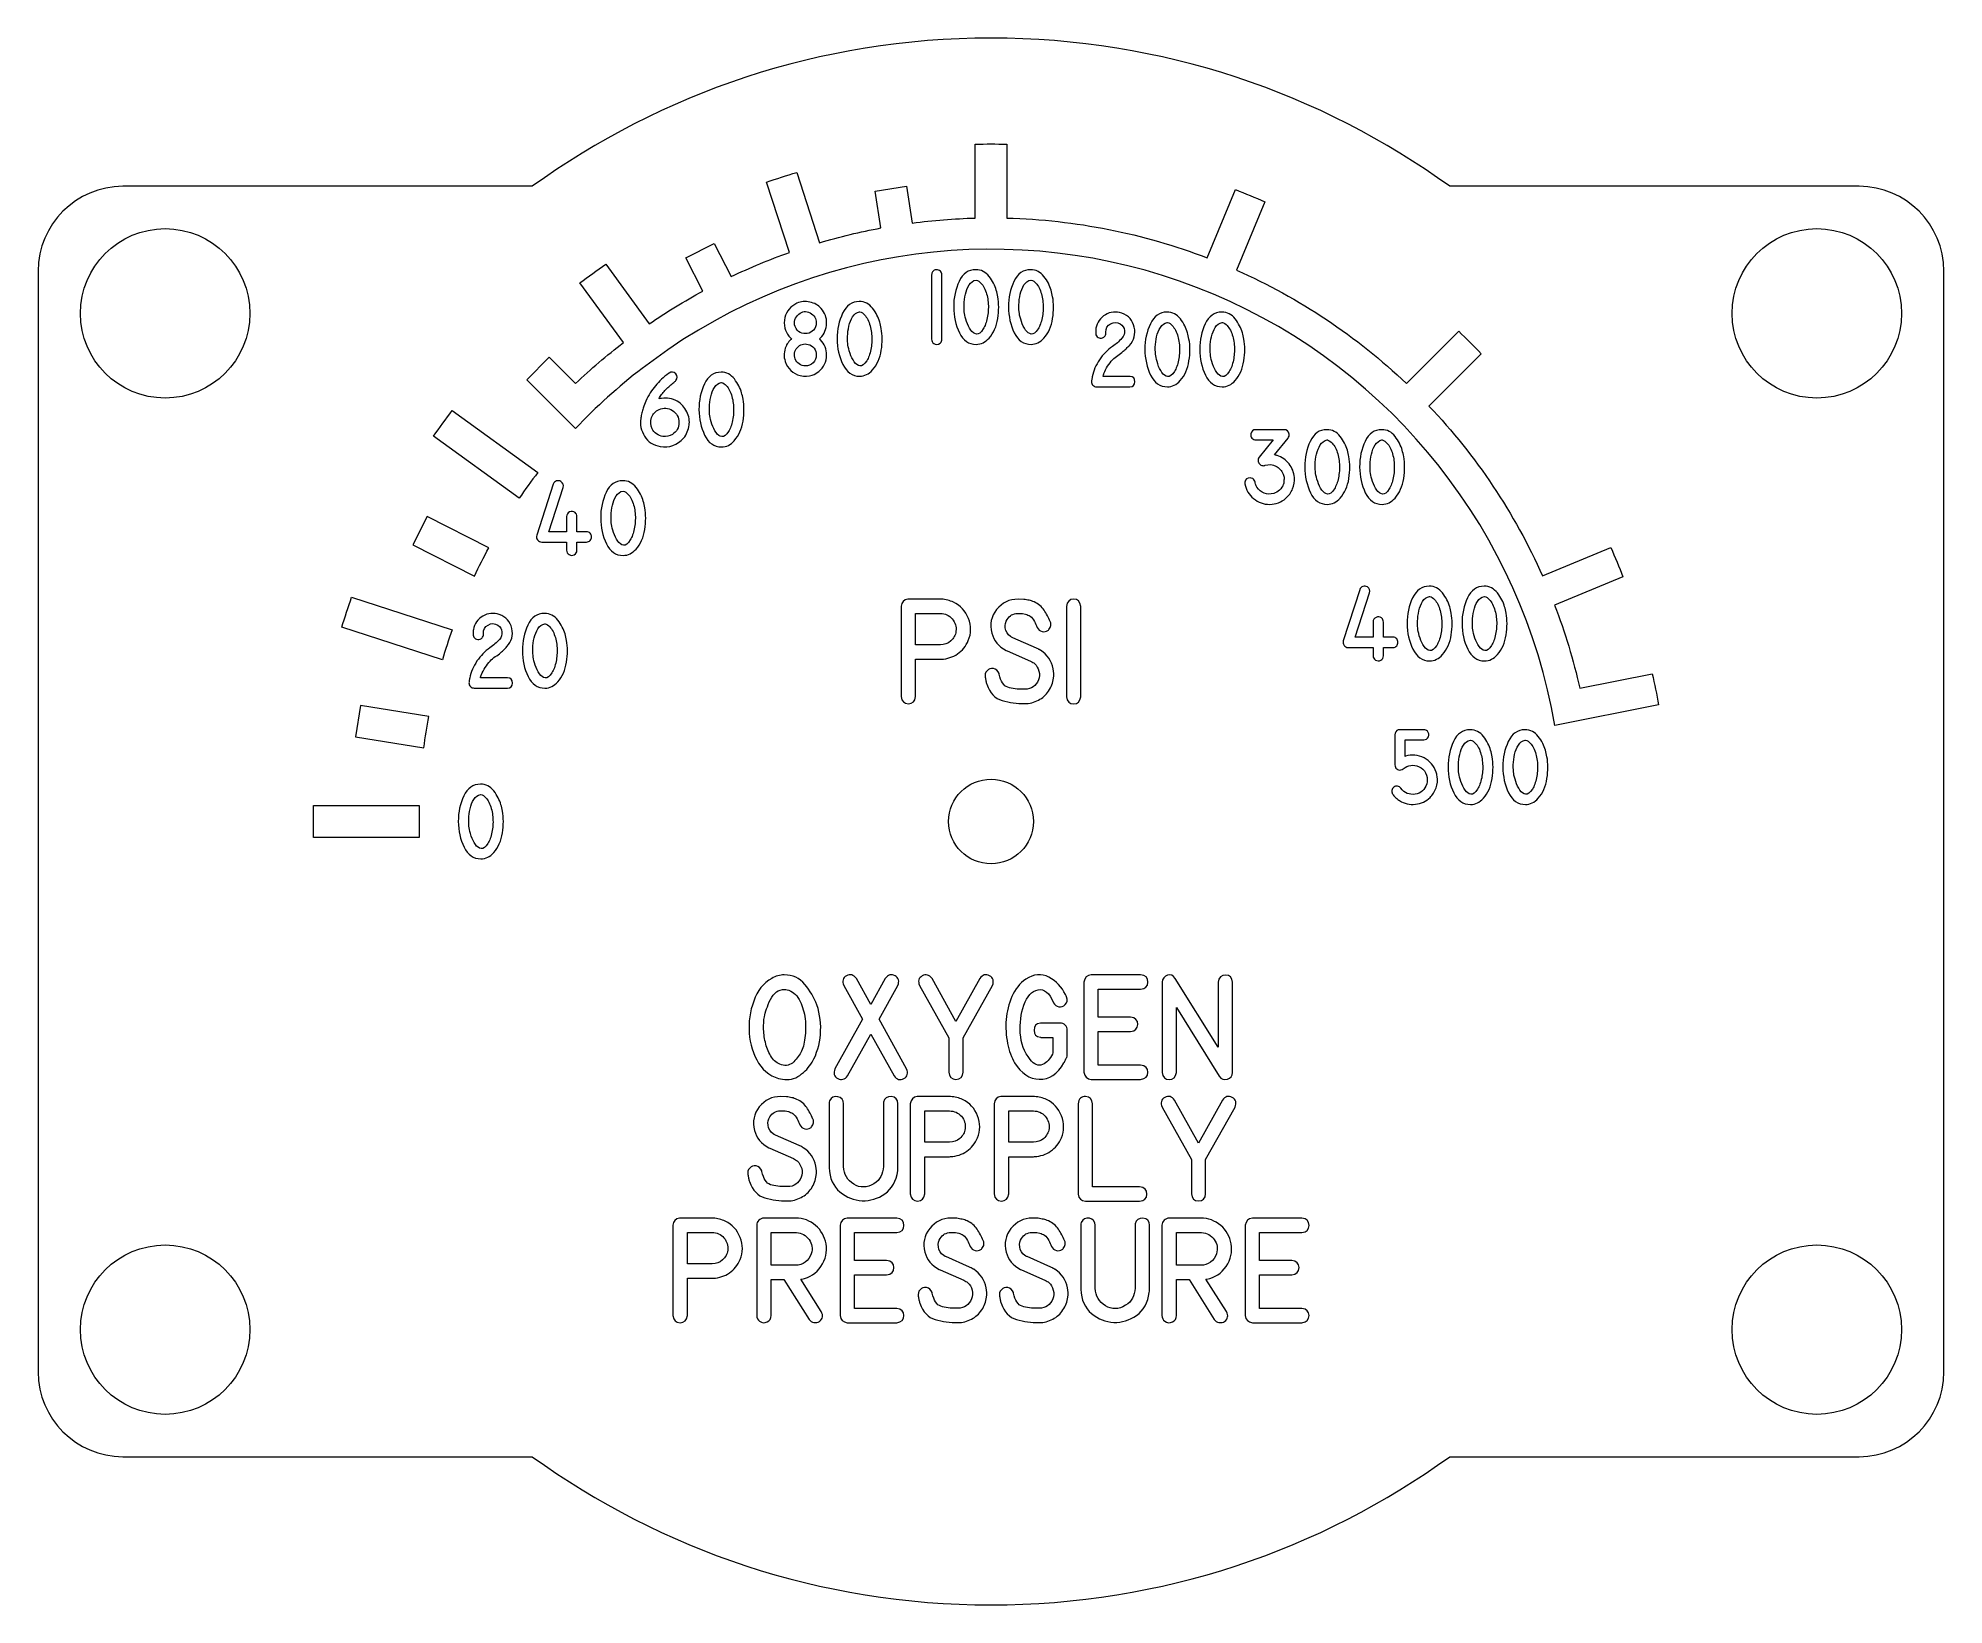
# Model space of a CAD drawing. Header units: millimetres. Extents: x 22.6 to 67.6, y -45.6 to -8.6.
import ezdxf

# ---------------------------------------------------------------- set-up
doc = ezdxf.new("R2010")
doc.units = ezdxf.units.MM
doc.header["$MEASUREMENT"] = 0
doc.layers.add('CUT', color=7, linetype='Continuous')
doc.layers.add('Engrave', color=7, linetype='Continuous')

msp = doc.modelspace()

# ---------------------------------------------------------------- linework, layer by layer
at = {"layer": 'CUT', "color": 250, "lineweight": 9}
for centre in [(25.6087, -15.0833), (64.6087, -15.0833), (25.6087, -39.0833), (64.6087, -39.0833)]:
    msp.add_ellipse(centre, major_axis=(0, 2.0002), ratio=1, dxfattribs=at)
for points, knots in [([(55.9392, -12.0831), (55.9392, -12.0831), (65.6086, -12.0831), (65.6086, -12.0831), (65.6086, -12.0831), (66.7085, -12.0831), (67.6085, -12.9831), (67.6085, -14.0831), (67.6085, -14.0831), (67.6085, -14.0831), (67.6085, -40.0831), (67.6085, -40.0831), (67.6085, -40.0831), (67.6085, -41.1831), (66.7085, -42.0831), (65.6086, -42.0831), (65.6086, -42.0831), (65.6086, -42.0831), (55.9392, -42.0831), (55.9392, -42.0831), (55.9392, -42.0831), (52.8947, -44.2852), (49.1533, -45.5831), (45.1086, -45.5831), (45.1086, -45.5831), (41.0639, -45.5831), (37.3225, -44.2852), (34.278, -42.0831), (34.278, -42.0831), (34.278, -42.0831), (24.6085, -42.0831), (24.6085, -42.0831), (24.6085, -42.0831), (23.5086, -42.0831), (22.6085, -41.1831), (22.6085, -40.0831), (22.6085, -40.0831), (22.6085, -40.0831), (22.6085, -14.0831), (22.6085, -14.0831), (22.6085, -14.0831), (22.6085, -12.9831), (23.5086, -12.0831), (24.6085, -12.0831), (24.6085, -12.0831), (24.6085, -12.0831), (34.278, -12.0831), (34.278, -12.0831), (34.278, -12.0831), (37.3225, -9.881), (41.0639, -8.5831), (45.1086, -8.5831), (45.1086, -8.5831), (49.1533, -8.5831), (52.8947, -9.881), (55.9392, -12.0831)], [0, 0, 0, 0, 0.0666667, 0.0666667, 0.0666667, 0.0666667, 0.1333333, 0.1333333, 0.1333333, 0.1333333, 0.2, 0.2, 0.2, 0.2, 0.2666667, 0.2666667, 0.2666667, 0.2666667, 0.3333333, 0.3333333, 0.3333333, 0.3333333, 0.4, 0.4, 0.4, 0.4, 0.4666667, 0.4666667, 0.4666667, 0.4666667, 0.5333333, 0.5333333, 0.5333333, 0.5333333, 0.6, 0.6, 0.6, 0.6, 0.6666667, 0.6666667, 0.6666667, 0.6666667, 0.7333333, 0.7333333, 0.7333333, 0.7333333, 0.8, 0.8, 0.8, 0.8, 0.8666667, 0.8666667, 0.8666667, 0.8666667, 1, 1, 1, 1]), ([(45.1086, -26.0831), (44.5564, -26.0831), (44.1086, -26.5308), (44.1086, -27.0831), (44.1086, -27.0831), (44.1086, -27.6353), (44.5564, -28.0831), (45.1086, -28.0831), (45.1086, -28.0831), (45.6609, -28.0831), (46.1086, -27.6353), (46.1086, -27.0831), (46.1086, -27.0831), (46.1086, -26.5308), (45.6609, -26.0831), (45.1086, -26.0831)], [0, 0, 0, 0, 0.2, 0.2, 0.2, 0.2, 0.4, 0.4, 0.4, 0.4, 0.6, 0.6, 0.6, 0.6, 1, 1, 1, 1]), ([(45.1086, -26.0831), (44.5564, -26.0831), (44.1086, -26.5308), (44.1086, -27.0831), (44.1086, -27.0831), (44.1086, -27.6353), (44.5564, -28.0831), (45.1086, -28.0831), (45.1086, -28.0831), (45.6609, -28.0831), (46.1086, -27.6353), (46.1086, -27.0831), (46.1086, -27.0831), (46.1086, -26.5308), (45.6609, -26.0831), (45.1086, -26.0831)], [0, 0, 0, 0, 0.2, 0.2, 0.2, 0.2, 0.4, 0.4, 0.4, 0.4, 0.6, 0.6, 0.6, 0.6, 1, 1, 1, 1])]:
    msp.add_open_spline(points, degree=3, knots=knots, dxfattribs=at)
at = {"layer": 'Engrave', "color": 240, "lineweight": 9}
for points, knots in [([(60.87, -24.3303), (60.827, -24.084), (60.7782, -23.8387), (60.7237, -23.5947), (60.7237, -23.5947), (60.7237, -23.5947), (59.0119, -23.9352), (59.0119, -23.9352), (59.0119, -23.9352), (58.861, -23.2687), (58.6625, -22.6141), (58.4177, -21.9762), (58.4177, -21.9762), (58.4177, -21.9762), (60.0302, -21.3083), (60.0302, -21.3083), (60.0302, -21.3083), (59.9399, -21.0751), (59.8442, -20.8441), (59.7431, -20.6154), (59.7431, -20.6154), (59.7431, -20.6154), (58.1307, -21.2833), (58.1307, -21.2833), (58.1307, -21.2833), (57.4715, -19.8034), (56.5653, -18.447), (55.4503, -17.2718), (55.4503, -17.2718), (55.4503, -17.2718), (56.6844, -16.0376), (56.6844, -16.0376), (56.6844, -16.0376), (56.5118, -15.8567), (56.335, -15.6799), (56.1541, -15.5073), (56.1541, -15.5073), (56.1541, -15.5073), (54.9199, -16.7414), (54.9199, -16.7414), (54.9199, -16.7414), (53.7446, -15.6264), (52.3884, -14.7201), (50.9084, -14.061), (50.9084, -14.061), (50.9084, -14.061), (51.5763, -12.4486), (51.5763, -12.4486), (51.5763, -12.4486), (51.3476, -12.3475), (51.1166, -12.2518), (50.8834, -12.1615), (50.8834, -12.1615), (50.8834, -12.1615), (50.2155, -13.774), (50.2155, -13.774), (50.2155, -13.774), (48.703, -13.1937), (47.1031, -12.8754), (45.4836, -12.8328), (45.4836, -12.8328), (45.4836, -12.8328), (45.4836, -11.0875), (45.4836, -11.0875), (45.4836, -11.0875), (45.2337, -11.0816), (44.9836, -11.0816), (44.7336, -11.0875), (44.7336, -11.0875), (44.7336, -11.0875), (44.7336, -12.8328), (44.7336, -12.8328), (44.7336, -12.8328), (44.2373, -12.8458), (43.742, -12.8848), (43.2498, -12.9496), (43.2498, -12.9496), (43.2498, -12.9496), (43.1121, -12.0805), (43.1121, -12.0805), (43.1121, -12.0805), (43.1121, -12.0805), (42.3714, -12.1978), (42.3714, -12.1978), (42.3714, -12.1978), (42.3714, -12.1978), (42.509, -13.0669), (42.509, -13.0669), (42.509, -13.0669), (42.0208, -13.1574), (41.5378, -13.2734), (41.0617, -13.4144), (41.0617, -13.4144), (41.0617, -13.4144), (40.5224, -11.7545), (40.5224, -11.7545), (40.5224, -11.7545), (40.2828, -11.8261), (40.045, -11.9034), (39.8091, -11.9862), (39.8091, -11.9862), (39.8091, -11.9862), (40.3484, -13.6461), (40.3484, -13.6461), (40.3484, -13.6461), (39.8804, -13.8119), (39.4214, -14.002), (38.9733, -14.2157), (38.9733, -14.2157), (38.9733, -14.2157), (38.5738, -13.4317), (38.5738, -13.4317), (38.5738, -13.4317), (38.5738, -13.4317), (37.9055, -13.7722), (37.9055, -13.7722), (37.9055, -13.7722), (37.9055, -13.7722), (38.305, -14.5562), (38.305, -14.5562), (38.305, -14.5562), (37.8687, -14.7932), (37.4451, -15.0528), (37.0359, -15.3339), (37.0359, -15.3339), (37.0359, -15.3339), (36.01, -13.9219), (36.01, -13.9219), (36.01, -13.9219), (35.8044, -14.0641), (35.6021, -14.2111), (35.4033, -14.3628), (35.4033, -14.3628), (35.4033, -14.3628), (36.4292, -15.7748), (36.4292, -15.7748), (36.4292, -15.7748), (36.0353, -16.0771), (35.6575, -16.3997), (35.2973, -16.7414), (35.2973, -16.7414), (35.2973, -16.7414), (34.6751, -16.1192), (34.6751, -16.1192), (34.6751, -16.1192), (34.6751, -16.1192), (34.1448, -16.6496), (34.1448, -16.6496), (34.1448, -16.6496), (34.1448, -16.6496), (35.2975, -17.8023), (35.2975, -17.8023), (35.2975, -17.8023), (35.7837, -17.2883), (36.3096, -16.8133), (36.8702, -16.3818), (36.8702, -16.3818), (36.8702, -16.3818), (37.4769, -15.9409), (37.4769, -15.9409), (37.4769, -15.9409), (41.268, -13.3356), (46.1253, -12.8414), (50.3634, -14.6297), (50.3634, -14.6297), (54.6016, -16.418), (57.6436, -20.2835), (58.4224, -24.8171), (58.4224, -24.8171), (58.4224, -24.8171), (60.87, -24.3303), (60.87, -24.3303)], [0, 0, 0, 0, 0.0227273, 0.0227273, 0.0227273, 0.0227273, 0.0454545, 0.0454545, 0.0454545, 0.0454545, 0.0681818, 0.0681818, 0.0681818, 0.0681818, 0.0909091, 0.0909091, 0.0909091, 0.0909091, 0.1136364, 0.1136364, 0.1136364, 0.1136364, 0.1363636, 0.1363636, 0.1363636, 0.1363636, 0.1590909, 0.1590909, 0.1590909, 0.1590909, 0.1818182, 0.1818182, 0.1818182, 0.1818182, 0.2045455, 0.2045455, 0.2045455, 0.2045455, 0.2272727, 0.2272727, 0.2272727, 0.2272727, 0.25, 0.25, 0.25, 0.25, 0.2727273, 0.2727273, 0.2727273, 0.2727273, 0.2954545, 0.2954545, 0.2954545, 0.2954545, 0.3181818, 0.3181818, 0.3181818, 0.3181818, 0.3409091, 0.3409091, 0.3409091, 0.3409091, 0.3636364, 0.3636364, 0.3636364, 0.3636364, 0.3863636, 0.3863636, 0.3863636, 0.3863636, 0.4090909, 0.4090909, 0.4090909, 0.4090909, 0.4318182, 0.4318182, 0.4318182, 0.4318182, 0.4545455, 0.4545455, 0.4545455, 0.4545455, 0.4772727, 0.4772727, 0.4772727, 0.4772727, 0.5, 0.5, 0.5, 0.5, 0.5227273, 0.5227273, 0.5227273, 0.5227273, 0.5454545, 0.5454545, 0.5454545, 0.5454545, 0.5681818, 0.5681818, 0.5681818, 0.5681818, 0.5909091, 0.5909091, 0.5909091, 0.5909091, 0.6136364, 0.6136364, 0.6136364, 0.6136364, 0.6363636, 0.6363636, 0.6363636, 0.6363636, 0.6590909, 0.6590909, 0.6590909, 0.6590909, 0.6818182, 0.6818182, 0.6818182, 0.6818182, 0.7045455, 0.7045455, 0.7045455, 0.7045455, 0.7272727, 0.7272727, 0.7272727, 0.7272727, 0.75, 0.75, 0.75, 0.75, 0.7727273, 0.7727273, 0.7727273, 0.7727273, 0.7954545, 0.7954545, 0.7954545, 0.7954545, 0.8181818, 0.8181818, 0.8181818, 0.8181818, 0.8409091, 0.8409091, 0.8409091, 0.8409091, 0.8636364, 0.8636364, 0.8636364, 0.8636364, 0.8863636, 0.8863636, 0.8863636, 0.8863636, 0.9090909, 0.9090909, 0.9090909, 0.9090909, 0.9318182, 0.9318182, 0.9318182, 0.9318182, 0.9545455, 0.9545455, 0.9545455, 0.9545455, 1, 1, 1, 1]), ([(43.9494, -15.6936), (43.9494, -15.701), (43.9485, -15.7092), (43.9467, -15.7177), (43.9467, -15.7177), (43.9329, -15.7827), (43.8929, -15.815), (43.8262, -15.815), (43.8262, -15.815), (43.7774, -15.815), (43.7413, -15.7924), (43.7177, -15.7471), (43.7177, -15.7471), (43.7124, -15.7383), (43.7083, -15.7206), (43.7048, -15.6936), (43.7048, -15.6936), (43.7048, -15.6936), (43.7048, -14.1743), (43.7048, -14.1743), (43.7048, -14.1743), (43.7066, -14.1605), (43.7086, -14.1475), (43.7113, -14.1352), (43.7113, -14.1352), (43.7139, -14.1228), (43.7201, -14.1108), (43.7298, -14.0993), (43.7298, -14.0993), (43.7527, -14.0711), (43.7824, -14.0558), (43.8186, -14.0532), (43.8186, -14.0532), (43.8547, -14.0508), (43.8859, -14.0623), (43.9124, -14.0882), (43.9124, -14.0882), (43.9262, -14.102), (43.935, -14.1152), (43.9391, -14.1278), (43.9391, -14.1278), (43.9432, -14.1405), (43.9465, -14.1558), (43.9494, -14.1743), (43.9494, -14.1743), (43.9494, -14.1743), (43.9494, -15.6936), (43.9494, -15.6936)], [0, 0, 0, 0, 0.0769231, 0.0769231, 0.0769231, 0.0769231, 0.1538462, 0.1538462, 0.1538462, 0.1538462, 0.2307692, 0.2307692, 0.2307692, 0.2307692, 0.3076923, 0.3076923, 0.3076923, 0.3076923, 0.3846154, 0.3846154, 0.3846154, 0.3846154, 0.4615385, 0.4615385, 0.4615385, 0.4615385, 0.5384615, 0.5384615, 0.5384615, 0.5384615, 0.6153846, 0.6153846, 0.6153846, 0.6153846, 0.6923077, 0.6923077, 0.6923077, 0.6923077, 0.7692308, 0.7692308, 0.7692308, 0.7692308, 0.8461538, 0.8461538, 0.8461538, 0.8461538, 1, 1, 1, 1]), ([(44.7484, -14.052), (44.8772, -14.052), (44.9821, -14.1055), (45.0639, -14.2122), (45.0639, -14.2122), (45.1453, -14.3189), (45.2017, -14.4274), (45.2335, -14.5377), (45.2335, -14.5377), (45.2467, -14.5859), (45.2582, -14.6364), (45.2679, -14.6894), (45.2679, -14.6894), (45.2973, -14.846), (45.2973, -15.0177), (45.2682, -15.2044), (45.2682, -15.2044), (45.2394, -15.3911), (45.1706, -15.5457), (45.0621, -15.6686), (45.0621, -15.6686), (44.9748, -15.7668), (44.8737, -15.8159), (44.759, -15.8159), (44.759, -15.8159), (44.5826, -15.8159), (44.45, -15.7239), (44.3615, -15.5401), (44.3615, -15.5401), (44.2728, -15.3564), (44.2278, -15.1544), (44.2272, -14.9339), (44.2272, -14.9339), (44.2263, -14.7135), (44.2692, -14.5112), (44.3557, -14.3275), (44.3557, -14.3275), (44.4424, -14.1437), (44.5735, -14.052), (44.7484, -14.052)], [0, 0, 0, 0, 0.0909091, 0.0909091, 0.0909091, 0.0909091, 0.1818182, 0.1818182, 0.1818182, 0.1818182, 0.2727273, 0.2727273, 0.2727273, 0.2727273, 0.3636364, 0.3636364, 0.3636364, 0.3636364, 0.4545455, 0.4545455, 0.4545455, 0.4545455, 0.5454545, 0.5454545, 0.5454545, 0.5454545, 0.6363636, 0.6363636, 0.6363636, 0.6363636, 0.7272727, 0.7272727, 0.7272727, 0.7272727, 0.8181818, 0.8181818, 0.8181818, 0.8181818, 1, 1, 1, 1]), ([(44.7546, -14.2957), (44.6864, -14.3095), (44.632, -14.3486), (44.5923, -14.413), (44.5923, -14.413), (44.5523, -14.4771), (44.5229, -14.5503), (44.5038, -14.6326), (44.5038, -14.6326), (44.485, -14.7146), (44.4747, -14.7975), (44.473, -14.8813), (44.473, -14.8813), (44.4712, -14.9651), (44.4744, -15.0333), (44.4824, -15.0856), (44.4824, -15.0856), (44.4894, -15.135), (44.5056, -15.1985), (44.5315, -15.2764), (44.5315, -15.2764), (44.5573, -15.3541), (44.59, -15.4211), (44.6294, -15.4769), (44.6294, -15.4769), (44.6685, -15.5331), (44.7134, -15.5651), (44.764, -15.5734), (44.764, -15.5734), (44.8146, -15.5819), (44.8684, -15.541), (44.9251, -15.4517), (44.9251, -15.4517), (44.9683, -15.3826), (45.0004, -15.295), (45.0215, -15.1888), (45.0215, -15.1888), (45.0427, -15.0827), (45.0503, -14.9742), (45.0439, -14.8634), (45.0439, -14.8634), (45.0377, -14.7526), (45.0165, -14.6479), (44.9807, -14.5497), (44.9807, -14.5497), (44.9448, -14.4515), (44.8919, -14.376), (44.8216, -14.3225), (44.8216, -14.3225), (44.8005, -14.3075), (44.7805, -14.2987), (44.7614, -14.2957), (44.7614, -14.2957), (44.7608, -14.2957), (44.7602, -14.2957), (44.7593, -14.2957), (44.7593, -14.2957), (44.7584, -14.2957), (44.7569, -14.2957), (44.7546, -14.2957)], [0, 0, 0, 0, 0.0625, 0.0625, 0.0625, 0.0625, 0.125, 0.125, 0.125, 0.125, 0.1875, 0.1875, 0.1875, 0.1875, 0.25, 0.25, 0.25, 0.25, 0.3125, 0.3125, 0.3125, 0.3125, 0.375, 0.375, 0.375, 0.375, 0.4375, 0.4375, 0.4375, 0.4375, 0.5, 0.5, 0.5, 0.5, 0.5625, 0.5625, 0.5625, 0.5625, 0.625, 0.625, 0.625, 0.625, 0.6875, 0.6875, 0.6875, 0.6875, 0.75, 0.75, 0.75, 0.75, 0.8125, 0.8125, 0.8125, 0.8125, 0.875, 0.875, 0.875, 0.875, 1, 1, 1, 1]), ([(46.0437, -14.052), (46.1725, -14.052), (46.2774, -14.1055), (46.3592, -14.2122), (46.3592, -14.2122), (46.4406, -14.3189), (46.497, -14.4274), (46.5288, -14.5377), (46.5288, -14.5377), (46.542, -14.5859), (46.5535, -14.6364), (46.5632, -14.6894), (46.5632, -14.6894), (46.5926, -14.846), (46.5926, -15.0177), (46.5635, -15.2044), (46.5635, -15.2044), (46.5347, -15.3911), (46.4659, -15.5457), (46.3574, -15.6686), (46.3574, -15.6686), (46.2701, -15.7668), (46.169, -15.8159), (46.0543, -15.8159), (46.0543, -15.8159), (45.8779, -15.8159), (45.7453, -15.7239), (45.6568, -15.5401), (45.6568, -15.5401), (45.5681, -15.3564), (45.5231, -15.1544), (45.5225, -14.9339), (45.5225, -14.9339), (45.5216, -14.7135), (45.5645, -14.5112), (45.651, -14.3275), (45.651, -14.3275), (45.7377, -14.1437), (45.8688, -14.052), (46.0437, -14.052)], [0, 0, 0, 0, 0.0909091, 0.0909091, 0.0909091, 0.0909091, 0.1818182, 0.1818182, 0.1818182, 0.1818182, 0.2727273, 0.2727273, 0.2727273, 0.2727273, 0.3636364, 0.3636364, 0.3636364, 0.3636364, 0.4545455, 0.4545455, 0.4545455, 0.4545455, 0.5454545, 0.5454545, 0.5454545, 0.5454545, 0.6363636, 0.6363636, 0.6363636, 0.6363636, 0.7272727, 0.7272727, 0.7272727, 0.7272727, 0.8181818, 0.8181818, 0.8181818, 0.8181818, 1, 1, 1, 1]), ([(46.0499, -14.2957), (45.9817, -14.3095), (45.9273, -14.3486), (45.8876, -14.413), (45.8876, -14.413), (45.8476, -14.4771), (45.8182, -14.5503), (45.7991, -14.6326), (45.7991, -14.6326), (45.7803, -14.7146), (45.77, -14.7975), (45.7683, -14.8813), (45.7683, -14.8813), (45.7665, -14.9651), (45.7697, -15.0333), (45.7777, -15.0856), (45.7777, -15.0856), (45.7847, -15.135), (45.8009, -15.1985), (45.8268, -15.2764), (45.8268, -15.2764), (45.8526, -15.3541), (45.8853, -15.4211), (45.9247, -15.4769), (45.9247, -15.4769), (45.9638, -15.5331), (46.0087, -15.5651), (46.0593, -15.5734), (46.0593, -15.5734), (46.1099, -15.5819), (46.1637, -15.541), (46.2204, -15.4517), (46.2204, -15.4517), (46.2636, -15.3826), (46.2957, -15.295), (46.3168, -15.1888), (46.3168, -15.1888), (46.338, -15.0827), (46.3456, -14.9742), (46.3392, -14.8634), (46.3392, -14.8634), (46.333, -14.7526), (46.3118, -14.6479), (46.276, -14.5497), (46.276, -14.5497), (46.2401, -14.4515), (46.1872, -14.376), (46.1169, -14.3225), (46.1169, -14.3225), (46.0958, -14.3075), (46.0758, -14.2987), (46.0567, -14.2957), (46.0567, -14.2957), (46.0561, -14.2957), (46.0555, -14.2957), (46.0546, -14.2957), (46.0546, -14.2957), (46.0537, -14.2957), (46.0522, -14.2957), (46.0499, -14.2957)], [0, 0, 0, 0, 0.0625, 0.0625, 0.0625, 0.0625, 0.125, 0.125, 0.125, 0.125, 0.1875, 0.1875, 0.1875, 0.1875, 0.25, 0.25, 0.25, 0.25, 0.3125, 0.3125, 0.3125, 0.3125, 0.375, 0.375, 0.375, 0.375, 0.4375, 0.4375, 0.4375, 0.4375, 0.5, 0.5, 0.5, 0.5, 0.5625, 0.5625, 0.5625, 0.5625, 0.625, 0.625, 0.625, 0.625, 0.6875, 0.6875, 0.6875, 0.6875, 0.75, 0.75, 0.75, 0.75, 0.8125, 0.8125, 0.8125, 0.8125, 0.875, 0.875, 0.875, 0.875, 1, 1, 1, 1]), ([(41.0795, -15.6626), (41.0698, -15.6723), (41.0627, -15.6788), (41.058, -15.6814), (41.058, -15.6814), (41.0533, -15.6844), (41.0577, -15.6908), (41.071, -15.7014), (41.071, -15.7014), (41.0721, -15.7029), (41.0733, -15.7044), (41.0748, -15.7055), (41.0748, -15.7055), (41.0763, -15.7067), (41.0777, -15.7079), (41.0795, -15.7091), (41.0795, -15.7091), (41.1783, -15.8078), (41.2277, -15.9275), (41.2277, -16.0683), (41.2277, -16.0683), (41.2277, -16.2279), (41.165, -16.3576), (41.0398, -16.4575), (41.0398, -16.4575), (40.9969, -16.4919), (40.946, -16.5199), (40.8875, -16.541), (40.8875, -16.541), (40.799, -16.5722), (40.7041, -16.5757), (40.6024, -16.5522), (40.6024, -16.5522), (40.5192, -16.5316), (40.4463, -16.4919), (40.3836, -16.4328), (40.3836, -16.4328), (40.321, -16.374), (40.2763, -16.3038), (40.2493, -16.2224), (40.2493, -16.2224), (40.2096, -16.0983), (40.2161, -15.9778), (40.2681, -15.8608), (40.2681, -15.8608), (40.2752, -15.8458), (40.2799, -15.8355), (40.2828, -15.8296), (40.2828, -15.8296), (40.304, -15.7905), (40.3275, -15.7573), (40.3528, -15.7296), (40.3528, -15.7296), (40.3595, -15.7223), (40.3669, -15.7149), (40.3745, -15.7079), (40.3745, -15.7079), (40.3825, -15.7005), (40.3901, -15.6932), (40.3983, -15.6858), (40.3983, -15.6858), (40.3869, -15.675), (40.3757, -15.6641), (40.3651, -15.6535), (40.3651, -15.6535), (40.3545, -15.6429), (40.344, -15.6312), (40.3337, -15.6185), (40.3337, -15.6185), (40.2878, -15.5618), (40.2569, -15.5), (40.2416, -15.4336), (40.2416, -15.4336), (40.2208, -15.3475), (40.2202, -15.2634), (40.2399, -15.1819), (40.2399, -15.1819), (40.2581, -15.1061), (40.2928, -15.0391), (40.3437, -14.9806), (40.3437, -14.9806), (40.3945, -14.9218), (40.4551, -14.8765), (40.5256, -14.8445), (40.5256, -14.8445), (40.6224, -14.8006), (40.7244, -14.7909), (40.832, -14.8153), (40.832, -14.8153), (40.9396, -14.8397), (41.0283, -14.8915), (41.0986, -14.97), (41.0986, -14.97), (41.1874, -15.0699), (41.2303, -15.1866), (41.2268, -15.3201), (41.2268, -15.3201), (41.2233, -15.4536), (41.1742, -15.5679), (41.0795, -15.6626)], [0, 0, 0, 0, 0.0384615, 0.0384615, 0.0384615, 0.0384615, 0.0769231, 0.0769231, 0.0769231, 0.0769231, 0.1153846, 0.1153846, 0.1153846, 0.1153846, 0.1538462, 0.1538462, 0.1538462, 0.1538462, 0.1923077, 0.1923077, 0.1923077, 0.1923077, 0.2307692, 0.2307692, 0.2307692, 0.2307692, 0.2692308, 0.2692308, 0.2692308, 0.2692308, 0.3076923, 0.3076923, 0.3076923, 0.3076923, 0.3461538, 0.3461538, 0.3461538, 0.3461538, 0.3846154, 0.3846154, 0.3846154, 0.3846154, 0.4230769, 0.4230769, 0.4230769, 0.4230769, 0.4615385, 0.4615385, 0.4615385, 0.4615385, 0.5, 0.5, 0.5, 0.5, 0.5384615, 0.5384615, 0.5384615, 0.5384615, 0.5769231, 0.5769231, 0.5769231, 0.5769231, 0.6153846, 0.6153846, 0.6153846, 0.6153846, 0.6538462, 0.6538462, 0.6538462, 0.6538462, 0.6923077, 0.6923077, 0.6923077, 0.6923077, 0.7307692, 0.7307692, 0.7307692, 0.7307692, 0.7692308, 0.7692308, 0.7692308, 0.7692308, 0.8076923, 0.8076923, 0.8076923, 0.8076923, 0.8461538, 0.8461538, 0.8461538, 0.8461538, 0.8846154, 0.8846154, 0.8846154, 0.8846154, 0.9230769, 0.9230769, 0.9230769, 0.9230769, 1, 1, 1, 1]), ([(41.9976, -14.803), (42.1264, -14.803), (42.2313, -14.8565), (42.3131, -14.9632), (42.3131, -14.9632), (42.3945, -15.0699), (42.4509, -15.1784), (42.4827, -15.2887), (42.4827, -15.2887), (42.4959, -15.3369), (42.5074, -15.3874), (42.5171, -15.4404), (42.5171, -15.4404), (42.5465, -15.597), (42.5465, -15.7687), (42.5174, -15.9554), (42.5174, -15.9554), (42.4886, -16.1421), (42.4198, -16.2967), (42.3113, -16.4196), (42.3113, -16.4196), (42.224, -16.5178), (42.1229, -16.5669), (42.0082, -16.5669), (42.0082, -16.5669), (41.8318, -16.5669), (41.6992, -16.4749), (41.6107, -16.2911), (41.6107, -16.2911), (41.522, -16.1074), (41.477, -15.9054), (41.4764, -15.6849), (41.4764, -15.6849), (41.4755, -15.4645), (41.5184, -15.2622), (41.6049, -15.0785), (41.6049, -15.0785), (41.6916, -14.8947), (41.8227, -14.803), (41.9976, -14.803)], [0, 0, 0, 0, 0.0909091, 0.0909091, 0.0909091, 0.0909091, 0.1818182, 0.1818182, 0.1818182, 0.1818182, 0.2727273, 0.2727273, 0.2727273, 0.2727273, 0.3636364, 0.3636364, 0.3636364, 0.3636364, 0.4545455, 0.4545455, 0.4545455, 0.4545455, 0.5454545, 0.5454545, 0.5454545, 0.5454545, 0.6363636, 0.6363636, 0.6363636, 0.6363636, 0.7272727, 0.7272727, 0.7272727, 0.7272727, 0.8181818, 0.8181818, 0.8181818, 0.8181818, 1, 1, 1, 1]), ([(40.984, -15.306), (40.984, -15.2025), (40.9349, -15.1255), (40.8367, -15.0743), (40.8367, -15.0743), (40.7385, -15.0232), (40.6488, -15.032), (40.568, -15.1011), (40.568, -15.1011), (40.5248, -15.1384), (40.4948, -15.1828), (40.478, -15.2346), (40.478, -15.2346), (40.461, -15.2863), (40.463, -15.3395), (40.4836, -15.3948), (40.4836, -15.3948), (40.5083, -15.4618), (40.5483, -15.5083), (40.6038, -15.5341), (40.6038, -15.5341), (40.6591, -15.56), (40.715, -15.5679), (40.7711, -15.5579), (40.7711, -15.5579), (40.8276, -15.548), (40.8769, -15.5212), (40.9199, -15.4783), (40.9199, -15.4783), (40.9625, -15.4351), (40.984, -15.3777), (40.984, -15.306)], [0, 0, 0, 0, 0.1111111, 0.1111111, 0.1111111, 0.1111111, 0.2222222, 0.2222222, 0.2222222, 0.2222222, 0.3333333, 0.3333333, 0.3333333, 0.3333333, 0.4444444, 0.4444444, 0.4444444, 0.4444444, 0.5555556, 0.5555556, 0.5555556, 0.5555556, 0.6666667, 0.6666667, 0.6666667, 0.6666667, 0.7777778, 0.7777778, 0.7777778, 0.7777778, 1, 1, 1, 1]), ([(42.0038, -15.0467), (41.9356, -15.0605), (41.8812, -15.0996), (41.8415, -15.164), (41.8415, -15.164), (41.8015, -15.2281), (41.7721, -15.3013), (41.753, -15.3836), (41.753, -15.3836), (41.7342, -15.4656), (41.7239, -15.5485), (41.7222, -15.6323), (41.7222, -15.6323), (41.7204, -15.7161), (41.7236, -15.7843), (41.7316, -15.8366), (41.7316, -15.8366), (41.7386, -15.886), (41.7548, -15.9495), (41.7807, -16.0274), (41.7807, -16.0274), (41.8065, -16.1051), (41.8392, -16.1721), (41.8786, -16.2279), (41.8786, -16.2279), (41.9177, -16.2841), (41.9626, -16.3161), (42.0132, -16.3244), (42.0132, -16.3244), (42.0638, -16.3329), (42.1176, -16.292), (42.1743, -16.2027), (42.1743, -16.2027), (42.2175, -16.1336), (42.2496, -16.046), (42.2707, -15.9398), (42.2707, -15.9398), (42.2919, -15.8337), (42.2995, -15.7252), (42.2931, -15.6144), (42.2931, -15.6144), (42.2869, -15.5036), (42.2657, -15.3989), (42.2299, -15.3007), (42.2299, -15.3007), (42.194, -15.2025), (42.1411, -15.127), (42.0708, -15.0735), (42.0708, -15.0735), (42.0497, -15.0585), (42.0297, -15.0497), (42.0106, -15.0467), (42.0106, -15.0467), (42.01, -15.0467), (42.0094, -15.0467), (42.0085, -15.0467), (42.0085, -15.0467), (42.0076, -15.0467), (42.0061, -15.0467), (42.0038, -15.0467)], [0, 0, 0, 0, 0.0625, 0.0625, 0.0625, 0.0625, 0.125, 0.125, 0.125, 0.125, 0.1875, 0.1875, 0.1875, 0.1875, 0.25, 0.25, 0.25, 0.25, 0.3125, 0.3125, 0.3125, 0.3125, 0.375, 0.375, 0.375, 0.375, 0.4375, 0.4375, 0.4375, 0.4375, 0.5, 0.5, 0.5, 0.5, 0.5625, 0.5625, 0.5625, 0.5625, 0.625, 0.625, 0.625, 0.625, 0.6875, 0.6875, 0.6875, 0.6875, 0.75, 0.75, 0.75, 0.75, 0.8125, 0.8125, 0.8125, 0.8125, 0.875, 0.875, 0.875, 0.875, 1, 1, 1, 1]), ([(47.6015, -16.8168), (47.5677, -16.8168), (47.5389, -16.8051), (47.5151, -16.7815), (47.5151, -16.7815), (47.4913, -16.758), (47.4792, -16.7289), (47.4792, -16.6945), (47.4792, -16.6945), (47.4792, -16.6933), (47.4821, -16.6751), (47.4883, -16.6398), (47.4883, -16.6398), (47.4942, -16.6046), (47.4977, -16.5843), (47.4989, -16.579), (47.4989, -16.579), (47.5283, -16.4385), (47.5853, -16.3047), (47.67, -16.1777), (47.67, -16.1777), (47.7547, -16.051), (47.857, -15.9469), (47.9769, -15.8661), (47.9769, -15.8661), (48.0195, -15.8373), (48.0581, -15.8073), (48.0927, -15.7761), (48.0927, -15.7761), (48.1277, -15.7447), (48.163, -15.7094), (48.1992, -15.6706), (48.1992, -15.6706), (48.2456, -15.6177), (48.2659, -15.5577), (48.26, -15.4904), (48.26, -15.4904), (48.2538, -15.4233), (48.2206, -15.3701), (48.1598, -15.331), (48.1598, -15.331), (48.0851, -15.2846), (48.0093, -15.2834), (47.9322, -15.3278), (47.9322, -15.3278), (47.8552, -15.3719), (47.8185, -15.438), (47.822, -15.5256), (47.822, -15.5256), (47.822, -15.5274), (47.8223, -15.5295), (47.8226, -15.5312), (47.8226, -15.5312), (47.8226, -15.5333), (47.8229, -15.5353), (47.8229, -15.5371), (47.8229, -15.5371), (47.8264, -15.5633), (47.8199, -15.5891), (47.8038, -15.6141), (47.8038, -15.6141), (47.7879, -15.6391), (47.7673, -15.6553), (47.7429, -15.6626), (47.7429, -15.6626), (47.705, -15.6747), (47.6697, -15.6712), (47.6374, -15.6515), (47.6374, -15.6515), (47.6047, -15.6321), (47.5862, -15.6033), (47.5818, -15.5653), (47.5818, -15.5653), (47.58, -15.5603), (47.5797, -15.5389), (47.5812, -15.5015), (47.5812, -15.5015), (47.5827, -15.4642), (47.5842, -15.4424), (47.5859, -15.4363), (47.5859, -15.4363), (47.6118, -15.2949), (47.6862, -15.1884), (47.8088, -15.117), (47.8088, -15.117), (47.9313, -15.0456), (48.0607, -15.0332), (48.1965, -15.0797), (48.1965, -15.0797), (48.3579, -15.1358), (48.4564, -15.2458), (48.492, -15.4095), (48.492, -15.4095), (48.5275, -15.5733), (48.4893, -15.7161), (48.3767, -15.8384), (48.3767, -15.8384), (48.3538, -15.8631), (48.3306, -15.8872), (48.3074, -15.9111), (48.3074, -15.9111), (48.2841, -15.9352), (48.2591, -15.9578), (48.233, -15.9796), (48.233, -15.9796), (48.1915, -16.0142), (48.148, -16.046), (48.1024, -16.0754), (48.1024, -16.0754), (48.0566, -16.1045), (48.0157, -16.1389), (47.9796, -16.1786), (47.9796, -16.1786), (47.9384, -16.2244), (47.8993, -16.275), (47.8628, -16.3303), (47.8628, -16.3303), (47.8264, -16.3853), (47.7976, -16.442), (47.7764, -16.4999), (47.7764, -16.4999), (47.7747, -16.5034), (47.7702, -16.5161), (47.7629, -16.5378), (47.7629, -16.5378), (47.7558, -16.5596), (47.7523, -16.5713), (47.7523, -16.5731), (47.7523, -16.5731), (47.7523, -16.5731), (48.3914, -16.5731), (48.3914, -16.5731), (48.3914, -16.5731), (48.4705, -16.5784), (48.509, -16.6201), (48.5067, -16.6989), (48.5067, -16.6989), (48.5043, -16.7774), (48.4646, -16.8168), (48.387, -16.8168), (48.387, -16.8168), (48.387, -16.8168), (47.6015, -16.8168), (47.6015, -16.8168)], [0, 0, 0, 0, 0.027027, 0.027027, 0.027027, 0.027027, 0.0540541, 0.0540541, 0.0540541, 0.0540541, 0.0810811, 0.0810811, 0.0810811, 0.0810811, 0.1081081, 0.1081081, 0.1081081, 0.1081081, 0.1351351, 0.1351351, 0.1351351, 0.1351351, 0.1621622, 0.1621622, 0.1621622, 0.1621622, 0.1891892, 0.1891892, 0.1891892, 0.1891892, 0.2162162, 0.2162162, 0.2162162, 0.2162162, 0.2432432, 0.2432432, 0.2432432, 0.2432432, 0.2702703, 0.2702703, 0.2702703, 0.2702703, 0.2972973, 0.2972973, 0.2972973, 0.2972973, 0.3243243, 0.3243243, 0.3243243, 0.3243243, 0.3513514, 0.3513514, 0.3513514, 0.3513514, 0.3783784, 0.3783784, 0.3783784, 0.3783784, 0.4054054, 0.4054054, 0.4054054, 0.4054054, 0.4324324, 0.4324324, 0.4324324, 0.4324324, 0.4594595, 0.4594595, 0.4594595, 0.4594595, 0.4864865, 0.4864865, 0.4864865, 0.4864865, 0.5135135, 0.5135135, 0.5135135, 0.5135135, 0.5405405, 0.5405405, 0.5405405, 0.5405405, 0.5675676, 0.5675676, 0.5675676, 0.5675676, 0.5945946, 0.5945946, 0.5945946, 0.5945946, 0.6216216, 0.6216216, 0.6216216, 0.6216216, 0.6486486, 0.6486486, 0.6486486, 0.6486486, 0.6756757, 0.6756757, 0.6756757, 0.6756757, 0.7027027, 0.7027027, 0.7027027, 0.7027027, 0.7297297, 0.7297297, 0.7297297, 0.7297297, 0.7567568, 0.7567568, 0.7567568, 0.7567568, 0.7837838, 0.7837838, 0.7837838, 0.7837838, 0.8108108, 0.8108108, 0.8108108, 0.8108108, 0.8378378, 0.8378378, 0.8378378, 0.8378378, 0.8648649, 0.8648649, 0.8648649, 0.8648649, 0.8918919, 0.8918919, 0.8918919, 0.8918919, 0.9189189, 0.9189189, 0.9189189, 0.9189189, 0.9459459, 0.9459459, 0.9459459, 0.9459459, 1, 1, 1, 1]), ([(49.2637, -15.0538), (49.3925, -15.0538), (49.4974, -15.1073), (49.5792, -15.214), (49.5792, -15.214), (49.6606, -15.3207), (49.717, -15.4292), (49.7488, -15.5395), (49.7488, -15.5395), (49.762, -15.5877), (49.7735, -15.6382), (49.7832, -15.6912), (49.7832, -15.6912), (49.8126, -15.8478), (49.8126, -16.0195), (49.7835, -16.2062), (49.7835, -16.2062), (49.7547, -16.3929), (49.6859, -16.5475), (49.5774, -16.6704), (49.5774, -16.6704), (49.4901, -16.7686), (49.389, -16.8177), (49.2743, -16.8177), (49.2743, -16.8177), (49.0979, -16.8177), (48.9653, -16.7257), (48.8768, -16.5419), (48.8768, -16.5419), (48.7881, -16.3582), (48.7431, -16.1562), (48.7425, -15.9357), (48.7425, -15.9357), (48.7416, -15.7153), (48.7845, -15.513), (48.871, -15.3293), (48.871, -15.3293), (48.9577, -15.1455), (49.0888, -15.0538), (49.2637, -15.0538)], [0, 0, 0, 0, 0.0909091, 0.0909091, 0.0909091, 0.0909091, 0.1818182, 0.1818182, 0.1818182, 0.1818182, 0.2727273, 0.2727273, 0.2727273, 0.2727273, 0.3636364, 0.3636364, 0.3636364, 0.3636364, 0.4545455, 0.4545455, 0.4545455, 0.4545455, 0.5454545, 0.5454545, 0.5454545, 0.5454545, 0.6363636, 0.6363636, 0.6363636, 0.6363636, 0.7272727, 0.7272727, 0.7272727, 0.7272727, 0.8181818, 0.8181818, 0.8181818, 0.8181818, 1, 1, 1, 1]), ([(49.2699, -15.2975), (49.2017, -15.3113), (49.1473, -15.3504), (49.1076, -15.4148), (49.1076, -15.4148), (49.0676, -15.4789), (49.0382, -15.5521), (49.0191, -15.6344), (49.0191, -15.6344), (49.0003, -15.7164), (48.99, -15.7993), (48.9883, -15.8831), (48.9883, -15.8831), (48.9865, -15.9669), (48.9897, -16.0351), (48.9977, -16.0874), (48.9977, -16.0874), (49.0047, -16.1368), (49.0209, -16.2003), (49.0468, -16.2782), (49.0468, -16.2782), (49.0726, -16.3559), (49.1053, -16.4229), (49.1447, -16.4787), (49.1447, -16.4787), (49.1838, -16.5349), (49.2287, -16.5669), (49.2793, -16.5752), (49.2793, -16.5752), (49.3299, -16.5837), (49.3837, -16.5428), (49.4404, -16.4535), (49.4404, -16.4535), (49.4836, -16.3844), (49.5157, -16.2968), (49.5368, -16.1906), (49.5368, -16.1906), (49.558, -16.0845), (49.5656, -15.976), (49.5592, -15.8652), (49.5592, -15.8652), (49.553, -15.7544), (49.5318, -15.6497), (49.496, -15.5515), (49.496, -15.5515), (49.4601, -15.4533), (49.4072, -15.3778), (49.3369, -15.3243), (49.3369, -15.3243), (49.3158, -15.3093), (49.2958, -15.3005), (49.2767, -15.2975), (49.2767, -15.2975), (49.2761, -15.2975), (49.2755, -15.2975), (49.2746, -15.2975), (49.2746, -15.2975), (49.2737, -15.2975), (49.2722, -15.2975), (49.2699, -15.2975)], [0, 0, 0, 0, 0.0625, 0.0625, 0.0625, 0.0625, 0.125, 0.125, 0.125, 0.125, 0.1875, 0.1875, 0.1875, 0.1875, 0.25, 0.25, 0.25, 0.25, 0.3125, 0.3125, 0.3125, 0.3125, 0.375, 0.375, 0.375, 0.375, 0.4375, 0.4375, 0.4375, 0.4375, 0.5, 0.5, 0.5, 0.5, 0.5625, 0.5625, 0.5625, 0.5625, 0.625, 0.625, 0.625, 0.625, 0.6875, 0.6875, 0.6875, 0.6875, 0.75, 0.75, 0.75, 0.75, 0.8125, 0.8125, 0.8125, 0.8125, 0.875, 0.875, 0.875, 0.875, 1, 1, 1, 1]), ([(50.559, -15.0538), (50.6878, -15.0538), (50.7927, -15.1073), (50.8745, -15.214), (50.8745, -15.214), (50.9559, -15.3207), (51.0123, -15.4292), (51.0441, -15.5395), (51.0441, -15.5395), (51.0573, -15.5877), (51.0688, -15.6382), (51.0785, -15.6912), (51.0785, -15.6912), (51.1079, -15.8478), (51.1079, -16.0195), (51.0788, -16.2062), (51.0788, -16.2062), (51.05, -16.3929), (50.9812, -16.5475), (50.8727, -16.6704), (50.8727, -16.6704), (50.7854, -16.7686), (50.6843, -16.8177), (50.5696, -16.8177), (50.5696, -16.8177), (50.3932, -16.8177), (50.2606, -16.7257), (50.1721, -16.5419), (50.1721, -16.5419), (50.0834, -16.3582), (50.0384, -16.1562), (50.0378, -15.9357), (50.0378, -15.9357), (50.0369, -15.7153), (50.0798, -15.513), (50.1663, -15.3293), (50.1663, -15.3293), (50.253, -15.1455), (50.3841, -15.0538), (50.559, -15.0538)], [0, 0, 0, 0, 0.0909091, 0.0909091, 0.0909091, 0.0909091, 0.1818182, 0.1818182, 0.1818182, 0.1818182, 0.2727273, 0.2727273, 0.2727273, 0.2727273, 0.3636364, 0.3636364, 0.3636364, 0.3636364, 0.4545455, 0.4545455, 0.4545455, 0.4545455, 0.5454545, 0.5454545, 0.5454545, 0.5454545, 0.6363636, 0.6363636, 0.6363636, 0.6363636, 0.7272727, 0.7272727, 0.7272727, 0.7272727, 0.8181818, 0.8181818, 0.8181818, 0.8181818, 1, 1, 1, 1]), ([(50.5652, -15.2975), (50.497, -15.3113), (50.4426, -15.3504), (50.4029, -15.4148), (50.4029, -15.4148), (50.3629, -15.4789), (50.3335, -15.5521), (50.3144, -15.6344), (50.3144, -15.6344), (50.2956, -15.7164), (50.2853, -15.7993), (50.2836, -15.8831), (50.2836, -15.8831), (50.2818, -15.9669), (50.285, -16.0351), (50.293, -16.0874), (50.293, -16.0874), (50.3, -16.1368), (50.3162, -16.2003), (50.3421, -16.2782), (50.3421, -16.2782), (50.3679, -16.3559), (50.4006, -16.4229), (50.44, -16.4787), (50.44, -16.4787), (50.4791, -16.5349), (50.524, -16.5669), (50.5746, -16.5752), (50.5746, -16.5752), (50.6252, -16.5837), (50.679, -16.5428), (50.7357, -16.4535), (50.7357, -16.4535), (50.7789, -16.3844), (50.811, -16.2968), (50.8321, -16.1906), (50.8321, -16.1906), (50.8533, -16.0845), (50.8609, -15.976), (50.8545, -15.8652), (50.8545, -15.8652), (50.8483, -15.7544), (50.8271, -15.6497), (50.7913, -15.5515), (50.7913, -15.5515), (50.7554, -15.4533), (50.7025, -15.3778), (50.6322, -15.3243), (50.6322, -15.3243), (50.6111, -15.3093), (50.5911, -15.3005), (50.572, -15.2975), (50.572, -15.2975), (50.5714, -15.2975), (50.5708, -15.2975), (50.5699, -15.2975), (50.5699, -15.2975), (50.569, -15.2975), (50.5675, -15.2975), (50.5652, -15.2975)], [0, 0, 0, 0, 0.0625, 0.0625, 0.0625, 0.0625, 0.125, 0.125, 0.125, 0.125, 0.1875, 0.1875, 0.1875, 0.1875, 0.25, 0.25, 0.25, 0.25, 0.3125, 0.3125, 0.3125, 0.3125, 0.375, 0.375, 0.375, 0.375, 0.4375, 0.4375, 0.4375, 0.4375, 0.5, 0.5, 0.5, 0.5, 0.5625, 0.5625, 0.5625, 0.5625, 0.625, 0.625, 0.625, 0.625, 0.6875, 0.6875, 0.6875, 0.6875, 0.75, 0.75, 0.75, 0.75, 0.8125, 0.8125, 0.8125, 0.8125, 0.875, 0.875, 0.875, 0.875, 1, 1, 1, 1]), ([(40.984, -16.0657), (40.984, -16.0077), (40.966, -15.9551), (40.9302, -15.9081), (40.9302, -15.9081), (40.8943, -15.861), (40.8478, -15.8302), (40.7911, -15.8158), (40.7911, -15.8158), (40.6876, -15.7899), (40.6018, -15.8164), (40.533, -15.8946), (40.533, -15.8946), (40.4645, -15.9731), (40.4483, -16.061), (40.4845, -16.1586), (40.4845, -16.1586), (40.5027, -16.2079), (40.5342, -16.2479), (40.5788, -16.2779), (40.5788, -16.2779), (40.6232, -16.3082), (40.672, -16.3232), (40.7255, -16.3232), (40.7255, -16.3232), (40.7967, -16.3232), (40.8575, -16.2982), (40.9081, -16.2482), (40.9081, -16.2482), (40.9587, -16.1982), (40.984, -16.1374), (40.984, -16.0657)], [0, 0, 0, 0, 0.1111111, 0.1111111, 0.1111111, 0.1111111, 0.2222222, 0.2222222, 0.2222222, 0.2222222, 0.3333333, 0.3333333, 0.3333333, 0.3333333, 0.4444444, 0.4444444, 0.4444444, 0.4444444, 0.5555556, 0.5555556, 0.5555556, 0.5555556, 0.6666667, 0.6666667, 0.6666667, 0.6666667, 0.7777778, 0.7777778, 0.7777778, 0.7777778, 1, 1, 1, 1]), ([(36.8377, -17.5626), (36.8377, -17.5626), (36.8395, -17.5523), (36.8395, -17.5523), (36.8395, -17.5523), (36.8472, -17.5132), (36.8548, -17.4744), (36.8633, -17.4359), (36.8633, -17.4359), (36.8716, -17.3977), (36.8824, -17.3595), (36.8957, -17.3215), (36.8957, -17.3215), (36.9139, -17.2633), (36.9351, -17.2086), (36.9595, -17.1569), (36.9595, -17.1569), (37.0224, -17.017), (37.0979, -16.895), (37.1858, -16.7912), (37.1858, -16.7912), (37.2737, -16.6877), (37.3772, -16.591), (37.4969, -16.5016), (37.4969, -16.5016), (37.4969, -16.5016), (37.5054, -16.4954), (37.5054, -16.4954), (37.5054, -16.4954), (37.5639, -16.4563), (37.6168, -16.4625), (37.6638, -16.5137), (37.6638, -16.5137), (37.7109, -16.5648), (37.7129, -16.6174), (37.6697, -16.6721), (37.6697, -16.6721), (37.6624, -16.6812), (37.6541, -16.6886), (37.645, -16.6945), (37.645, -16.6945), (37.5777, -16.745), (37.5142, -16.7991), (37.4542, -16.8573), (37.4542, -16.8573), (37.394, -16.9153), (37.341, -16.9796), (37.2952, -17.0502), (37.2952, -17.0502), (37.2861, -17.0652), (37.2787, -17.0761), (37.2737, -17.0828), (37.2737, -17.0828), (37.2737, -17.0828), (37.2693, -17.0908), (37.2693, -17.0908), (37.2693, -17.0908), (37.2693, -17.0908), (37.2643, -17.0993), (37.2643, -17.0993), (37.2643, -17.0993), (37.2643, -17.0993), (37.2702, -17.0975), (37.2702, -17.0975), (37.2702, -17.0975), (37.2702, -17.0975), (37.2764, -17.0966), (37.2764, -17.0966), (37.2764, -17.0966), (37.3505, -17.0863), (37.4157, -17.0834), (37.4722, -17.0875), (37.4722, -17.0875), (37.5286, -17.0919), (37.5924, -17.1099), (37.663, -17.1413), (37.663, -17.1413), (37.7647, -17.1881), (37.8458, -17.2642), (37.9064, -17.37), (37.9064, -17.37), (37.9669, -17.4762), (37.9928, -17.5841), (37.9843, -17.6943), (37.9843, -17.6943), (37.9825, -17.7117), (37.9816, -17.7199), (37.9816, -17.7193), (37.9816, -17.7193), (37.9719, -17.7769), (37.9572, -17.8319), (37.9381, -17.8848), (37.9381, -17.8848), (37.919, -17.9374), (37.8896, -17.9859), (37.8499, -18.0303), (37.8499, -18.0303), (37.7, -18.1961), (37.516, -18.2617), (37.2978, -18.2267), (37.2978, -18.2267), (37.1358, -18.1997), (37.013, -18.1191), (36.9286, -17.9851), (36.9286, -17.9851), (36.8445, -17.851), (36.8142, -17.7102), (36.8377, -17.5626)], [0, 0, 0, 0, 0.0357143, 0.0357143, 0.0357143, 0.0357143, 0.0714286, 0.0714286, 0.0714286, 0.0714286, 0.1071429, 0.1071429, 0.1071429, 0.1071429, 0.1428571, 0.1428571, 0.1428571, 0.1428571, 0.1785714, 0.1785714, 0.1785714, 0.1785714, 0.2142857, 0.2142857, 0.2142857, 0.2142857, 0.25, 0.25, 0.25, 0.25, 0.2857143, 0.2857143, 0.2857143, 0.2857143, 0.3214286, 0.3214286, 0.3214286, 0.3214286, 0.3571429, 0.3571429, 0.3571429, 0.3571429, 0.3928571, 0.3928571, 0.3928571, 0.3928571, 0.4285714, 0.4285714, 0.4285714, 0.4285714, 0.4642857, 0.4642857, 0.4642857, 0.4642857, 0.5, 0.5, 0.5, 0.5, 0.5357143, 0.5357143, 0.5357143, 0.5357143, 0.5714286, 0.5714286, 0.5714286, 0.5714286, 0.6071429, 0.6071429, 0.6071429, 0.6071429, 0.6428571, 0.6428571, 0.6428571, 0.6428571, 0.6785714, 0.6785714, 0.6785714, 0.6785714, 0.7142857, 0.7142857, 0.7142857, 0.7142857, 0.75, 0.75, 0.75, 0.75, 0.7857143, 0.7857143, 0.7857143, 0.7857143, 0.8214286, 0.8214286, 0.8214286, 0.8214286, 0.8571429, 0.8571429, 0.8571429, 0.8571429, 0.8928571, 0.8928571, 0.8928571, 0.8928571, 0.9285714, 0.9285714, 0.9285714, 0.9285714, 1, 1, 1, 1]), ([(38.7342, -16.4731), (38.863, -16.4731), (38.9679, -16.5266), (39.0497, -16.6333), (39.0497, -16.6333), (39.1311, -16.74), (39.1875, -16.8485), (39.2193, -16.9588), (39.2193, -16.9588), (39.2325, -17.007), (39.244, -17.0575), (39.2537, -17.1105), (39.2537, -17.1105), (39.2831, -17.2671), (39.2831, -17.4388), (39.254, -17.6255), (39.254, -17.6255), (39.2252, -17.8122), (39.1564, -17.9668), (39.0479, -18.0897), (39.0479, -18.0897), (38.9606, -18.1879), (38.8595, -18.237), (38.7448, -18.237), (38.7448, -18.237), (38.5684, -18.237), (38.4358, -18.145), (38.3473, -17.9612), (38.3473, -17.9612), (38.2586, -17.7775), (38.2136, -17.5755), (38.213, -17.355), (38.213, -17.355), (38.2121, -17.1346), (38.255, -16.9323), (38.3415, -16.7486), (38.3415, -16.7486), (38.4282, -16.5648), (38.5593, -16.4731), (38.7342, -16.4731)], [0, 0, 0, 0, 0.0909091, 0.0909091, 0.0909091, 0.0909091, 0.1818182, 0.1818182, 0.1818182, 0.1818182, 0.2727273, 0.2727273, 0.2727273, 0.2727273, 0.3636364, 0.3636364, 0.3636364, 0.3636364, 0.4545455, 0.4545455, 0.4545455, 0.4545455, 0.5454545, 0.5454545, 0.5454545, 0.5454545, 0.6363636, 0.6363636, 0.6363636, 0.6363636, 0.7272727, 0.7272727, 0.7272727, 0.7272727, 0.8181818, 0.8181818, 0.8181818, 0.8181818, 1, 1, 1, 1]), ([(38.7404, -16.7168), (38.6722, -16.7306), (38.6178, -16.7697), (38.5781, -16.8341), (38.5781, -16.8341), (38.5381, -16.8982), (38.5087, -16.9714), (38.4896, -17.0537), (38.4896, -17.0537), (38.4708, -17.1357), (38.4605, -17.2186), (38.4588, -17.3024), (38.4588, -17.3024), (38.457, -17.3862), (38.4602, -17.4544), (38.4682, -17.5067), (38.4682, -17.5067), (38.4752, -17.5561), (38.4914, -17.6196), (38.5173, -17.6975), (38.5173, -17.6975), (38.5431, -17.7752), (38.5758, -17.8422), (38.6152, -17.898), (38.6152, -17.898), (38.6543, -17.9542), (38.6992, -17.9862), (38.7498, -17.9945), (38.7498, -17.9945), (38.8004, -18.003), (38.8542, -17.9621), (38.9109, -17.8728), (38.9109, -17.8728), (38.9541, -17.8037), (38.9862, -17.7161), (39.0073, -17.6099), (39.0073, -17.6099), (39.0285, -17.5038), (39.0361, -17.3953), (39.0297, -17.2845), (39.0297, -17.2845), (39.0235, -17.1737), (39.0023, -17.069), (38.9665, -16.9708), (38.9665, -16.9708), (38.9306, -16.8726), (38.8777, -16.7971), (38.8074, -16.7436), (38.8074, -16.7436), (38.7863, -16.7286), (38.7663, -16.7198), (38.7472, -16.7168), (38.7472, -16.7168), (38.7466, -16.7168), (38.746, -16.7168), (38.7451, -16.7168), (38.7451, -16.7168), (38.7442, -16.7168), (38.7427, -16.7168), (38.7404, -16.7168)], [0, 0, 0, 0, 0.0625, 0.0625, 0.0625, 0.0625, 0.125, 0.125, 0.125, 0.125, 0.1875, 0.1875, 0.1875, 0.1875, 0.25, 0.25, 0.25, 0.25, 0.3125, 0.3125, 0.3125, 0.3125, 0.375, 0.375, 0.375, 0.375, 0.4375, 0.4375, 0.4375, 0.4375, 0.5, 0.5, 0.5, 0.5, 0.5625, 0.5625, 0.5625, 0.5625, 0.625, 0.625, 0.625, 0.625, 0.6875, 0.6875, 0.6875, 0.6875, 0.75, 0.75, 0.75, 0.75, 0.8125, 0.8125, 0.8125, 0.8125, 0.875, 0.875, 0.875, 0.875, 1, 1, 1, 1]), ([(32.3883, -17.3777), (32.2367, -17.5765), (32.0897, -17.7788), (31.9475, -17.9845), (31.9475, -17.9845), (31.9475, -17.9845), (33.9665, -19.4513), (33.9665, -19.4513), (33.9665, -19.4513), (34.1078, -19.245), (34.2548, -19.0427), (34.4073, -18.8446), (34.4073, -18.8446), (34.4073, -18.8446), (32.3883, -17.3777), (32.3883, -17.3777)], [0, 0, 0, 0, 0.2, 0.2, 0.2, 0.2, 0.4, 0.4, 0.4, 0.4, 0.6, 0.6, 0.6, 0.6, 1, 1, 1, 1]), ([(37.1091, -17.809), (37.127, -17.8536), (37.1608, -17.8936), (37.2102, -17.9292), (37.2102, -17.9292), (37.2599, -17.9645), (37.3087, -17.9848), (37.3563, -17.9898), (37.3563, -17.9898), (37.4431, -17.9989), (37.5198, -17.983), (37.5862, -17.9415), (37.5862, -17.9415), (37.6885, -17.8772), (37.7397, -17.7831), (37.74, -17.659), (37.74, -17.659), (37.7403, -17.535), (37.6891, -17.4409), (37.5862, -17.3765), (37.5862, -17.3765), (37.4848, -17.3139), (37.3804, -17.306), (37.2737, -17.3524), (37.2737, -17.3524), (37.1858, -17.3915), (37.1256, -17.4559), (37.0932, -17.5453), (37.0932, -17.5453), (37.0609, -17.6349), (37.0662, -17.7228), (37.1091, -17.809)], [0, 0, 0, 0, 0.1111111, 0.1111111, 0.1111111, 0.1111111, 0.2222222, 0.2222222, 0.2222222, 0.2222222, 0.3333333, 0.3333333, 0.3333333, 0.3333333, 0.4444444, 0.4444444, 0.4444444, 0.4444444, 0.5555556, 0.5555556, 0.5555556, 0.5555556, 0.6666667, 0.6666667, 0.6666667, 0.6666667, 0.7777778, 0.7777778, 0.7777778, 0.7777778, 1, 1, 1, 1]), ([(52.0266, -19.0712), (52.026, -19.0362), (52.0266, -19.0042), (52.0286, -18.9751), (52.0286, -18.9751), (52.0307, -18.946), (52.0242, -18.9139), (52.0092, -18.8781), (52.0092, -18.8781), (51.9719, -18.7919), (51.914, -18.7296), (51.8358, -18.6905), (51.8358, -18.6905), (51.7573, -18.6514), (51.6723, -18.6446), (51.5812, -18.6705), (51.5812, -18.6705), (51.58, -18.6717), (51.5783, -18.6723), (51.5759, -18.6723), (51.5759, -18.6723), (51.5715, -18.6746), (51.5659, -18.6764), (51.5597, -18.6776), (51.5597, -18.6776), (51.5321, -18.6831), (51.5062, -18.6799), (51.4821, -18.6673), (51.4821, -18.6673), (51.4545, -18.6546), (51.4345, -18.6317), (51.4219, -18.5982), (51.4219, -18.5982), (51.4201, -18.5944), (51.418, -18.5858), (51.4157, -18.5732), (51.4157, -18.5732), (51.4089, -18.5359), (51.4175, -18.5053), (51.4416, -18.4812), (51.4416, -18.4812), (51.4416, -18.4812), (51.7714, -18.0737), (51.7714, -18.0737), (51.7714, -18.0737), (51.7714, -18.0737), (51.3642, -18.0737), (51.3642, -18.0737), (51.3642, -18.0737), (51.3263, -18.0737), (51.2949, -18.0596), (51.2702, -18.0311), (51.2702, -18.0311), (51.2455, -18.0026), (51.2367, -17.9696), (51.2434, -17.9317), (51.2434, -17.9317), (51.2546, -17.8638), (51.2943, -17.83), (51.3634, -17.83), (51.3634, -17.83), (51.3634, -17.83), (52.0275, -17.83), (52.0275, -17.83), (52.0275, -17.83), (52.0957, -17.83), (52.1359, -17.865), (52.148, -17.935), (52.148, -17.935), (52.1536, -17.9735), (52.1451, -18.0046), (52.1221, -18.0281), (52.1221, -18.0281), (52.1221, -18.0281), (51.8017, -18.4236), (51.8017, -18.4236), (51.8017, -18.4236), (51.8102, -18.425), (51.819, -18.4274), (51.8279, -18.43), (51.8279, -18.43), (51.837, -18.4324), (51.8455, -18.4347), (51.8543, -18.4362), (51.8543, -18.4362), (51.8593, -18.438), (51.8625, -18.4388), (51.8637, -18.4388), (51.8637, -18.4388), (51.9807, -18.4785), (52.0754, -18.5447), (52.1474, -18.637), (52.1474, -18.637), (52.2194, -18.7296), (52.2615, -18.8369), (52.2735, -18.9592), (52.2735, -18.9592), (52.2829, -19.0509), (52.2685, -19.1409), (52.2309, -19.2282), (52.2309, -19.2282), (52.1933, -19.3158), (52.1404, -19.3896), (52.0722, -19.4493), (52.0722, -19.4493), (51.9619, -19.5457), (51.8346, -19.5939), (51.6906, -19.5939), (51.6906, -19.5939), (51.5442, -19.5939), (51.4169, -19.5489), (51.3087, -19.4587), (51.3087, -19.4587), (51.2005, -19.3684), (51.1323, -19.2523), (51.1041, -19.1097), (51.1041, -19.1097), (51.1035, -19.1094), (51.1029, -19.1032), (51.1026, -19.0918), (51.1026, -19.0918), (51.1023, -19.0803), (51.1023, -19.073), (51.1023, -19.0703), (51.1023, -19.0703), (51.1167, -19.0012), (51.1576, -18.9668), (51.2255, -18.9668), (51.2255, -18.9668), (51.2416, -18.9668), (51.2634, -18.9736), (51.291, -18.9868), (51.291, -18.9868), (51.3013, -18.9924), (51.3125, -19.0042), (51.3248, -19.0215), (51.3248, -19.0215), (51.3372, -19.0392), (51.3434, -19.0539), (51.3434, -19.0659), (51.3434, -19.0659), (51.3434, -19.0724), (51.3475, -19.0888), (51.356, -19.1159), (51.356, -19.1159), (51.3642, -19.1429), (51.3751, -19.1659), (51.3883, -19.1847), (51.3883, -19.1847), (51.4836, -19.3278), (51.6156, -19.3784), (51.7843, -19.3364), (51.7843, -19.3364), (51.8317, -19.3243), (51.8775, -19.2973), (51.9228, -19.2555), (51.9228, -19.2555), (51.9678, -19.2135), (51.9972, -19.1691), (52.011, -19.1221), (52.011, -19.1221), (52.0116, -19.1197), (52.0142, -19.1106), (52.0192, -19.0953), (52.0192, -19.0953), (52.0239, -19.0797), (52.0266, -19.0718), (52.0266, -19.0712)], [0, 0, 0, 0, 0.0232558, 0.0232558, 0.0232558, 0.0232558, 0.0465116, 0.0465116, 0.0465116, 0.0465116, 0.0697674, 0.0697674, 0.0697674, 0.0697674, 0.0930233, 0.0930233, 0.0930233, 0.0930233, 0.1162791, 0.1162791, 0.1162791, 0.1162791, 0.1395349, 0.1395349, 0.1395349, 0.1395349, 0.1627907, 0.1627907, 0.1627907, 0.1627907, 0.1860465, 0.1860465, 0.1860465, 0.1860465, 0.2093023, 0.2093023, 0.2093023, 0.2093023, 0.2325581, 0.2325581, 0.2325581, 0.2325581, 0.255814, 0.255814, 0.255814, 0.255814, 0.2790698, 0.2790698, 0.2790698, 0.2790698, 0.3023256, 0.3023256, 0.3023256, 0.3023256, 0.3255814, 0.3255814, 0.3255814, 0.3255814, 0.3488372, 0.3488372, 0.3488372, 0.3488372, 0.372093, 0.372093, 0.372093, 0.372093, 0.3953488, 0.3953488, 0.3953488, 0.3953488, 0.4186047, 0.4186047, 0.4186047, 0.4186047, 0.4418605, 0.4418605, 0.4418605, 0.4418605, 0.4651163, 0.4651163, 0.4651163, 0.4651163, 0.4883721, 0.4883721, 0.4883721, 0.4883721, 0.5116279, 0.5116279, 0.5116279, 0.5116279, 0.5348837, 0.5348837, 0.5348837, 0.5348837, 0.5581395, 0.5581395, 0.5581395, 0.5581395, 0.5813953, 0.5813953, 0.5813953, 0.5813953, 0.6046512, 0.6046512, 0.6046512, 0.6046512, 0.627907, 0.627907, 0.627907, 0.627907, 0.6511628, 0.6511628, 0.6511628, 0.6511628, 0.6744186, 0.6744186, 0.6744186, 0.6744186, 0.6976744, 0.6976744, 0.6976744, 0.6976744, 0.7209302, 0.7209302, 0.7209302, 0.7209302, 0.744186, 0.744186, 0.744186, 0.744186, 0.7674419, 0.7674419, 0.7674419, 0.7674419, 0.7906977, 0.7906977, 0.7906977, 0.7906977, 0.8139535, 0.8139535, 0.8139535, 0.8139535, 0.8372093, 0.8372093, 0.8372093, 0.8372093, 0.8604651, 0.8604651, 0.8604651, 0.8604651, 0.8837209, 0.8837209, 0.8837209, 0.8837209, 0.9069767, 0.9069767, 0.9069767, 0.9069767, 0.9302326, 0.9302326, 0.9302326, 0.9302326, 0.9534884, 0.9534884, 0.9534884, 0.9534884, 1, 1, 1, 1]), ([(53.039, -17.83), (53.1678, -17.83), (53.2727, -17.8835), (53.3545, -17.9902), (53.3545, -17.9902), (53.4359, -18.0969), (53.4923, -18.2054), (53.5241, -18.3157), (53.5241, -18.3157), (53.5373, -18.3639), (53.5488, -18.4144), (53.5585, -18.4674), (53.5585, -18.4674), (53.5879, -18.624), (53.5879, -18.7957), (53.5588, -18.9824), (53.5588, -18.9824), (53.53, -19.1691), (53.4612, -19.3237), (53.3527, -19.4466), (53.3527, -19.4466), (53.2654, -19.5448), (53.1643, -19.5939), (53.0496, -19.5939), (53.0496, -19.5939), (52.8732, -19.5939), (52.7406, -19.5019), (52.6521, -19.3181), (52.6521, -19.3181), (52.5634, -19.1344), (52.5184, -18.9324), (52.5178, -18.7119), (52.5178, -18.7119), (52.5169, -18.4915), (52.5598, -18.2892), (52.6463, -18.1055), (52.6463, -18.1055), (52.733, -17.9217), (52.8641, -17.83), (53.039, -17.83)], [0, 0, 0, 0, 0.0909091, 0.0909091, 0.0909091, 0.0909091, 0.1818182, 0.1818182, 0.1818182, 0.1818182, 0.2727273, 0.2727273, 0.2727273, 0.2727273, 0.3636364, 0.3636364, 0.3636364, 0.3636364, 0.4545455, 0.4545455, 0.4545455, 0.4545455, 0.5454545, 0.5454545, 0.5454545, 0.5454545, 0.6363636, 0.6363636, 0.6363636, 0.6363636, 0.7272727, 0.7272727, 0.7272727, 0.7272727, 0.8181818, 0.8181818, 0.8181818, 0.8181818, 1, 1, 1, 1]), ([(54.3343, -17.83), (54.4631, -17.83), (54.568, -17.8835), (54.6498, -17.9902), (54.6498, -17.9902), (54.7312, -18.0969), (54.7876, -18.2054), (54.8194, -18.3157), (54.8194, -18.3157), (54.8326, -18.3639), (54.8441, -18.4144), (54.8538, -18.4674), (54.8538, -18.4674), (54.8832, -18.624), (54.8832, -18.7957), (54.8541, -18.9824), (54.8541, -18.9824), (54.8253, -19.1691), (54.7565, -19.3237), (54.648, -19.4466), (54.648, -19.4466), (54.5607, -19.5448), (54.4596, -19.5939), (54.3449, -19.5939), (54.3449, -19.5939), (54.1685, -19.5939), (54.0359, -19.5019), (53.9474, -19.3181), (53.9474, -19.3181), (53.8587, -19.1344), (53.8137, -18.9324), (53.8131, -18.7119), (53.8131, -18.7119), (53.8122, -18.4915), (53.8551, -18.2892), (53.9416, -18.1055), (53.9416, -18.1055), (54.0283, -17.9217), (54.1594, -17.83), (54.3343, -17.83)], [0, 0, 0, 0, 0.0909091, 0.0909091, 0.0909091, 0.0909091, 0.1818182, 0.1818182, 0.1818182, 0.1818182, 0.2727273, 0.2727273, 0.2727273, 0.2727273, 0.3636364, 0.3636364, 0.3636364, 0.3636364, 0.4545455, 0.4545455, 0.4545455, 0.4545455, 0.5454545, 0.5454545, 0.5454545, 0.5454545, 0.6363636, 0.6363636, 0.6363636, 0.6363636, 0.7272727, 0.7272727, 0.7272727, 0.7272727, 0.8181818, 0.8181818, 0.8181818, 0.8181818, 1, 1, 1, 1]), ([(53.0452, -18.0737), (52.977, -18.0875), (52.9226, -18.1266), (52.8829, -18.191), (52.8829, -18.191), (52.8429, -18.2551), (52.8135, -18.3283), (52.7944, -18.4106), (52.7944, -18.4106), (52.7756, -18.4926), (52.7653, -18.5755), (52.7636, -18.6593), (52.7636, -18.6593), (52.7618, -18.7431), (52.765, -18.8113), (52.773, -18.8636), (52.773, -18.8636), (52.78, -18.913), (52.7962, -18.9765), (52.8221, -19.0544), (52.8221, -19.0544), (52.8479, -19.1321), (52.8806, -19.1991), (52.92, -19.2549), (52.92, -19.2549), (52.9591, -19.3111), (53.004, -19.3431), (53.0546, -19.3514), (53.0546, -19.3514), (53.1052, -19.3599), (53.159, -19.319), (53.2157, -19.2297), (53.2157, -19.2297), (53.2589, -19.1606), (53.291, -19.073), (53.3121, -18.9668), (53.3121, -18.9668), (53.3333, -18.8607), (53.3409, -18.7522), (53.3345, -18.6414), (53.3345, -18.6414), (53.3283, -18.5306), (53.3071, -18.4259), (53.2713, -18.3277), (53.2713, -18.3277), (53.2354, -18.2295), (53.1825, -18.154), (53.1122, -18.1005), (53.1122, -18.1005), (53.0911, -18.0855), (53.0711, -18.0767), (53.052, -18.0737), (53.052, -18.0737), (53.0514, -18.0737), (53.0508, -18.0737), (53.0499, -18.0737), (53.0499, -18.0737), (53.049, -18.0737), (53.0475, -18.0737), (53.0452, -18.0737)], [0, 0, 0, 0, 0.0625, 0.0625, 0.0625, 0.0625, 0.125, 0.125, 0.125, 0.125, 0.1875, 0.1875, 0.1875, 0.1875, 0.25, 0.25, 0.25, 0.25, 0.3125, 0.3125, 0.3125, 0.3125, 0.375, 0.375, 0.375, 0.375, 0.4375, 0.4375, 0.4375, 0.4375, 0.5, 0.5, 0.5, 0.5, 0.5625, 0.5625, 0.5625, 0.5625, 0.625, 0.625, 0.625, 0.625, 0.6875, 0.6875, 0.6875, 0.6875, 0.75, 0.75, 0.75, 0.75, 0.8125, 0.8125, 0.8125, 0.8125, 0.875, 0.875, 0.875, 0.875, 1, 1, 1, 1]), ([(54.3405, -18.0737), (54.2723, -18.0875), (54.2179, -18.1266), (54.1782, -18.191), (54.1782, -18.191), (54.1382, -18.2551), (54.1088, -18.3283), (54.0897, -18.4106), (54.0897, -18.4106), (54.0709, -18.4926), (54.0606, -18.5755), (54.0589, -18.6593), (54.0589, -18.6593), (54.0571, -18.7431), (54.0603, -18.8113), (54.0683, -18.8636), (54.0683, -18.8636), (54.0753, -18.913), (54.0915, -18.9765), (54.1174, -19.0544), (54.1174, -19.0544), (54.1432, -19.1321), (54.1759, -19.1991), (54.2153, -19.2549), (54.2153, -19.2549), (54.2544, -19.3111), (54.2993, -19.3431), (54.3499, -19.3514), (54.3499, -19.3514), (54.4005, -19.3599), (54.4543, -19.319), (54.511, -19.2297), (54.511, -19.2297), (54.5542, -19.1606), (54.5863, -19.073), (54.6074, -18.9668), (54.6074, -18.9668), (54.6286, -18.8607), (54.6362, -18.7522), (54.6298, -18.6414), (54.6298, -18.6414), (54.6236, -18.5306), (54.6024, -18.4259), (54.5666, -18.3277), (54.5666, -18.3277), (54.5307, -18.2295), (54.4778, -18.154), (54.4075, -18.1005), (54.4075, -18.1005), (54.3864, -18.0855), (54.3664, -18.0767), (54.3473, -18.0737), (54.3473, -18.0737), (54.3467, -18.0737), (54.3461, -18.0737), (54.3452, -18.0737), (54.3452, -18.0737), (54.3443, -18.0737), (54.3428, -18.0737), (54.3405, -18.0737)], [0, 0, 0, 0, 0.0625, 0.0625, 0.0625, 0.0625, 0.125, 0.125, 0.125, 0.125, 0.1875, 0.1875, 0.1875, 0.1875, 0.25, 0.25, 0.25, 0.25, 0.3125, 0.3125, 0.3125, 0.3125, 0.375, 0.375, 0.375, 0.375, 0.4375, 0.4375, 0.4375, 0.4375, 0.5, 0.5, 0.5, 0.5, 0.5625, 0.5625, 0.5625, 0.5625, 0.625, 0.625, 0.625, 0.625, 0.6875, 0.6875, 0.6875, 0.6875, 0.75, 0.75, 0.75, 0.75, 0.8125, 0.8125, 0.8125, 0.8125, 0.875, 0.875, 0.875, 0.875, 1, 1, 1, 1]), ([(34.4997, -20.483), (34.4583, -20.483), (34.4259, -20.4662), (34.4021, -20.433), (34.4021, -20.433), (34.3783, -20.3998), (34.3724, -20.3633), (34.3845, -20.3236), (34.3845, -20.3236), (34.3845, -20.3236), (34.7711, -19.1195), (34.7711, -19.1195), (34.7711, -19.1195), (34.7711, -19.1189), (34.7711, -19.118), (34.7714, -19.1168), (34.7714, -19.1168), (34.7716, -19.1157), (34.7722, -19.1145), (34.7728, -19.1136), (34.7728, -19.1136), (34.7872, -19.0768), (34.8122, -19.0527), (34.8478, -19.0413), (34.8478, -19.0413), (34.8834, -19.0295), (34.9183, -19.0339), (34.9527, -19.0539), (34.9527, -19.0539), (35.0062, -19.0874), (35.0227, -19.1342), (35.0027, -19.1944), (35.0027, -19.1944), (35.0027, -19.1944), (34.6667, -20.2393), (34.6667, -20.2393), (34.6667, -20.2393), (34.6667, -20.2393), (35.088, -20.2393), (35.088, -20.2393), (35.088, -20.2393), (35.088, -20.2393), (35.088, -19.8818), (35.088, -19.8818), (35.088, -19.8818), (35.088, -19.83), (35.1112, -19.7933), (35.1576, -19.7715), (35.1576, -19.7715), (35.2044, -19.7498), (35.2473, -19.7545), (35.287, -19.7862), (35.287, -19.7862), (35.3167, -19.8103), (35.3317, -19.8421), (35.3317, -19.8818), (35.3317, -19.8818), (35.3317, -19.8818), (35.3317, -20.2393), (35.3317, -20.2393), (35.3317, -20.2393), (35.3317, -20.2393), (35.5548, -20.2393), (35.5548, -20.2393), (35.5548, -20.2393), (35.5945, -20.2393), (35.6242, -20.2519), (35.6445, -20.2775), (35.6445, -20.2775), (35.6645, -20.3031), (35.6745, -20.331), (35.6745, -20.3616), (35.6745, -20.3616), (35.6745, -20.3918), (35.6645, -20.4198), (35.6445, -20.445), (35.6445, -20.445), (35.6242, -20.4703), (35.5945, -20.483), (35.5548, -20.483), (35.5548, -20.483), (35.5548, -20.483), (35.3317, -20.483), (35.3317, -20.483), (35.3317, -20.483), (35.3317, -20.4903), (35.3317, -20.5244), (35.3317, -20.5853), (35.3317, -20.5853), (35.3317, -20.6461), (35.3317, -20.677), (35.3317, -20.6776), (35.3317, -20.6776), (35.3317, -20.7276), (35.3105, -20.7631), (35.2679, -20.7843), (35.2679, -20.7843), (35.2267, -20.804), (35.1865, -20.8028), (35.1471, -20.7808), (35.1471, -20.7808), (35.1077, -20.759), (35.0883, -20.7246), (35.0889, -20.6776), (35.0889, -20.6776), (35.0889, -20.6735), (35.0886, -20.642), (35.0886, -20.5829), (35.0886, -20.5829), (35.0883, -20.5235), (35.088, -20.4903), (35.088, -20.483), (35.088, -20.483), (35.088, -20.483), (34.4997, -20.483), (34.4997, -20.483)], [0, 0, 0, 0, 0.0333333, 0.0333333, 0.0333333, 0.0333333, 0.0666667, 0.0666667, 0.0666667, 0.0666667, 0.1, 0.1, 0.1, 0.1, 0.1333333, 0.1333333, 0.1333333, 0.1333333, 0.1666667, 0.1666667, 0.1666667, 0.1666667, 0.2, 0.2, 0.2, 0.2, 0.2333333, 0.2333333, 0.2333333, 0.2333333, 0.2666667, 0.2666667, 0.2666667, 0.2666667, 0.3, 0.3, 0.3, 0.3, 0.3333333, 0.3333333, 0.3333333, 0.3333333, 0.3666667, 0.3666667, 0.3666667, 0.3666667, 0.4, 0.4, 0.4, 0.4, 0.4333333, 0.4333333, 0.4333333, 0.4333333, 0.4666667, 0.4666667, 0.4666667, 0.4666667, 0.5, 0.5, 0.5, 0.5, 0.5333333, 0.5333333, 0.5333333, 0.5333333, 0.5666667, 0.5666667, 0.5666667, 0.5666667, 0.6, 0.6, 0.6, 0.6, 0.6333333, 0.6333333, 0.6333333, 0.6333333, 0.6666667, 0.6666667, 0.6666667, 0.6666667, 0.7, 0.7, 0.7, 0.7, 0.7333333, 0.7333333, 0.7333333, 0.7333333, 0.7666667, 0.7666667, 0.7666667, 0.7666667, 0.8, 0.8, 0.8, 0.8, 0.8333333, 0.8333333, 0.8333333, 0.8333333, 0.8666667, 0.8666667, 0.8666667, 0.8666667, 0.9, 0.9, 0.9, 0.9, 0.9333333, 0.9333333, 0.9333333, 0.9333333, 1, 1, 1, 1]), ([(36.4132, -19.0351), (36.542, -19.0351), (36.6469, -19.0886), (36.7287, -19.1953), (36.7287, -19.1953), (36.8101, -19.302), (36.8665, -19.4105), (36.8983, -19.5208), (36.8983, -19.5208), (36.9115, -19.569), (36.923, -19.6195), (36.9327, -19.6725), (36.9327, -19.6725), (36.9621, -19.8291), (36.9621, -20.0008), (36.933, -20.1875), (36.933, -20.1875), (36.9042, -20.3742), (36.8354, -20.5288), (36.7269, -20.6517), (36.7269, -20.6517), (36.6396, -20.7499), (36.5385, -20.799), (36.4238, -20.799), (36.4238, -20.799), (36.2474, -20.799), (36.1148, -20.707), (36.0263, -20.5232), (36.0263, -20.5232), (35.9376, -20.3395), (35.8926, -20.1375), (35.892, -19.917), (35.892, -19.917), (35.8911, -19.6966), (35.934, -19.4943), (36.0205, -19.3106), (36.0205, -19.3106), (36.1072, -19.1268), (36.2383, -19.0351), (36.4132, -19.0351)], [0, 0, 0, 0, 0.0909091, 0.0909091, 0.0909091, 0.0909091, 0.1818182, 0.1818182, 0.1818182, 0.1818182, 0.2727273, 0.2727273, 0.2727273, 0.2727273, 0.3636364, 0.3636364, 0.3636364, 0.3636364, 0.4545455, 0.4545455, 0.4545455, 0.4545455, 0.5454545, 0.5454545, 0.5454545, 0.5454545, 0.6363636, 0.6363636, 0.6363636, 0.6363636, 0.7272727, 0.7272727, 0.7272727, 0.7272727, 0.8181818, 0.8181818, 0.8181818, 0.8181818, 1, 1, 1, 1]), ([(36.4194, -19.2788), (36.3512, -19.2926), (36.2968, -19.3317), (36.2571, -19.3961), (36.2571, -19.3961), (36.2171, -19.4602), (36.1877, -19.5334), (36.1686, -19.6157), (36.1686, -19.6157), (36.1498, -19.6977), (36.1395, -19.7806), (36.1378, -19.8644), (36.1378, -19.8644), (36.136, -19.9482), (36.1392, -20.0164), (36.1472, -20.0687), (36.1472, -20.0687), (36.1542, -20.1181), (36.1704, -20.1816), (36.1963, -20.2595), (36.1963, -20.2595), (36.2221, -20.3372), (36.2548, -20.4042), (36.2942, -20.46), (36.2942, -20.46), (36.3333, -20.5162), (36.3782, -20.5482), (36.4288, -20.5565), (36.4288, -20.5565), (36.4794, -20.565), (36.5332, -20.5241), (36.5899, -20.4348), (36.5899, -20.4348), (36.6331, -20.3657), (36.6652, -20.2781), (36.6863, -20.1719), (36.6863, -20.1719), (36.7075, -20.0658), (36.7151, -19.9573), (36.7087, -19.8465), (36.7087, -19.8465), (36.7025, -19.7357), (36.6813, -19.631), (36.6455, -19.5328), (36.6455, -19.5328), (36.6096, -19.4346), (36.5567, -19.3591), (36.4864, -19.3056), (36.4864, -19.3056), (36.4653, -19.2906), (36.4453, -19.2818), (36.4262, -19.2788), (36.4262, -19.2788), (36.4256, -19.2788), (36.425, -19.2788), (36.4241, -19.2788), (36.4241, -19.2788), (36.4232, -19.2788), (36.4217, -19.2788), (36.4194, -19.2788)], [0, 0, 0, 0, 0.0625, 0.0625, 0.0625, 0.0625, 0.125, 0.125, 0.125, 0.125, 0.1875, 0.1875, 0.1875, 0.1875, 0.25, 0.25, 0.25, 0.25, 0.3125, 0.3125, 0.3125, 0.3125, 0.375, 0.375, 0.375, 0.375, 0.4375, 0.4375, 0.4375, 0.4375, 0.5, 0.5, 0.5, 0.5, 0.5625, 0.5625, 0.5625, 0.5625, 0.625, 0.625, 0.625, 0.625, 0.6875, 0.6875, 0.6875, 0.6875, 0.75, 0.75, 0.75, 0.75, 0.8125, 0.8125, 0.8125, 0.8125, 0.875, 0.875, 0.875, 0.875, 1, 1, 1, 1]), ([(31.4573, -20.5482), (31.4573, -20.5482), (31.7978, -19.88), (31.7978, -19.88), (31.7978, -19.88), (31.7978, -19.88), (33.2503, -20.6201), (33.2503, -20.6201), (33.2503, -20.6201), (33.1306, -20.8396), (33.0171, -21.0625), (32.9098, -21.2883), (32.9098, -21.2883), (32.9098, -21.2883), (31.4573, -20.5482), (31.4573, -20.5482)], [0, 0, 0, 0, 0.2, 0.2, 0.2, 0.2, 0.4, 0.4, 0.4, 0.4, 0.6, 0.6, 0.6, 0.6, 1, 1, 1, 1]), ([(53.5427, -22.974), (53.5013, -22.974), (53.4689, -22.9572), (53.4451, -22.924), (53.4451, -22.924), (53.4213, -22.8908), (53.4154, -22.8543), (53.4275, -22.8146), (53.4275, -22.8146), (53.4275, -22.8146), (53.8141, -21.6105), (53.8141, -21.6105), (53.8141, -21.6105), (53.8141, -21.6099), (53.8141, -21.609), (53.8144, -21.6078), (53.8144, -21.6078), (53.8146, -21.6067), (53.8152, -21.6055), (53.8158, -21.6046), (53.8158, -21.6046), (53.8302, -21.5678), (53.8552, -21.5437), (53.8908, -21.5323), (53.8908, -21.5323), (53.9264, -21.5205), (53.9613, -21.5249), (53.9957, -21.5449), (53.9957, -21.5449), (54.0492, -21.5784), (54.0657, -21.6252), (54.0457, -21.6854), (54.0457, -21.6854), (54.0457, -21.6854), (53.7097, -22.7303), (53.7097, -22.7303), (53.7097, -22.7303), (53.7097, -22.7303), (54.131, -22.7303), (54.131, -22.7303), (54.131, -22.7303), (54.131, -22.7303), (54.131, -22.3728), (54.131, -22.3728), (54.131, -22.3728), (54.131, -22.321), (54.1542, -22.2843), (54.2006, -22.2625), (54.2006, -22.2625), (54.2474, -22.2408), (54.2903, -22.2455), (54.33, -22.2772), (54.33, -22.2772), (54.3597, -22.3013), (54.3747, -22.3331), (54.3747, -22.3728), (54.3747, -22.3728), (54.3747, -22.3728), (54.3747, -22.7303), (54.3747, -22.7303), (54.3747, -22.7303), (54.3747, -22.7303), (54.5978, -22.7303), (54.5978, -22.7303), (54.5978, -22.7303), (54.6375, -22.7303), (54.6672, -22.7429), (54.6875, -22.7685), (54.6875, -22.7685), (54.7075, -22.7941), (54.7175, -22.822), (54.7175, -22.8526), (54.7175, -22.8526), (54.7175, -22.8828), (54.7075, -22.9108), (54.6875, -22.936), (54.6875, -22.936), (54.6672, -22.9613), (54.6375, -22.974), (54.5978, -22.974), (54.5978, -22.974), (54.5978, -22.974), (54.3747, -22.974), (54.3747, -22.974), (54.3747, -22.974), (54.3747, -22.9813), (54.3747, -23.0154), (54.3747, -23.0763), (54.3747, -23.0763), (54.3747, -23.1371), (54.3747, -23.168), (54.3747, -23.1686), (54.3747, -23.1686), (54.3747, -23.2186), (54.3535, -23.2541), (54.3109, -23.2753), (54.3109, -23.2753), (54.2697, -23.295), (54.2295, -23.2938), (54.1901, -23.2718), (54.1901, -23.2718), (54.1507, -23.25), (54.1313, -23.2156), (54.1319, -23.1686), (54.1319, -23.1686), (54.1319, -23.1645), (54.1316, -23.133), (54.1316, -23.0739), (54.1316, -23.0739), (54.1313, -23.0145), (54.131, -22.9813), (54.131, -22.974), (54.131, -22.974), (54.131, -22.974), (53.5427, -22.974), (53.5427, -22.974)], [0, 0, 0, 0, 0.0333333, 0.0333333, 0.0333333, 0.0333333, 0.0666667, 0.0666667, 0.0666667, 0.0666667, 0.1, 0.1, 0.1, 0.1, 0.1333333, 0.1333333, 0.1333333, 0.1333333, 0.1666667, 0.1666667, 0.1666667, 0.1666667, 0.2, 0.2, 0.2, 0.2, 0.2333333, 0.2333333, 0.2333333, 0.2333333, 0.2666667, 0.2666667, 0.2666667, 0.2666667, 0.3, 0.3, 0.3, 0.3, 0.3333333, 0.3333333, 0.3333333, 0.3333333, 0.3666667, 0.3666667, 0.3666667, 0.3666667, 0.4, 0.4, 0.4, 0.4, 0.4333333, 0.4333333, 0.4333333, 0.4333333, 0.4666667, 0.4666667, 0.4666667, 0.4666667, 0.5, 0.5, 0.5, 0.5, 0.5333333, 0.5333333, 0.5333333, 0.5333333, 0.5666667, 0.5666667, 0.5666667, 0.5666667, 0.6, 0.6, 0.6, 0.6, 0.6333333, 0.6333333, 0.6333333, 0.6333333, 0.6666667, 0.6666667, 0.6666667, 0.6666667, 0.7, 0.7, 0.7, 0.7, 0.7333333, 0.7333333, 0.7333333, 0.7333333, 0.7666667, 0.7666667, 0.7666667, 0.7666667, 0.8, 0.8, 0.8, 0.8, 0.8333333, 0.8333333, 0.8333333, 0.8333333, 0.8666667, 0.8666667, 0.8666667, 0.8666667, 0.9, 0.9, 0.9, 0.9, 0.9333333, 0.9333333, 0.9333333, 0.9333333, 1, 1, 1, 1]), ([(55.4562, -21.5261), (55.585, -21.5261), (55.6899, -21.5796), (55.7717, -21.6863), (55.7717, -21.6863), (55.8531, -21.793), (55.9095, -21.9015), (55.9413, -22.0118), (55.9413, -22.0118), (55.9545, -22.06), (55.966, -22.1105), (55.9757, -22.1635), (55.9757, -22.1635), (56.0051, -22.3201), (56.0051, -22.4918), (55.976, -22.6785), (55.976, -22.6785), (55.9472, -22.8652), (55.8784, -23.0198), (55.7699, -23.1427), (55.7699, -23.1427), (55.6826, -23.2409), (55.5815, -23.29), (55.4668, -23.29), (55.4668, -23.29), (55.2904, -23.29), (55.1578, -23.198), (55.0693, -23.0142), (55.0693, -23.0142), (54.9806, -22.8305), (54.9356, -22.6285), (54.935, -22.408), (54.935, -22.408), (54.9341, -22.1876), (54.977, -21.9853), (55.0635, -21.8016), (55.0635, -21.8016), (55.1502, -21.6178), (55.2813, -21.5261), (55.4562, -21.5261)], [0, 0, 0, 0, 0.0909091, 0.0909091, 0.0909091, 0.0909091, 0.1818182, 0.1818182, 0.1818182, 0.1818182, 0.2727273, 0.2727273, 0.2727273, 0.2727273, 0.3636364, 0.3636364, 0.3636364, 0.3636364, 0.4545455, 0.4545455, 0.4545455, 0.4545455, 0.5454545, 0.5454545, 0.5454545, 0.5454545, 0.6363636, 0.6363636, 0.6363636, 0.6363636, 0.7272727, 0.7272727, 0.7272727, 0.7272727, 0.8181818, 0.8181818, 0.8181818, 0.8181818, 1, 1, 1, 1]), ([(56.7515, -21.5261), (56.8803, -21.5261), (56.9852, -21.5796), (57.067, -21.6863), (57.067, -21.6863), (57.1484, -21.793), (57.2048, -21.9015), (57.2366, -22.0118), (57.2366, -22.0118), (57.2498, -22.06), (57.2613, -22.1105), (57.271, -22.1635), (57.271, -22.1635), (57.3004, -22.3201), (57.3004, -22.4918), (57.2713, -22.6785), (57.2713, -22.6785), (57.2425, -22.8652), (57.1737, -23.0198), (57.0652, -23.1427), (57.0652, -23.1427), (56.9779, -23.2409), (56.8768, -23.29), (56.7621, -23.29), (56.7621, -23.29), (56.5857, -23.29), (56.4531, -23.198), (56.3646, -23.0142), (56.3646, -23.0142), (56.2759, -22.8305), (56.2309, -22.6285), (56.2303, -22.408), (56.2303, -22.408), (56.2294, -22.1876), (56.2723, -21.9853), (56.3588, -21.8016), (56.3588, -21.8016), (56.4455, -21.6178), (56.5766, -21.5261), (56.7515, -21.5261)], [0, 0, 0, 0, 0.0909091, 0.0909091, 0.0909091, 0.0909091, 0.1818182, 0.1818182, 0.1818182, 0.1818182, 0.2727273, 0.2727273, 0.2727273, 0.2727273, 0.3636364, 0.3636364, 0.3636364, 0.3636364, 0.4545455, 0.4545455, 0.4545455, 0.4545455, 0.5454545, 0.5454545, 0.5454545, 0.5454545, 0.6363636, 0.6363636, 0.6363636, 0.6363636, 0.7272727, 0.7272727, 0.7272727, 0.7272727, 0.8181818, 0.8181818, 0.8181818, 0.8181818, 1, 1, 1, 1]), ([(30.0118, -21.7835), (29.929, -22.0194), (29.8517, -22.2572), (29.78, -22.4968), (29.78, -22.4968), (29.78, -22.4968), (32.1535, -23.268), (32.1535, -23.268), (32.1535, -23.268), (32.2241, -23.0281), (32.3014, -22.7903), (32.3853, -22.5547), (32.3853, -22.5547), (32.3853, -22.5547), (30.0118, -21.7835), (30.0118, -21.7835)], [0, 0, 0, 0, 0.2, 0.2, 0.2, 0.2, 0.4, 0.4, 0.4, 0.4, 0.6, 0.6, 0.6, 0.6, 1, 1, 1, 1]), ([(55.4624, -21.7698), (55.3942, -21.7836), (55.3398, -21.8227), (55.3001, -21.8871), (55.3001, -21.8871), (55.2601, -21.9512), (55.2307, -22.0244), (55.2116, -22.1067), (55.2116, -22.1067), (55.1928, -22.1887), (55.1825, -22.2716), (55.1808, -22.3554), (55.1808, -22.3554), (55.179, -22.4392), (55.1822, -22.5074), (55.1902, -22.5597), (55.1902, -22.5597), (55.1972, -22.6091), (55.2134, -22.6726), (55.2393, -22.7505), (55.2393, -22.7505), (55.2651, -22.8282), (55.2978, -22.8952), (55.3372, -22.951), (55.3372, -22.951), (55.3763, -23.0072), (55.4212, -23.0392), (55.4718, -23.0475), (55.4718, -23.0475), (55.5224, -23.056), (55.5762, -23.0151), (55.6329, -22.9258), (55.6329, -22.9258), (55.6761, -22.8567), (55.7082, -22.7691), (55.7293, -22.6629), (55.7293, -22.6629), (55.7505, -22.5568), (55.7581, -22.4483), (55.7517, -22.3375), (55.7517, -22.3375), (55.7455, -22.2267), (55.7243, -22.122), (55.6885, -22.0238), (55.6885, -22.0238), (55.6526, -21.9256), (55.5997, -21.8501), (55.5294, -21.7966), (55.5294, -21.7966), (55.5083, -21.7816), (55.4883, -21.7728), (55.4692, -21.7698), (55.4692, -21.7698), (55.4686, -21.7698), (55.468, -21.7698), (55.4671, -21.7698), (55.4671, -21.7698), (55.4662, -21.7698), (55.4647, -21.7698), (55.4624, -21.7698)], [0, 0, 0, 0, 0.0625, 0.0625, 0.0625, 0.0625, 0.125, 0.125, 0.125, 0.125, 0.1875, 0.1875, 0.1875, 0.1875, 0.25, 0.25, 0.25, 0.25, 0.3125, 0.3125, 0.3125, 0.3125, 0.375, 0.375, 0.375, 0.375, 0.4375, 0.4375, 0.4375, 0.4375, 0.5, 0.5, 0.5, 0.5, 0.5625, 0.5625, 0.5625, 0.5625, 0.625, 0.625, 0.625, 0.625, 0.6875, 0.6875, 0.6875, 0.6875, 0.75, 0.75, 0.75, 0.75, 0.8125, 0.8125, 0.8125, 0.8125, 0.875, 0.875, 0.875, 0.875, 1, 1, 1, 1]), ([(56.7577, -21.7698), (56.6895, -21.7836), (56.6351, -21.8227), (56.5954, -21.8871), (56.5954, -21.8871), (56.5554, -21.9512), (56.526, -22.0244), (56.5069, -22.1067), (56.5069, -22.1067), (56.4881, -22.1887), (56.4778, -22.2716), (56.4761, -22.3554), (56.4761, -22.3554), (56.4743, -22.4392), (56.4775, -22.5074), (56.4855, -22.5597), (56.4855, -22.5597), (56.4925, -22.6091), (56.5087, -22.6726), (56.5346, -22.7505), (56.5346, -22.7505), (56.5604, -22.8282), (56.5931, -22.8952), (56.6325, -22.951), (56.6325, -22.951), (56.6716, -23.0072), (56.7165, -23.0392), (56.7671, -23.0475), (56.7671, -23.0475), (56.8177, -23.056), (56.8715, -23.0151), (56.9282, -22.9258), (56.9282, -22.9258), (56.9714, -22.8567), (57.0035, -22.7691), (57.0246, -22.6629), (57.0246, -22.6629), (57.0458, -22.5568), (57.0534, -22.4483), (57.047, -22.3375), (57.047, -22.3375), (57.0408, -22.2267), (57.0196, -22.122), (56.9838, -22.0238), (56.9838, -22.0238), (56.9479, -21.9256), (56.895, -21.8501), (56.8247, -21.7966), (56.8247, -21.7966), (56.8036, -21.7816), (56.7836, -21.7728), (56.7645, -21.7698), (56.7645, -21.7698), (56.7639, -21.7698), (56.7633, -21.7698), (56.7624, -21.7698), (56.7624, -21.7698), (56.7615, -21.7698), (56.76, -21.7698), (56.7577, -21.7698)], [0, 0, 0, 0, 0.0625, 0.0625, 0.0625, 0.0625, 0.125, 0.125, 0.125, 0.125, 0.1875, 0.1875, 0.1875, 0.1875, 0.25, 0.25, 0.25, 0.25, 0.3125, 0.3125, 0.3125, 0.3125, 0.375, 0.375, 0.375, 0.375, 0.4375, 0.4375, 0.4375, 0.4375, 0.5, 0.5, 0.5, 0.5, 0.5625, 0.5625, 0.5625, 0.5625, 0.625, 0.625, 0.625, 0.625, 0.6875, 0.6875, 0.6875, 0.6875, 0.75, 0.75, 0.75, 0.75, 0.8125, 0.8125, 0.8125, 0.8125, 0.875, 0.875, 0.875, 0.875, 1, 1, 1, 1]), ([(32.9031, -23.9319), (32.8693, -23.9319), (32.8405, -23.9202), (32.8167, -23.8966), (32.8167, -23.8966), (32.7929, -23.8731), (32.7808, -23.844), (32.7808, -23.8096), (32.7808, -23.8096), (32.7808, -23.8084), (32.7837, -23.7902), (32.7899, -23.7549), (32.7899, -23.7549), (32.7958, -23.7197), (32.7993, -23.6994), (32.8005, -23.6941), (32.8005, -23.6941), (32.8299, -23.5536), (32.8869, -23.4198), (32.9716, -23.2928), (32.9716, -23.2928), (33.0563, -23.1661), (33.1586, -23.062), (33.2785, -22.9812), (33.2785, -22.9812), (33.3211, -22.9524), (33.3597, -22.9224), (33.3943, -22.8912), (33.3943, -22.8912), (33.4293, -22.8598), (33.4646, -22.8245), (33.5008, -22.7857), (33.5008, -22.7857), (33.5472, -22.7328), (33.5675, -22.6728), (33.5616, -22.6055), (33.5616, -22.6055), (33.5554, -22.5384), (33.5222, -22.4852), (33.4614, -22.4461), (33.4614, -22.4461), (33.3867, -22.3997), (33.3109, -22.3985), (33.2338, -22.4429), (33.2338, -22.4429), (33.1568, -22.487), (33.1201, -22.5531), (33.1236, -22.6407), (33.1236, -22.6407), (33.1236, -22.6425), (33.1239, -22.6446), (33.1242, -22.6463), (33.1242, -22.6463), (33.1242, -22.6484), (33.1245, -22.6504), (33.1245, -22.6522), (33.1245, -22.6522), (33.128, -22.6784), (33.1215, -22.7042), (33.1054, -22.7292), (33.1054, -22.7292), (33.0895, -22.7542), (33.0689, -22.7704), (33.0445, -22.7777), (33.0445, -22.7777), (33.0066, -22.7898), (32.9713, -22.7863), (32.939, -22.7666), (32.939, -22.7666), (32.9063, -22.7472), (32.8878, -22.7184), (32.8834, -22.6804), (32.8834, -22.6804), (32.8816, -22.6754), (32.8813, -22.654), (32.8828, -22.6166), (32.8828, -22.6166), (32.8843, -22.5793), (32.8858, -22.5575), (32.8875, -22.5514), (32.8875, -22.5514), (32.9134, -22.41), (32.9878, -22.3035), (33.1104, -22.2321), (33.1104, -22.2321), (33.2329, -22.1607), (33.3623, -22.1483), (33.4981, -22.1948), (33.4981, -22.1948), (33.6595, -22.2509), (33.758, -22.3609), (33.7936, -22.5246), (33.7936, -22.5246), (33.8291, -22.6884), (33.7909, -22.8312), (33.6783, -22.9535), (33.6783, -22.9535), (33.6554, -22.9782), (33.6322, -23.0023), (33.609, -23.0262), (33.609, -23.0262), (33.5857, -23.0503), (33.5607, -23.0729), (33.5346, -23.0947), (33.5346, -23.0947), (33.4931, -23.1293), (33.4496, -23.1611), (33.404, -23.1905), (33.404, -23.1905), (33.3582, -23.2196), (33.3173, -23.254), (33.2812, -23.2937), (33.2812, -23.2937), (33.24, -23.3395), (33.2009, -23.3901), (33.1644, -23.4454), (33.1644, -23.4454), (33.128, -23.5004), (33.0992, -23.5571), (33.078, -23.615), (33.078, -23.615), (33.0763, -23.6185), (33.0718, -23.6312), (33.0645, -23.6529), (33.0645, -23.6529), (33.0574, -23.6747), (33.0539, -23.6864), (33.0539, -23.6882), (33.0539, -23.6882), (33.0539, -23.6882), (33.693, -23.6882), (33.693, -23.6882), (33.693, -23.6882), (33.7721, -23.6935), (33.8106, -23.7352), (33.8083, -23.814), (33.8083, -23.814), (33.8059, -23.8925), (33.7662, -23.9319), (33.6886, -23.9319), (33.6886, -23.9319), (33.6886, -23.9319), (32.9031, -23.9319), (32.9031, -23.9319)], [0, 0, 0, 0, 0.027027, 0.027027, 0.027027, 0.027027, 0.0540541, 0.0540541, 0.0540541, 0.0540541, 0.0810811, 0.0810811, 0.0810811, 0.0810811, 0.1081081, 0.1081081, 0.1081081, 0.1081081, 0.1351351, 0.1351351, 0.1351351, 0.1351351, 0.1621622, 0.1621622, 0.1621622, 0.1621622, 0.1891892, 0.1891892, 0.1891892, 0.1891892, 0.2162162, 0.2162162, 0.2162162, 0.2162162, 0.2432432, 0.2432432, 0.2432432, 0.2432432, 0.2702703, 0.2702703, 0.2702703, 0.2702703, 0.2972973, 0.2972973, 0.2972973, 0.2972973, 0.3243243, 0.3243243, 0.3243243, 0.3243243, 0.3513514, 0.3513514, 0.3513514, 0.3513514, 0.3783784, 0.3783784, 0.3783784, 0.3783784, 0.4054054, 0.4054054, 0.4054054, 0.4054054, 0.4324324, 0.4324324, 0.4324324, 0.4324324, 0.4594595, 0.4594595, 0.4594595, 0.4594595, 0.4864865, 0.4864865, 0.4864865, 0.4864865, 0.5135135, 0.5135135, 0.5135135, 0.5135135, 0.5405405, 0.5405405, 0.5405405, 0.5405405, 0.5675676, 0.5675676, 0.5675676, 0.5675676, 0.5945946, 0.5945946, 0.5945946, 0.5945946, 0.6216216, 0.6216216, 0.6216216, 0.6216216, 0.6486486, 0.6486486, 0.6486486, 0.6486486, 0.6756757, 0.6756757, 0.6756757, 0.6756757, 0.7027027, 0.7027027, 0.7027027, 0.7027027, 0.7297297, 0.7297297, 0.7297297, 0.7297297, 0.7567568, 0.7567568, 0.7567568, 0.7567568, 0.7837838, 0.7837838, 0.7837838, 0.7837838, 0.8108108, 0.8108108, 0.8108108, 0.8108108, 0.8378378, 0.8378378, 0.8378378, 0.8378378, 0.8648649, 0.8648649, 0.8648649, 0.8648649, 0.8918919, 0.8918919, 0.8918919, 0.8918919, 0.9189189, 0.9189189, 0.9189189, 0.9189189, 0.9459459, 0.9459459, 0.9459459, 0.9459459, 1, 1, 1, 1]), ([(34.5653, -22.1689), (34.6941, -22.1689), (34.799, -22.2224), (34.8808, -22.3291), (34.8808, -22.3291), (34.9622, -22.4358), (35.0186, -22.5443), (35.0504, -22.6546), (35.0504, -22.6546), (35.0636, -22.7028), (35.0751, -22.7533), (35.0848, -22.8063), (35.0848, -22.8063), (35.1142, -22.9629), (35.1142, -23.1346), (35.0851, -23.3213), (35.0851, -23.3213), (35.0563, -23.508), (34.9875, -23.6626), (34.879, -23.7855), (34.879, -23.7855), (34.7917, -23.8837), (34.6906, -23.9328), (34.5759, -23.9328), (34.5759, -23.9328), (34.3995, -23.9328), (34.2669, -23.8408), (34.1784, -23.657), (34.1784, -23.657), (34.0897, -23.4733), (34.0447, -23.2713), (34.0441, -23.0508), (34.0441, -23.0508), (34.0432, -22.8304), (34.0861, -22.6281), (34.1726, -22.4444), (34.1726, -22.4444), (34.2593, -22.2606), (34.3904, -22.1689), (34.5653, -22.1689)], [0, 0, 0, 0, 0.0909091, 0.0909091, 0.0909091, 0.0909091, 0.1818182, 0.1818182, 0.1818182, 0.1818182, 0.2727273, 0.2727273, 0.2727273, 0.2727273, 0.3636364, 0.3636364, 0.3636364, 0.3636364, 0.4545455, 0.4545455, 0.4545455, 0.4545455, 0.5454545, 0.5454545, 0.5454545, 0.5454545, 0.6363636, 0.6363636, 0.6363636, 0.6363636, 0.7272727, 0.7272727, 0.7272727, 0.7272727, 0.8181818, 0.8181818, 0.8181818, 0.8181818, 1, 1, 1, 1]), ([(34.5715, -22.4126), (34.5033, -22.4264), (34.4489, -22.4655), (34.4092, -22.5299), (34.4092, -22.5299), (34.3692, -22.594), (34.3398, -22.6672), (34.3207, -22.7495), (34.3207, -22.7495), (34.3019, -22.8315), (34.2916, -22.9144), (34.2899, -22.9982), (34.2899, -22.9982), (34.2881, -23.082), (34.2913, -23.1502), (34.2993, -23.2025), (34.2993, -23.2025), (34.3063, -23.2519), (34.3225, -23.3154), (34.3484, -23.3933), (34.3484, -23.3933), (34.3742, -23.471), (34.4069, -23.538), (34.4463, -23.5938), (34.4463, -23.5938), (34.4854, -23.65), (34.5303, -23.682), (34.5809, -23.6903), (34.5809, -23.6903), (34.6315, -23.6988), (34.6853, -23.6579), (34.742, -23.5686), (34.742, -23.5686), (34.7852, -23.4995), (34.8173, -23.4119), (34.8384, -23.3057), (34.8384, -23.3057), (34.8596, -23.1996), (34.8672, -23.0911), (34.8608, -22.9803), (34.8608, -22.9803), (34.8546, -22.8695), (34.8334, -22.7648), (34.7976, -22.6666), (34.7976, -22.6666), (34.7617, -22.5684), (34.7088, -22.4929), (34.6385, -22.4394), (34.6385, -22.4394), (34.6174, -22.4244), (34.5974, -22.4156), (34.5783, -22.4126), (34.5783, -22.4126), (34.5777, -22.4126), (34.5771, -22.4126), (34.5762, -22.4126), (34.5762, -22.4126), (34.5753, -22.4126), (34.5738, -22.4126), (34.5715, -22.4126)], [0, 0, 0, 0, 0.0625, 0.0625, 0.0625, 0.0625, 0.125, 0.125, 0.125, 0.125, 0.1875, 0.1875, 0.1875, 0.1875, 0.25, 0.25, 0.25, 0.25, 0.3125, 0.3125, 0.3125, 0.3125, 0.375, 0.375, 0.375, 0.375, 0.4375, 0.4375, 0.4375, 0.4375, 0.5, 0.5, 0.5, 0.5, 0.5625, 0.5625, 0.5625, 0.5625, 0.625, 0.625, 0.625, 0.625, 0.6875, 0.6875, 0.6875, 0.6875, 0.75, 0.75, 0.75, 0.75, 0.8125, 0.8125, 0.8125, 0.8125, 0.875, 0.875, 0.875, 0.875, 1, 1, 1, 1]), ([(31.7162, -25.3416), (31.7162, -25.3416), (30.106, -25.0866), (30.106, -25.0866), (30.106, -25.0866), (30.106, -25.0866), (30.2234, -24.3458), (30.2234, -24.3458), (30.2234, -24.3458), (30.2234, -24.3458), (31.8335, -24.6008), (31.8335, -24.6008), (31.8335, -24.6008), (31.7875, -24.8466), (31.7484, -25.0936), (31.7162, -25.3416)], [0, 0, 0, 0, 0.2, 0.2, 0.2, 0.2, 0.4, 0.4, 0.4, 0.4, 0.6, 0.6, 0.6, 0.6, 1, 1, 1, 1]), ([(54.5936, -26.4359), (54.5919, -26.4341), (54.5889, -26.4294), (54.5845, -26.4218), (54.5845, -26.4218), (54.5804, -26.4139), (54.5778, -26.4089), (54.5775, -26.4065), (54.5775, -26.4065), (54.5669, -26.3709), (54.571, -26.3371), (54.5895, -26.3051), (54.5895, -26.3051), (54.5969, -26.2919), (54.6075, -26.2801), (54.6213, -26.2698), (54.6213, -26.2698), (54.6466, -26.2507), (54.676, -26.2442), (54.7101, -26.2504), (54.7101, -26.2504), (54.7439, -26.2563), (54.7697, -26.2722), (54.7874, -26.298), (54.7874, -26.298), (54.8723, -26.4118), (54.9849, -26.4582), (55.1246, -26.4371), (55.1246, -26.4371), (55.2645, -26.4162), (55.3551, -26.3362), (55.3965, -26.1972), (55.3965, -26.1972), (55.4165, -26.1302), (55.415, -26.0596), (55.3918, -25.9858), (55.3918, -25.9858), (55.3683, -25.912), (55.326, -25.8559), (55.2645, -25.8174), (55.2645, -25.8174), (55.1981, -25.7756), (55.1328, -25.7547), (55.069, -25.7547), (55.069, -25.7547), (55.0026, -25.7547), (54.9411, -25.7724), (54.8847, -25.808), (54.8847, -25.808), (54.8694, -25.8182), (54.8547, -25.8288), (54.8409, -25.84), (54.8409, -25.84), (54.8224, -25.8541), (54.8041, -25.8629), (54.7856, -25.8656), (54.7856, -25.8656), (54.7489, -25.872), (54.7165, -25.8632), (54.6883, -25.8394), (54.6883, -25.8394), (54.6604, -25.8156), (54.6463, -25.785), (54.6463, -25.7477), (54.6463, -25.7477), (54.6463, -25.7477), (54.6463, -25.0354), (54.6463, -25.0354), (54.6463, -25.0354), (54.6463, -25.0292), (54.6471, -25.0218), (54.6489, -25.0136), (54.6489, -25.0136), (54.6507, -25.0051), (54.6516, -24.9998), (54.6521, -24.9974), (54.6521, -24.9974), (54.6701, -24.9436), (54.7077, -24.9166), (54.765, -24.9166), (54.765, -24.9166), (54.765, -24.9166), (55.3265, -24.9166), (55.3265, -24.9166), (55.3265, -24.9166), (55.3265, -24.9166), (55.3265, -24.9166), (55.3265, -24.9166), (55.3265, -24.9166), (55.3595, -24.9166), (55.3877, -24.9287), (55.4118, -24.9528), (55.4118, -24.9528), (55.4485, -24.9901), (55.4565, -25.033), (55.4356, -25.0818), (55.4356, -25.0818), (55.4147, -25.1306), (55.3783, -25.155), (55.3265, -25.155), (55.3265, -25.155), (55.3265, -25.155), (54.8841, -25.155), (54.8841, -25.155), (54.8841, -25.155), (54.8841, -25.155), (54.8841, -25.5463), (54.8841, -25.5463), (54.8841, -25.5463), (54.8841, -25.5463), (54.8882, -25.5448), (54.8967, -25.5419), (54.8967, -25.5419), (55.0473, -25.4955), (55.1928, -25.5084), (55.3336, -25.581), (55.3336, -25.581), (55.4741, -25.6536), (55.5697, -25.765), (55.6194, -25.915), (55.6194, -25.915), (55.6288, -25.9441), (55.637, -25.9796), (55.6443, -26.0217), (55.6443, -26.0217), (55.6587, -26.1105), (55.6496, -26.1995), (55.6173, -26.2883), (55.6173, -26.2883), (55.585, -26.3768), (55.5373, -26.4524), (55.4747, -26.5144), (55.4747, -26.5144), (55.3806, -26.6085), (55.2654, -26.6623), (55.1293, -26.6761), (55.1293, -26.6761), (54.9935, -26.6899), (54.8694, -26.6617), (54.7574, -26.5908), (54.7574, -26.5908), (54.7309, -26.575), (54.7007, -26.5517), (54.666, -26.522), (54.666, -26.522), (54.6316, -26.4921), (54.6075, -26.4635), (54.5936, -26.4359)], [0, 0, 0, 0, 0.0263158, 0.0263158, 0.0263158, 0.0263158, 0.0526316, 0.0526316, 0.0526316, 0.0526316, 0.0789474, 0.0789474, 0.0789474, 0.0789474, 0.1052632, 0.1052632, 0.1052632, 0.1052632, 0.1315789, 0.1315789, 0.1315789, 0.1315789, 0.1578947, 0.1578947, 0.1578947, 0.1578947, 0.1842105, 0.1842105, 0.1842105, 0.1842105, 0.2105263, 0.2105263, 0.2105263, 0.2105263, 0.2368421, 0.2368421, 0.2368421, 0.2368421, 0.2631579, 0.2631579, 0.2631579, 0.2631579, 0.2894737, 0.2894737, 0.2894737, 0.2894737, 0.3157895, 0.3157895, 0.3157895, 0.3157895, 0.3421053, 0.3421053, 0.3421053, 0.3421053, 0.3684211, 0.3684211, 0.3684211, 0.3684211, 0.3947368, 0.3947368, 0.3947368, 0.3947368, 0.4210526, 0.4210526, 0.4210526, 0.4210526, 0.4473684, 0.4473684, 0.4473684, 0.4473684, 0.4736842, 0.4736842, 0.4736842, 0.4736842, 0.5, 0.5, 0.5, 0.5, 0.5263158, 0.5263158, 0.5263158, 0.5263158, 0.5526316, 0.5526316, 0.5526316, 0.5526316, 0.5789474, 0.5789474, 0.5789474, 0.5789474, 0.6052632, 0.6052632, 0.6052632, 0.6052632, 0.6315789, 0.6315789, 0.6315789, 0.6315789, 0.6578947, 0.6578947, 0.6578947, 0.6578947, 0.6842105, 0.6842105, 0.6842105, 0.6842105, 0.7105263, 0.7105263, 0.7105263, 0.7105263, 0.7368421, 0.7368421, 0.7368421, 0.7368421, 0.7631579, 0.7631579, 0.7631579, 0.7631579, 0.7894737, 0.7894737, 0.7894737, 0.7894737, 0.8157895, 0.8157895, 0.8157895, 0.8157895, 0.8421053, 0.8421053, 0.8421053, 0.8421053, 0.8684211, 0.8684211, 0.8684211, 0.8684211, 0.8947368, 0.8947368, 0.8947368, 0.8947368, 0.9210526, 0.9210526, 0.9210526, 0.9210526, 0.9473684, 0.9473684, 0.9473684, 0.9473684, 1, 1, 1, 1]), ([(56.4213, -24.9166), (56.5501, -24.9166), (56.655, -24.9701), (56.7368, -25.0768), (56.7368, -25.0768), (56.8182, -25.1835), (56.8746, -25.292), (56.9064, -25.4023), (56.9064, -25.4023), (56.9196, -25.4505), (56.9311, -25.501), (56.9408, -25.554), (56.9408, -25.554), (56.9702, -25.7106), (56.9702, -25.8823), (56.9411, -26.069), (56.9411, -26.069), (56.9123, -26.2557), (56.8435, -26.4103), (56.735, -26.5332), (56.735, -26.5332), (56.6477, -26.6314), (56.5466, -26.6805), (56.4319, -26.6805), (56.4319, -26.6805), (56.2555, -26.6805), (56.1229, -26.5885), (56.0344, -26.4047), (56.0344, -26.4047), (55.9457, -26.221), (55.9007, -26.019), (55.9001, -25.7985), (55.9001, -25.7985), (55.8992, -25.5781), (55.9421, -25.3758), (56.0286, -25.1921), (56.0286, -25.1921), (56.1153, -25.0083), (56.2464, -24.9166), (56.4213, -24.9166)], [0, 0, 0, 0, 0.0909091, 0.0909091, 0.0909091, 0.0909091, 0.1818182, 0.1818182, 0.1818182, 0.1818182, 0.2727273, 0.2727273, 0.2727273, 0.2727273, 0.3636364, 0.3636364, 0.3636364, 0.3636364, 0.4545455, 0.4545455, 0.4545455, 0.4545455, 0.5454545, 0.5454545, 0.5454545, 0.5454545, 0.6363636, 0.6363636, 0.6363636, 0.6363636, 0.7272727, 0.7272727, 0.7272727, 0.7272727, 0.8181818, 0.8181818, 0.8181818, 0.8181818, 1, 1, 1, 1]), ([(56.4275, -25.1603), (56.3593, -25.1741), (56.3049, -25.2132), (56.2652, -25.2776), (56.2652, -25.2776), (56.2252, -25.3417), (56.1958, -25.4149), (56.1767, -25.4972), (56.1767, -25.4972), (56.1579, -25.5792), (56.1476, -25.6621), (56.1459, -25.7459), (56.1459, -25.7459), (56.1441, -25.8297), (56.1473, -25.8979), (56.1553, -25.9502), (56.1553, -25.9502), (56.1623, -25.9996), (56.1785, -26.0631), (56.2044, -26.141), (56.2044, -26.141), (56.2302, -26.2187), (56.2629, -26.2857), (56.3023, -26.3415), (56.3023, -26.3415), (56.3414, -26.3977), (56.3863, -26.4297), (56.4369, -26.438), (56.4369, -26.438), (56.4875, -26.4465), (56.5413, -26.4056), (56.598, -26.3163), (56.598, -26.3163), (56.6412, -26.2472), (56.6733, -26.1596), (56.6944, -26.0534), (56.6944, -26.0534), (56.7156, -25.9473), (56.7232, -25.8388), (56.7168, -25.728), (56.7168, -25.728), (56.7106, -25.6172), (56.6894, -25.5125), (56.6536, -25.4143), (56.6536, -25.4143), (56.6177, -25.3161), (56.5648, -25.2406), (56.4945, -25.1871), (56.4945, -25.1871), (56.4734, -25.1721), (56.4534, -25.1633), (56.4343, -25.1603), (56.4343, -25.1603), (56.4337, -25.1603), (56.4331, -25.1603), (56.4322, -25.1603), (56.4322, -25.1603), (56.4313, -25.1603), (56.4298, -25.1603), (56.4275, -25.1603)], [0, 0, 0, 0, 0.0625, 0.0625, 0.0625, 0.0625, 0.125, 0.125, 0.125, 0.125, 0.1875, 0.1875, 0.1875, 0.1875, 0.25, 0.25, 0.25, 0.25, 0.3125, 0.3125, 0.3125, 0.3125, 0.375, 0.375, 0.375, 0.375, 0.4375, 0.4375, 0.4375, 0.4375, 0.5, 0.5, 0.5, 0.5, 0.5625, 0.5625, 0.5625, 0.5625, 0.625, 0.625, 0.625, 0.625, 0.6875, 0.6875, 0.6875, 0.6875, 0.75, 0.75, 0.75, 0.75, 0.8125, 0.8125, 0.8125, 0.8125, 0.875, 0.875, 0.875, 0.875, 1, 1, 1, 1]), ([(57.7166, -24.9166), (57.8454, -24.9166), (57.9503, -24.9701), (58.0321, -25.0768), (58.0321, -25.0768), (58.1135, -25.1835), (58.1699, -25.292), (58.2017, -25.4023), (58.2017, -25.4023), (58.2149, -25.4505), (58.2264, -25.501), (58.2361, -25.554), (58.2361, -25.554), (58.2655, -25.7106), (58.2655, -25.8823), (58.2364, -26.069), (58.2364, -26.069), (58.2076, -26.2557), (58.1388, -26.4103), (58.0303, -26.5332), (58.0303, -26.5332), (57.943, -26.6314), (57.8419, -26.6805), (57.7272, -26.6805), (57.7272, -26.6805), (57.5508, -26.6805), (57.4182, -26.5885), (57.3297, -26.4047), (57.3297, -26.4047), (57.241, -26.221), (57.196, -26.019), (57.1954, -25.7985), (57.1954, -25.7985), (57.1945, -25.5781), (57.2374, -25.3758), (57.3239, -25.1921), (57.3239, -25.1921), (57.4106, -25.0083), (57.5417, -24.9166), (57.7166, -24.9166)], [0, 0, 0, 0, 0.0909091, 0.0909091, 0.0909091, 0.0909091, 0.1818182, 0.1818182, 0.1818182, 0.1818182, 0.2727273, 0.2727273, 0.2727273, 0.2727273, 0.3636364, 0.3636364, 0.3636364, 0.3636364, 0.4545455, 0.4545455, 0.4545455, 0.4545455, 0.5454545, 0.5454545, 0.5454545, 0.5454545, 0.6363636, 0.6363636, 0.6363636, 0.6363636, 0.7272727, 0.7272727, 0.7272727, 0.7272727, 0.8181818, 0.8181818, 0.8181818, 0.8181818, 1, 1, 1, 1]), ([(57.7228, -25.1603), (57.6546, -25.1741), (57.6002, -25.2132), (57.5605, -25.2776), (57.5605, -25.2776), (57.5205, -25.3417), (57.4911, -25.4149), (57.472, -25.4972), (57.472, -25.4972), (57.4532, -25.5792), (57.4429, -25.6621), (57.4412, -25.7459), (57.4412, -25.7459), (57.4394, -25.8297), (57.4426, -25.8979), (57.4506, -25.9502), (57.4506, -25.9502), (57.4576, -25.9996), (57.4738, -26.0631), (57.4997, -26.141), (57.4997, -26.141), (57.5255, -26.2187), (57.5582, -26.2857), (57.5976, -26.3415), (57.5976, -26.3415), (57.6367, -26.3977), (57.6816, -26.4297), (57.7322, -26.438), (57.7322, -26.438), (57.7828, -26.4465), (57.8366, -26.4056), (57.8933, -26.3163), (57.8933, -26.3163), (57.9365, -26.2472), (57.9686, -26.1596), (57.9897, -26.0534), (57.9897, -26.0534), (58.0109, -25.9473), (58.0185, -25.8388), (58.0121, -25.728), (58.0121, -25.728), (58.0059, -25.6172), (57.9847, -25.5125), (57.9489, -25.4143), (57.9489, -25.4143), (57.913, -25.3161), (57.8601, -25.2406), (57.7898, -25.1871), (57.7898, -25.1871), (57.7687, -25.1721), (57.7487, -25.1633), (57.7296, -25.1603), (57.7296, -25.1603), (57.729, -25.1603), (57.7284, -25.1603), (57.7275, -25.1603), (57.7275, -25.1603), (57.7266, -25.1603), (57.7251, -25.1603), (57.7228, -25.1603)], [0, 0, 0, 0, 0.0625, 0.0625, 0.0625, 0.0625, 0.125, 0.125, 0.125, 0.125, 0.1875, 0.1875, 0.1875, 0.1875, 0.25, 0.25, 0.25, 0.25, 0.3125, 0.3125, 0.3125, 0.3125, 0.375, 0.375, 0.375, 0.375, 0.4375, 0.4375, 0.4375, 0.4375, 0.5, 0.5, 0.5, 0.5, 0.5625, 0.5625, 0.5625, 0.5625, 0.625, 0.625, 0.625, 0.625, 0.6875, 0.6875, 0.6875, 0.6875, 0.75, 0.75, 0.75, 0.75, 0.8125, 0.8125, 0.8125, 0.8125, 0.875, 0.875, 0.875, 0.875, 1, 1, 1, 1]), ([(33.0521, -26.2012), (33.1809, -26.2012), (33.2858, -26.2547), (33.3676, -26.3614), (33.3676, -26.3614), (33.449, -26.4681), (33.5054, -26.5766), (33.5372, -26.6869), (33.5372, -26.6869), (33.5504, -26.7351), (33.5619, -26.7856), (33.5716, -26.8386), (33.5716, -26.8386), (33.601, -26.9952), (33.601, -27.1669), (33.5719, -27.3536), (33.5719, -27.3536), (33.5431, -27.5403), (33.4743, -27.6949), (33.3658, -27.8178), (33.3658, -27.8178), (33.2785, -27.916), (33.1774, -27.9651), (33.0627, -27.9651), (33.0627, -27.9651), (32.8863, -27.9651), (32.7537, -27.8731), (32.6652, -27.6893), (32.6652, -27.6893), (32.5765, -27.5056), (32.5315, -27.3036), (32.5309, -27.0831), (32.5309, -27.0831), (32.53, -26.8627), (32.5729, -26.6604), (32.6594, -26.4767), (32.6594, -26.4767), (32.7461, -26.2929), (32.8772, -26.2012), (33.0521, -26.2012)], [0, 0, 0, 0, 0.0909091, 0.0909091, 0.0909091, 0.0909091, 0.1818182, 0.1818182, 0.1818182, 0.1818182, 0.2727273, 0.2727273, 0.2727273, 0.2727273, 0.3636364, 0.3636364, 0.3636364, 0.3636364, 0.4545455, 0.4545455, 0.4545455, 0.4545455, 0.5454545, 0.5454545, 0.5454545, 0.5454545, 0.6363636, 0.6363636, 0.6363636, 0.6363636, 0.7272727, 0.7272727, 0.7272727, 0.7272727, 0.8181818, 0.8181818, 0.8181818, 0.8181818, 1, 1, 1, 1]), ([(33.0583, -26.4449), (32.9901, -26.4587), (32.9357, -26.4978), (32.896, -26.5622), (32.896, -26.5622), (32.856, -26.6263), (32.8266, -26.6995), (32.8075, -26.7818), (32.8075, -26.7818), (32.7887, -26.8638), (32.7784, -26.9467), (32.7767, -27.0305), (32.7767, -27.0305), (32.7749, -27.1143), (32.7781, -27.1825), (32.7861, -27.2348), (32.7861, -27.2348), (32.7931, -27.2842), (32.8093, -27.3477), (32.8352, -27.4256), (32.8352, -27.4256), (32.861, -27.5033), (32.8937, -27.5703), (32.9331, -27.6261), (32.9331, -27.6261), (32.9722, -27.6823), (33.0171, -27.7143), (33.0677, -27.7226), (33.0677, -27.7226), (33.1183, -27.7311), (33.1721, -27.6902), (33.2288, -27.6009), (33.2288, -27.6009), (33.272, -27.5318), (33.3041, -27.4442), (33.3252, -27.338), (33.3252, -27.338), (33.3464, -27.2319), (33.354, -27.1234), (33.3476, -27.0126), (33.3476, -27.0126), (33.3414, -26.9018), (33.3202, -26.7971), (33.2844, -26.6989), (33.2844, -26.6989), (33.2485, -26.6007), (33.1956, -26.5252), (33.1253, -26.4717), (33.1253, -26.4717), (33.1042, -26.4567), (33.0842, -26.4479), (33.0651, -26.4449), (33.0651, -26.4449), (33.0645, -26.4449), (33.0639, -26.4449), (33.063, -26.4449), (33.063, -26.4449), (33.0621, -26.4449), (33.0606, -26.4449), (33.0583, -26.4449)], [0, 0, 0, 0, 0.0625, 0.0625, 0.0625, 0.0625, 0.125, 0.125, 0.125, 0.125, 0.1875, 0.1875, 0.1875, 0.1875, 0.25, 0.25, 0.25, 0.25, 0.3125, 0.3125, 0.3125, 0.3125, 0.375, 0.375, 0.375, 0.375, 0.4375, 0.4375, 0.4375, 0.4375, 0.5, 0.5, 0.5, 0.5, 0.5625, 0.5625, 0.5625, 0.5625, 0.625, 0.625, 0.625, 0.625, 0.6875, 0.6875, 0.6875, 0.6875, 0.75, 0.75, 0.75, 0.75, 0.8125, 0.8125, 0.8125, 0.8125, 0.875, 0.875, 0.875, 0.875, 1, 1, 1, 1]), ([(31.6086, -27.4581), (31.6086, -27.4581), (31.6086, -26.7081), (31.6086, -26.7081), (31.6086, -26.7081), (31.6086, -26.7081), (29.113, -26.7081), (29.113, -26.7081), (29.113, -26.7081), (29.1072, -26.958), (29.1072, -27.2081), (29.113, -27.4581), (29.113, -27.4581), (29.113, -27.4581), (31.6086, -27.4581), (31.6086, -27.4581)], [0, 0, 0, 0, 0.2, 0.2, 0.2, 0.2, 0.4, 0.4, 0.4, 0.4, 0.6, 0.6, 0.6, 0.6, 1, 1, 1, 1])]:
    msp.add_open_spline(points, degree=3, knots=knots, dxfattribs=at)
at = {"layer": 'Engrave', "color": 114, "lineweight": 9}
for points, knots in [([(43.9145, -21.8329), (43.9145, -21.8329), (43.9375, -21.8329), (43.9375, -21.8329), (43.9375, -21.8329), (44.0404, -21.8403), (44.1351, -21.8634), (44.2219, -21.9029), (44.2219, -21.9029), (44.3882, -21.9807), (44.5059, -22.1091), (44.575, -22.2877), (44.575, -22.2877), (44.6442, -22.4659), (44.6433, -22.64), (44.573, -22.8095), (44.573, -22.8095), (44.5158, -22.9437), (44.4314, -23.0491), (44.3194, -23.1248), (44.3194, -23.1248), (44.2079, -23.2009), (44.0803, -23.2433), (43.9375, -23.252), (43.9375, -23.252), (43.9375, -23.252), (43.9145, -23.2532), (43.9145, -23.2532), (43.9145, -23.2532), (43.9145, -23.2532), (43.3284, -23.2532), (43.3284, -23.2532), (43.3284, -23.2532), (43.3284, -23.2532), (43.3284, -24.1323), (43.3284, -24.1323), (43.3284, -24.1323), (43.314, -24.2455), (43.2568, -24.3023), (43.1572, -24.3023), (43.1572, -24.3023), (43.0576, -24.3023), (43.0008, -24.2455), (42.9872, -24.1323), (42.9872, -24.1323), (42.9872, -24.1323), (42.9872, -22.0016), (42.9872, -22.0016), (42.9872, -22.0016), (42.9991, -21.902), (43.0522, -21.8457), (43.1465, -21.8329), (43.1465, -21.8329), (43.1465, -21.8329), (43.1572, -21.8329), (43.1572, -21.8329), (43.1572, -21.8329), (43.1572, -21.8329), (43.9145, -21.8329), (43.9145, -21.8329)], [0, 0, 0, 0, 0.0625, 0.0625, 0.0625, 0.0625, 0.125, 0.125, 0.125, 0.125, 0.1875, 0.1875, 0.1875, 0.1875, 0.25, 0.25, 0.25, 0.25, 0.3125, 0.3125, 0.3125, 0.3125, 0.375, 0.375, 0.375, 0.375, 0.4375, 0.4375, 0.4375, 0.4375, 0.5, 0.5, 0.5, 0.5, 0.5625, 0.5625, 0.5625, 0.5625, 0.625, 0.625, 0.625, 0.625, 0.6875, 0.6875, 0.6875, 0.6875, 0.75, 0.75, 0.75, 0.75, 0.8125, 0.8125, 0.8125, 0.8125, 0.875, 0.875, 0.875, 0.875, 1, 1, 1, 1]), ([(46.181, -22.9882), (46.181, -22.9882), (46.2003, -22.9964), (46.2003, -22.9964), (46.2003, -22.9964), (46.2003, -22.9964), (46.2221, -23.0071), (46.2221, -23.0071), (46.2221, -23.0071), (46.2221, -23.0071), (46.2415, -23.0182), (46.2415, -23.0182), (46.2415, -23.0182), (46.2468, -23.0223), (46.2534, -23.026), (46.26, -23.0297), (46.26, -23.0297), (46.267, -23.033), (46.2736, -23.0371), (46.2802, -23.0408), (46.2802, -23.0408), (46.439, -23.1454), (46.5378, -23.2903), (46.5753, -23.4751), (46.5753, -23.4751), (46.5897, -23.5475), (46.593, -23.622), (46.5851, -23.6981), (46.5851, -23.6981), (46.572, -23.8076), (46.5337, -23.9084), (46.4699, -24.0014), (46.4699, -24.0014), (46.4061, -24.0945), (46.3259, -24.1661), (46.2296, -24.2167), (46.2296, -24.2167), (46.1258, -24.2714), (46.0184, -24.2986), (45.9073, -24.2986), (45.9073, -24.2986), (45.7209, -24.2986), (45.5431, -24.2747), (45.3731, -24.227), (45.3731, -24.227), (45.2035, -24.1792), (45.0825, -24.0512), (45.0105, -23.843), (45.0105, -23.843), (45.0006, -23.8162), (44.9936, -23.7891), (44.9887, -23.7611), (44.9887, -23.7611), (44.9837, -23.7327), (44.978, -23.7047), (44.9718, -23.6763), (44.9718, -23.6763), (44.9599, -23.6187), (44.9739, -23.5677), (45.0146, -23.5232), (45.0146, -23.5232), (45.0549, -23.4792), (45.1056, -23.4623), (45.1657, -23.4726), (45.1657, -23.4726), (45.2294, -23.4858), (45.2735, -23.5249), (45.2986, -23.5907), (45.2986, -23.5907), (45.2986, -23.5907), (45.3023, -23.6018), (45.3023, -23.6018), (45.3023, -23.6018), (45.3406, -23.7763), (45.4081, -23.8804), (45.504, -23.9142), (45.504, -23.9142), (45.6003, -23.9479), (45.7336, -23.9632), (45.9048, -23.9599), (45.9048, -23.9599), (46.0625, -23.9599), (46.1707, -23.8858), (46.2296, -23.738), (46.2296, -23.738), (46.2551, -23.6722), (46.2592, -23.6035), (46.2415, -23.5323), (46.2415, -23.5323), (46.2238, -23.4615), (46.1888, -23.4018), (46.1365, -23.3545), (46.1365, -23.3545), (46.1131, -23.3343), (46.0826, -23.3158), (46.0448, -23.2981), (46.0448, -23.2981), (46.0448, -23.2981), (45.4867, -23.0532), (45.4867, -23.0532), (45.4867, -23.0532), (45.4867, -23.0532), (45.4686, -23.0433), (45.4686, -23.0433), (45.4686, -23.0433), (45.2858, -22.947), (45.1726, -22.81), (45.1286, -22.6322), (45.1286, -22.6322), (45.0747, -22.4264), (45.1121, -22.242), (45.2414, -22.0782), (45.2414, -22.0782), (45.3702, -21.9148), (45.5398, -21.8329), (45.7493, -21.8329), (45.7493, -21.8329), (45.7493, -21.8329), (45.8822, -21.8366), (45.8822, -21.8366), (45.8822, -21.8366), (45.9254, -21.8444), (45.9674, -21.8522), (46.0073, -21.8601), (46.0073, -21.8601), (46.0476, -21.8675), (46.0884, -21.8806), (46.1291, -21.8992), (46.1291, -21.8992), (46.2304, -21.9465), (46.3082, -22.0119), (46.3621, -22.0947), (46.3621, -22.0947), (46.416, -22.1774), (46.4646, -22.2671), (46.5078, -22.3634), (46.5078, -22.3634), (46.5119, -22.3725), (46.5156, -22.3828), (46.5189, -22.3947), (46.5189, -22.3947), (46.5275, -22.4342), (46.5234, -22.47), (46.5065, -22.5021), (46.5065, -22.5021), (46.4971, -22.5223), (46.4868, -22.5375), (46.4765, -22.5478), (46.4765, -22.5478), (46.4662, -22.5585), (46.4576, -22.5655), (46.4514, -22.5696), (46.4514, -22.5696), (46.4094, -22.5992), (46.3637, -22.6083), (46.3139, -22.5959), (46.3139, -22.5959), (46.2637, -22.5848), (46.2258, -22.5527), (46.1991, -22.4996), (46.1991, -22.4996), (46.1781, -22.4531), (46.1559, -22.4054), (46.1324, -22.3568), (46.1324, -22.3568), (46.1086, -22.3083), (46.0752, -22.2679), (46.0328, -22.2354), (46.0328, -22.2354), (46.0151, -22.2227), (45.9978, -22.2132), (45.9814, -22.2074), (45.9814, -22.2074), (45.9649, -22.2013), (45.9468, -22.1947), (45.9266, -22.1873), (45.9266, -22.1873), (45.9266, -22.1873), (45.8484, -22.1741), (45.8484, -22.1741), (45.8484, -22.1741), (45.8484, -22.1741), (45.7373, -22.1704), (45.7373, -22.1704), (45.7373, -22.1704), (45.6295, -22.172), (45.5472, -22.2185), (45.4904, -22.3103), (45.4904, -22.3103), (45.4517, -22.3692), (45.4373, -22.4346), (45.4468, -22.507), (45.4468, -22.507), (45.4579, -22.5959), (45.4998, -22.6651), (45.5723, -22.7145), (45.5723, -22.7145), (45.5756, -22.7165), (45.5789, -22.7194), (45.583, -22.7223), (45.583, -22.7223), (45.5871, -22.7248), (45.5916, -22.7276), (45.5962, -22.7301), (45.5962, -22.7301), (45.5962, -22.7301), (45.6097, -22.7359), (45.6097, -22.7359), (45.6097, -22.7359), (45.6097, -22.7359), (45.6241, -22.7421), (45.6241, -22.7421), (45.6241, -22.7421), (45.6241, -22.7421), (46.181, -22.9882), (46.181, -22.9882)], [0, 0, 0, 0, 0.0181818, 0.0181818, 0.0181818, 0.0181818, 0.0363636, 0.0363636, 0.0363636, 0.0363636, 0.0545455, 0.0545455, 0.0545455, 0.0545455, 0.0727273, 0.0727273, 0.0727273, 0.0727273, 0.0909091, 0.0909091, 0.0909091, 0.0909091, 0.1090909, 0.1090909, 0.1090909, 0.1090909, 0.1272727, 0.1272727, 0.1272727, 0.1272727, 0.1454545, 0.1454545, 0.1454545, 0.1454545, 0.1636364, 0.1636364, 0.1636364, 0.1636364, 0.1818182, 0.1818182, 0.1818182, 0.1818182, 0.2, 0.2, 0.2, 0.2, 0.2181818, 0.2181818, 0.2181818, 0.2181818, 0.2363636, 0.2363636, 0.2363636, 0.2363636, 0.2545455, 0.2545455, 0.2545455, 0.2545455, 0.2727273, 0.2727273, 0.2727273, 0.2727273, 0.2909091, 0.2909091, 0.2909091, 0.2909091, 0.3090909, 0.3090909, 0.3090909, 0.3090909, 0.3272727, 0.3272727, 0.3272727, 0.3272727, 0.3454545, 0.3454545, 0.3454545, 0.3454545, 0.3636364, 0.3636364, 0.3636364, 0.3636364, 0.3818182, 0.3818182, 0.3818182, 0.3818182, 0.4, 0.4, 0.4, 0.4, 0.4181818, 0.4181818, 0.4181818, 0.4181818, 0.4363636, 0.4363636, 0.4363636, 0.4363636, 0.4545455, 0.4545455, 0.4545455, 0.4545455, 0.4727273, 0.4727273, 0.4727273, 0.4727273, 0.4909091, 0.4909091, 0.4909091, 0.4909091, 0.5090909, 0.5090909, 0.5090909, 0.5090909, 0.5272727, 0.5272727, 0.5272727, 0.5272727, 0.5454545, 0.5454545, 0.5454545, 0.5454545, 0.5636364, 0.5636364, 0.5636364, 0.5636364, 0.5818182, 0.5818182, 0.5818182, 0.5818182, 0.6, 0.6, 0.6, 0.6, 0.6181818, 0.6181818, 0.6181818, 0.6181818, 0.6363636, 0.6363636, 0.6363636, 0.6363636, 0.6545455, 0.6545455, 0.6545455, 0.6545455, 0.6727273, 0.6727273, 0.6727273, 0.6727273, 0.6909091, 0.6909091, 0.6909091, 0.6909091, 0.7090909, 0.7090909, 0.7090909, 0.7090909, 0.7272727, 0.7272727, 0.7272727, 0.7272727, 0.7454545, 0.7454545, 0.7454545, 0.7454545, 0.7636364, 0.7636364, 0.7636364, 0.7636364, 0.7818182, 0.7818182, 0.7818182, 0.7818182, 0.8, 0.8, 0.8, 0.8, 0.8181818, 0.8181818, 0.8181818, 0.8181818, 0.8363636, 0.8363636, 0.8363636, 0.8363636, 0.8545455, 0.8545455, 0.8545455, 0.8545455, 0.8727273, 0.8727273, 0.8727273, 0.8727273, 0.8909091, 0.8909091, 0.8909091, 0.8909091, 0.9090909, 0.9090909, 0.9090909, 0.9090909, 0.9272727, 0.9272727, 0.9272727, 0.9272727, 0.9454545, 0.9454545, 0.9454545, 0.9454545, 0.9636364, 0.9636364, 0.9636364, 0.9636364, 1, 1, 1, 1]), ([(47.23, -24.136), (47.2123, -24.2492), (47.1551, -24.3056), (47.0584, -24.3052), (47.0584, -24.3052), (46.9613, -24.3048), (46.9045, -24.2484), (46.8876, -24.136), (46.8876, -24.136), (46.8876, -24.136), (46.8876, -22.0041), (46.8876, -22.0041), (46.8876, -22.0041), (46.9045, -21.8909), (46.9613, -21.8337), (47.0584, -21.8333), (47.0584, -21.8333), (47.1551, -21.8329), (47.2123, -21.8901), (47.23, -22.0041), (47.23, -22.0041), (47.23, -22.0041), (47.23, -24.136), (47.23, -24.136)], [0, 0, 0, 0, 0.1428571, 0.1428571, 0.1428571, 0.1428571, 0.2857143, 0.2857143, 0.2857143, 0.2857143, 0.4285714, 0.4285714, 0.4285714, 0.4285714, 0.5714286, 0.5714286, 0.5714286, 0.5714286, 0.7142857, 0.7142857, 0.7142857, 0.7142857, 1, 1, 1, 1]), ([(43.9145, -22.1729), (43.9145, -22.1729), (43.3284, -22.1729), (43.3284, -22.1729), (43.3284, -22.1729), (43.3284, -22.1729), (43.3284, -22.912), (43.3284, -22.912), (43.3284, -22.912), (43.3284, -22.912), (43.9145, -22.912), (43.9145, -22.912), (43.9145, -22.912), (44.0062, -22.912), (44.0869, -22.8816), (44.1573, -22.8202), (44.1573, -22.8202), (44.2277, -22.7593), (44.2688, -22.6828), (44.2812, -22.5914), (44.2812, -22.5914), (44.2956, -22.4803), (44.2655, -22.3828), (44.1919, -22.2988), (44.1919, -22.2988), (44.1178, -22.2148), (44.0252, -22.1729), (43.9145, -22.1729)], [0, 0, 0, 0, 0.125, 0.125, 0.125, 0.125, 0.25, 0.25, 0.25, 0.25, 0.375, 0.375, 0.375, 0.375, 0.5, 0.5, 0.5, 0.5, 0.625, 0.625, 0.625, 0.625, 0.75, 0.75, 0.75, 0.75, 1, 1, 1, 1]), ([(40.9983, -31.4163), (41.0719, -31.6389), (41.0999, -31.8698), (41.0818, -32.1093), (41.0818, -32.1093), (41.0637, -32.3489), (40.9979, -32.5674), (40.8847, -32.7654), (40.8847, -32.7654), (40.8131, -32.8884), (40.7155, -32.993), (40.5916, -33.079), (40.5916, -33.079), (40.4678, -33.165), (40.3311, -33.1951), (40.1817, -33.1691), (40.1817, -33.1691), (39.9381, -33.1267), (39.7516, -32.9996), (39.6224, -32.7884), (39.6224, -32.7884), (39.4928, -32.5769), (39.4187, -32.3415), (39.3998, -32.0822), (39.3998, -32.0822), (39.3808, -31.8229), (39.4158, -31.5706), (39.5047, -31.3245), (39.5047, -31.3245), (39.5936, -31.0784), (39.7352, -30.8997), (39.9298, -30.7878), (39.9298, -30.7878), (40.0245, -30.7331), (40.1241, -30.7059), (40.2274, -30.7059), (40.2274, -30.7059), (40.4254, -30.7059), (40.5867, -30.7804), (40.7122, -30.9294), (40.7122, -30.9294), (40.8378, -31.0788), (40.9328, -31.2409), (40.9983, -31.4163)], [0, 0, 0, 0, 0.0833333, 0.0833333, 0.0833333, 0.0833333, 0.1666667, 0.1666667, 0.1666667, 0.1666667, 0.25, 0.25, 0.25, 0.25, 0.3333333, 0.3333333, 0.3333333, 0.3333333, 0.4166667, 0.4166667, 0.4166667, 0.4166667, 0.5, 0.5, 0.5, 0.5, 0.5833333, 0.5833333, 0.5833333, 0.5833333, 0.6666667, 0.6666667, 0.6666667, 0.6666667, 0.75, 0.75, 0.75, 0.75, 0.8333333, 0.8333333, 0.8333333, 0.8333333, 1, 1, 1, 1]), ([(40.2373, -31.0483), (40.0895, -31.0483), (39.9776, -31.1278), (39.9015, -31.287), (39.9015, -31.287), (39.8253, -31.4463), (39.7776, -31.5821), (39.7574, -31.6945), (39.7574, -31.6945), (39.7422, -31.7768), (39.7364, -31.876), (39.7405, -31.9925), (39.7405, -31.9925), (39.7446, -32.1089), (39.7615, -32.2242), (39.7912, -32.3378), (39.7912, -32.3378), (39.8208, -32.4518), (39.8656, -32.5542), (39.9249, -32.6452), (39.9249, -32.6452), (39.9846, -32.7366), (40.0624, -32.7971), (40.1587, -32.8267), (40.1587, -32.8267), (40.2714, -32.8621), (40.3686, -32.8399), (40.4501, -32.76), (40.4501, -32.76), (40.5316, -32.6798), (40.5933, -32.595), (40.6353, -32.5049), (40.6353, -32.5049), (40.6777, -32.4123), (40.7069, -32.2913), (40.7225, -32.1406), (40.7225, -32.1406), (40.7382, -31.9904), (40.7345, -31.8402), (40.7118, -31.6904), (40.7118, -31.6904), (40.6888, -31.5406), (40.6439, -31.4056), (40.5772, -31.2854), (40.5772, -31.2854), (40.5106, -31.1652), (40.4155, -31.0887), (40.2929, -31.0557), (40.2929, -31.0557), (40.2768, -31.0508), (40.2583, -31.0483), (40.2373, -31.0483)], [0, 0, 0, 0, 0.0714286, 0.0714286, 0.0714286, 0.0714286, 0.1428571, 0.1428571, 0.1428571, 0.1428571, 0.2142857, 0.2142857, 0.2142857, 0.2142857, 0.2857143, 0.2857143, 0.2857143, 0.2857143, 0.3571429, 0.3571429, 0.3571429, 0.3571429, 0.4285714, 0.4285714, 0.4285714, 0.4285714, 0.5, 0.5, 0.5, 0.5, 0.5714286, 0.5714286, 0.5714286, 0.5714286, 0.6428571, 0.6428571, 0.6428571, 0.6428571, 0.7142857, 0.7142857, 0.7142857, 0.7142857, 0.7857143, 0.7857143, 0.7857143, 0.7857143, 0.8571429, 0.8571429, 0.8571429, 0.8571429, 1, 1, 1, 1]), ([(41.4238, -32.9222), (41.4238, -32.9222), (42.0761, -31.755), (42.0761, -31.755), (42.0761, -31.755), (42.0761, -31.755), (41.6312, -30.9578), (41.6312, -30.9578), (41.6312, -30.9578), (41.5884, -30.8524), (41.6107, -30.7755), (41.6975, -30.7269), (41.6975, -30.7269), (41.7843, -30.6783), (41.8613, -30.7001), (41.9292, -30.7927), (41.9292, -30.7927), (41.9292, -30.7927), (42.2692, -31.4064), (42.2692, -31.4064), (42.2692, -31.4064), (42.2692, -31.4064), (42.6116, -30.7927), (42.6116, -30.7927), (42.6116, -30.7927), (42.6791, -30.7001), (42.7556, -30.6783), (42.8417, -30.7265), (42.8417, -30.7265), (42.9277, -30.7746), (42.9503, -30.852), (42.9092, -30.959), (42.9092, -30.959), (42.9092, -30.959), (42.4655, -31.755), (42.4655, -31.755), (42.4655, -31.755), (42.4655, -31.755), (43.1166, -32.9222), (43.1166, -32.9222), (43.1166, -32.9222), (43.1602, -33.0284), (43.1376, -33.1057), (43.0491, -33.1543), (43.0491, -33.1543), (42.9606, -33.2029), (42.8849, -33.1802), (42.8215, -33.086), (42.8215, -33.086), (42.8215, -33.086), (42.2692, -32.1023), (42.2692, -32.1023), (42.2692, -32.1023), (42.2692, -32.1023), (41.723, -33.086), (41.723, -33.086), (41.723, -33.086), (41.6531, -33.1778), (41.5749, -33.2), (41.4884, -33.1523), (41.4884, -33.1523), (41.402, -33.1049), (41.3802, -33.0284), (41.4238, -32.9222)], [0, 0, 0, 0, 0.0588235, 0.0588235, 0.0588235, 0.0588235, 0.1176471, 0.1176471, 0.1176471, 0.1176471, 0.1764706, 0.1764706, 0.1764706, 0.1764706, 0.2352941, 0.2352941, 0.2352941, 0.2352941, 0.2941176, 0.2941176, 0.2941176, 0.2941176, 0.3529412, 0.3529412, 0.3529412, 0.3529412, 0.4117647, 0.4117647, 0.4117647, 0.4117647, 0.4705882, 0.4705882, 0.4705882, 0.4705882, 0.5294118, 0.5294118, 0.5294118, 0.5294118, 0.5882353, 0.5882353, 0.5882353, 0.5882353, 0.6470588, 0.6470588, 0.6470588, 0.6470588, 0.7058824, 0.7058824, 0.7058824, 0.7058824, 0.7647059, 0.7647059, 0.7647059, 0.7647059, 0.8235294, 0.8235294, 0.8235294, 0.8235294, 0.8823529, 0.8823529, 0.8823529, 0.8823529, 1, 1, 1, 1]), ([(44.8472, -30.794), (44.9098, -30.6997), (44.9855, -30.6775), (45.0744, -30.7265), (45.0744, -30.7265), (45.1633, -30.7755), (45.1859, -30.852), (45.1427, -30.9565), (45.1427, -30.9565), (45.1427, -30.9565), (44.4492, -32.1949), (44.4492, -32.1949), (44.4492, -32.1949), (44.4492, -32.1949), (44.4492, -33.0016), (44.4492, -33.0016), (44.4492, -33.0016), (44.4418, -33.1156), (44.3858, -33.1728), (44.2809, -33.1728), (44.2809, -33.1728), (44.1759, -33.1728), (44.12, -33.1156), (44.113, -33.0016), (44.113, -33.0016), (44.113, -33.0016), (44.113, -32.1949), (44.113, -32.1949), (44.113, -32.1949), (44.113, -32.1949), (43.4207, -30.9565), (43.4207, -30.9565), (43.4207, -30.9565), (43.3779, -30.8528), (43.3997, -30.7767), (43.4857, -30.7281), (43.4857, -30.7281), (43.5718, -30.6796), (43.6487, -30.7014), (43.7162, -30.794), (43.7162, -30.794), (43.7162, -30.794), (44.2817, -31.8044), (44.2817, -31.8044), (44.2817, -31.8044), (44.2817, -31.8044), (44.8472, -30.794), (44.8472, -30.794)], [0, 0, 0, 0, 0.0769231, 0.0769231, 0.0769231, 0.0769231, 0.1538462, 0.1538462, 0.1538462, 0.1538462, 0.2307692, 0.2307692, 0.2307692, 0.2307692, 0.3076923, 0.3076923, 0.3076923, 0.3076923, 0.3846154, 0.3846154, 0.3846154, 0.3846154, 0.4615385, 0.4615385, 0.4615385, 0.4615385, 0.5384615, 0.5384615, 0.5384615, 0.5384615, 0.6153846, 0.6153846, 0.6153846, 0.6153846, 0.6923077, 0.6923077, 0.6923077, 0.6923077, 0.7692308, 0.7692308, 0.7692308, 0.7692308, 0.8461538, 0.8461538, 0.8461538, 0.8461538, 1, 1, 1, 1]), ([(46.2844, -32.1805), (46.2844, -32.1805), (46.2737, -32.1793), (46.2737, -32.1793), (46.2737, -32.1793), (46.1753, -32.1674), (46.1263, -32.1114), (46.1263, -32.0118), (46.1263, -32.0118), (46.1263, -31.9122), (46.1753, -31.8562), (46.2737, -31.8443), (46.2737, -31.8443), (46.2737, -31.8443), (46.2844, -31.8418), (46.2844, -31.8418), (46.2844, -31.8418), (46.2844, -31.8418), (46.2951, -31.8418), (46.2951, -31.8418), (46.2951, -31.8418), (46.2951, -31.8418), (46.74, -31.8418), (46.74, -31.8418), (46.74, -31.8418), (46.7869, -31.8418), (46.8268, -31.8583), (46.8602, -31.8916), (46.8602, -31.8916), (46.8935, -31.925), (46.91, -31.9653), (46.91, -32.0118), (46.91, -32.0118), (46.91, -32.0118), (46.91, -32.623), (46.91, -32.623), (46.91, -32.623), (46.91, -32.623), (46.8956, -32.6543), (46.8956, -32.6543), (46.8956, -32.6543), (46.8956, -32.6543), (46.8873, -32.6736), (46.8873, -32.6736), (46.8873, -32.6736), (46.8873, -32.6736), (46.8787, -32.6917), (46.8787, -32.6917), (46.8787, -32.6917), (46.8787, -32.6917), (46.8692, -32.7098), (46.8692, -32.7098), (46.8692, -32.7098), (46.8692, -32.7098), (46.8593, -32.7279), (46.8593, -32.7279), (46.8593, -32.7279), (46.8593, -32.7279), (46.8511, -32.746), (46.8511, -32.746), (46.8511, -32.746), (46.8511, -32.746), (46.8412, -32.7641), (46.8412, -32.7641), (46.8412, -32.7641), (46.8412, -32.7641), (46.8305, -32.7823), (46.8305, -32.7823), (46.8305, -32.7823), (46.6745, -33.0473), (46.4807, -33.1769), (46.2494, -33.1712), (46.2494, -33.1712), (46.0177, -33.165), (45.8234, -33.0341), (45.6658, -32.7785), (45.6658, -32.7785), (45.5909, -32.6571), (45.5357, -32.5053), (45.4995, -32.3221), (45.4995, -32.3221), (45.4633, -32.1394), (45.4522, -31.9525), (45.467, -31.7616), (45.467, -31.7616), (45.4814, -31.5706), (45.5259, -31.3891), (45.5999, -31.2167), (45.5999, -31.2167), (45.6744, -31.0442), (45.7856, -30.9072), (45.9333, -30.8059), (45.9333, -30.8059), (46.1185, -30.6804), (46.2984, -30.666), (46.4737, -30.7619), (46.4737, -30.7619), (46.649, -30.8582), (46.7799, -30.9928), (46.8667, -31.1664), (46.8667, -31.1664), (46.8667, -31.1664), (46.8762, -31.1858), (46.8762, -31.1858), (46.8762, -31.1858), (46.8762, -31.1858), (46.8836, -31.2027), (46.8836, -31.2027), (46.8836, -31.2027), (46.8836, -31.2027), (46.8931, -31.2208), (46.8931, -31.2208), (46.8931, -31.2208), (46.9207, -31.2969), (46.91, -31.3595), (46.8618, -31.4076), (46.8618, -31.4076), (46.8153, -31.4533), (46.7647, -31.4706), (46.7099, -31.4591), (46.7099, -31.4591), (46.6552, -31.4471), (46.6132, -31.415), (46.5832, -31.3619), (46.5832, -31.3619), (46.4893, -31.1286), (46.3683, -31.0269), (46.2198, -31.057), (46.2198, -31.057), (46.0716, -31.0866), (45.9605, -31.208), (45.8864, -31.4208), (45.8864, -31.4208), (45.814, -31.6266), (45.7856, -31.848), (45.8008, -32.0846), (45.8008, -32.0846), (45.816, -32.3213), (45.8934, -32.5279), (46.0325, -32.7036), (46.0325, -32.7036), (46.128, -32.8267), (46.2251, -32.8662), (46.3243, -32.8222), (46.3243, -32.8222), (46.4231, -32.7777), (46.5009, -32.6954), (46.5581, -32.5748), (46.5581, -32.5748), (46.5581, -32.5748), (46.5712, -32.5485), (46.5712, -32.5485), (46.5712, -32.5485), (46.5712, -32.5485), (46.5712, -32.1805), (46.5712, -32.1805), (46.5712, -32.1805), (46.5712, -32.1805), (46.2844, -32.1805), (46.2844, -32.1805)], [0, 0, 0, 0, 0.0243902, 0.0243902, 0.0243902, 0.0243902, 0.0487805, 0.0487805, 0.0487805, 0.0487805, 0.0731707, 0.0731707, 0.0731707, 0.0731707, 0.097561, 0.097561, 0.097561, 0.097561, 0.1219512, 0.1219512, 0.1219512, 0.1219512, 0.1463415, 0.1463415, 0.1463415, 0.1463415, 0.1707317, 0.1707317, 0.1707317, 0.1707317, 0.195122, 0.195122, 0.195122, 0.195122, 0.2195122, 0.2195122, 0.2195122, 0.2195122, 0.2439024, 0.2439024, 0.2439024, 0.2439024, 0.2682927, 0.2682927, 0.2682927, 0.2682927, 0.2926829, 0.2926829, 0.2926829, 0.2926829, 0.3170732, 0.3170732, 0.3170732, 0.3170732, 0.3414634, 0.3414634, 0.3414634, 0.3414634, 0.3658537, 0.3658537, 0.3658537, 0.3658537, 0.3902439, 0.3902439, 0.3902439, 0.3902439, 0.4146341, 0.4146341, 0.4146341, 0.4146341, 0.4390244, 0.4390244, 0.4390244, 0.4390244, 0.4634146, 0.4634146, 0.4634146, 0.4634146, 0.4878049, 0.4878049, 0.4878049, 0.4878049, 0.5121951, 0.5121951, 0.5121951, 0.5121951, 0.5365854, 0.5365854, 0.5365854, 0.5365854, 0.5609756, 0.5609756, 0.5609756, 0.5609756, 0.5853659, 0.5853659, 0.5853659, 0.5853659, 0.6097561, 0.6097561, 0.6097561, 0.6097561, 0.6341463, 0.6341463, 0.6341463, 0.6341463, 0.6585366, 0.6585366, 0.6585366, 0.6585366, 0.6829268, 0.6829268, 0.6829268, 0.6829268, 0.7073171, 0.7073171, 0.7073171, 0.7073171, 0.7317073, 0.7317073, 0.7317073, 0.7317073, 0.7560976, 0.7560976, 0.7560976, 0.7560976, 0.7804878, 0.7804878, 0.7804878, 0.7804878, 0.804878, 0.804878, 0.804878, 0.804878, 0.8292683, 0.8292683, 0.8292683, 0.8292683, 0.8536585, 0.8536585, 0.8536585, 0.8536585, 0.8780488, 0.8780488, 0.8780488, 0.8780488, 0.902439, 0.902439, 0.902439, 0.902439, 0.9268293, 0.9268293, 0.9268293, 0.9268293, 0.9512195, 0.9512195, 0.9512195, 0.9512195, 1, 1, 1, 1]), ([(48.6414, -31.0421), (48.6414, -31.0421), (47.6417, -31.0421), (47.6417, -31.0421), (47.6417, -31.0421), (47.6417, -31.0421), (47.6417, -31.7019), (47.6417, -31.7019), (47.6417, -31.7019), (47.6417, -31.7019), (48.4039, -31.7019), (48.4039, -31.7019), (48.4039, -31.7019), (48.5179, -31.7188), (48.5747, -31.776), (48.5743, -31.8735), (48.5743, -31.8735), (48.5739, -31.9715), (48.5171, -32.0283), (48.4039, -32.0443), (48.4039, -32.0443), (48.4039, -32.0443), (47.6417, -32.0443), (47.6417, -32.0443), (47.6417, -32.0443), (47.6417, -32.0443), (47.6417, -32.8366), (47.6417, -32.8366), (47.6417, -32.8366), (47.6417, -32.8366), (48.6414, -32.8366), (48.6414, -32.8366), (48.6414, -32.8366), (48.7546, -32.8535), (48.8114, -32.9098), (48.8114, -33.0066), (48.8114, -33.0066), (48.8114, -33.1029), (48.7546, -33.1592), (48.6414, -33.1753), (48.6414, -33.1753), (48.6414, -33.1753), (47.4742, -33.1753), (47.4742, -33.1753), (47.4742, -33.1753), (47.3738, -33.1625), (47.3166, -33.1053), (47.303, -33.0041), (47.303, -33.0041), (47.303, -33.0041), (47.303, -30.8746), (47.303, -30.8746), (47.303, -30.8746), (47.3182, -30.7685), (47.3754, -30.7125), (47.4742, -30.7059), (47.4742, -30.7059), (47.4742, -30.7059), (48.6414, -30.7059), (48.6414, -30.7059), (48.6414, -30.7059), (48.7546, -30.7145), (48.8114, -30.7713), (48.811, -30.8755), (48.811, -30.8755), (48.8106, -30.9796), (48.7538, -31.0352), (48.6414, -31.0421)], [0, 0, 0, 0, 0.0555556, 0.0555556, 0.0555556, 0.0555556, 0.1111111, 0.1111111, 0.1111111, 0.1111111, 0.1666667, 0.1666667, 0.1666667, 0.1666667, 0.2222222, 0.2222222, 0.2222222, 0.2222222, 0.2777778, 0.2777778, 0.2777778, 0.2777778, 0.3333333, 0.3333333, 0.3333333, 0.3333333, 0.3888889, 0.3888889, 0.3888889, 0.3888889, 0.4444444, 0.4444444, 0.4444444, 0.4444444, 0.5, 0.5, 0.5, 0.5, 0.5555556, 0.5555556, 0.5555556, 0.5555556, 0.6111111, 0.6111111, 0.6111111, 0.6111111, 0.6666667, 0.6666667, 0.6666667, 0.6666667, 0.7222222, 0.7222222, 0.7222222, 0.7222222, 0.7777778, 0.7777778, 0.7777778, 0.7777778, 0.8333333, 0.8333333, 0.8333333, 0.8333333, 0.8888889, 0.8888889, 0.8888889, 0.8888889, 1, 1, 1, 1]), ([(50.8116, -33.009), (50.8116, -33.0934), (50.7709, -33.1469), (50.6894, -33.1699), (50.6894, -33.1699), (50.6075, -33.1926), (50.5445, -33.1687), (50.4992, -33.0979), (50.4992, -33.0979), (50.4992, -33.0979), (49.4864, -31.4739), (49.4864, -31.4739), (49.4864, -31.4739), (49.4864, -31.4739), (49.4864, -33.009), (49.4864, -33.009), (49.4864, -33.009), (49.4687, -33.1214), (49.4119, -33.1778), (49.316, -33.1778), (49.316, -33.1778), (49.2197, -33.1778), (49.1633, -33.1214), (49.1464, -33.009), (49.1464, -33.009), (49.1464, -33.009), (49.1464, -30.8796), (49.1464, -30.8796), (49.1464, -30.8796), (49.1583, -30.796), (49.2011, -30.7409), (49.2748, -30.7141), (49.2748, -30.7141), (49.3485, -30.6878), (49.4098, -30.7129), (49.4588, -30.789), (49.4588, -30.789), (49.4588, -30.789), (50.4716, -32.4155), (50.4716, -32.4155), (50.4716, -32.4155), (50.4716, -32.4155), (50.4716, -30.8796), (50.4716, -30.8796), (50.4716, -30.8796), (50.4869, -30.7648), (50.5453, -30.7075), (50.647, -30.7088), (50.647, -30.7088), (50.7486, -30.71), (50.8034, -30.7668), (50.8116, -30.8796), (50.8116, -30.8796), (50.8116, -30.8796), (50.8116, -33.009), (50.8116, -33.009)], [0, 0, 0, 0, 0.0666667, 0.0666667, 0.0666667, 0.0666667, 0.1333333, 0.1333333, 0.1333333, 0.1333333, 0.2, 0.2, 0.2, 0.2, 0.2666667, 0.2666667, 0.2666667, 0.2666667, 0.3333333, 0.3333333, 0.3333333, 0.3333333, 0.4, 0.4, 0.4, 0.4, 0.4666667, 0.4666667, 0.4666667, 0.4666667, 0.5333333, 0.5333333, 0.5333333, 0.5333333, 0.6, 0.6, 0.6, 0.6, 0.6666667, 0.6666667, 0.6666667, 0.6666667, 0.7333333, 0.7333333, 0.7333333, 0.7333333, 0.8, 0.8, 0.8, 0.8, 0.8666667, 0.8666667, 0.8666667, 0.8666667, 1, 1, 1, 1]), ([(40.5775, -34.7335), (40.5775, -34.7335), (40.5968, -34.7417), (40.5968, -34.7417), (40.5968, -34.7417), (40.5968, -34.7417), (40.6186, -34.7524), (40.6186, -34.7524), (40.6186, -34.7524), (40.6186, -34.7524), (40.638, -34.7635), (40.638, -34.7635), (40.638, -34.7635), (40.6433, -34.7676), (40.6499, -34.7713), (40.6565, -34.775), (40.6565, -34.775), (40.6635, -34.7783), (40.6701, -34.7824), (40.6767, -34.7861), (40.6767, -34.7861), (40.8355, -34.8907), (40.9343, -35.0356), (40.9718, -35.2204), (40.9718, -35.2204), (40.9862, -35.2928), (40.9895, -35.3673), (40.9816, -35.4434), (40.9816, -35.4434), (40.9685, -35.5529), (40.9302, -35.6537), (40.8664, -35.7467), (40.8664, -35.7467), (40.8026, -35.8398), (40.7224, -35.9114), (40.6261, -35.962), (40.6261, -35.962), (40.5223, -36.0167), (40.4149, -36.0439), (40.3038, -36.0439), (40.3038, -36.0439), (40.1174, -36.0439), (39.9396, -36.02), (39.7696, -35.9723), (39.7696, -35.9723), (39.6, -35.9245), (39.479, -35.7965), (39.407, -35.5883), (39.407, -35.5883), (39.3971, -35.5615), (39.3901, -35.5344), (39.3852, -35.5064), (39.3852, -35.5064), (39.3802, -35.478), (39.3745, -35.45), (39.3683, -35.4216), (39.3683, -35.4216), (39.3564, -35.364), (39.3704, -35.313), (39.4111, -35.2685), (39.4111, -35.2685), (39.4514, -35.2245), (39.5021, -35.2076), (39.5622, -35.2179), (39.5622, -35.2179), (39.6259, -35.2311), (39.67, -35.2702), (39.6951, -35.336), (39.6951, -35.336), (39.6951, -35.336), (39.6988, -35.3471), (39.6988, -35.3471), (39.6988, -35.3471), (39.7371, -35.5216), (39.8046, -35.6257), (39.9005, -35.6595), (39.9005, -35.6595), (39.9968, -35.6932), (40.1301, -35.7085), (40.3013, -35.7052), (40.3013, -35.7052), (40.459, -35.7052), (40.5672, -35.6311), (40.6261, -35.4833), (40.6261, -35.4833), (40.6516, -35.4175), (40.6557, -35.3488), (40.638, -35.2776), (40.638, -35.2776), (40.6203, -35.2068), (40.5853, -35.1471), (40.533, -35.0998), (40.533, -35.0998), (40.5096, -35.0796), (40.4791, -35.0611), (40.4413, -35.0434), (40.4413, -35.0434), (40.4413, -35.0434), (39.8832, -34.7985), (39.8832, -34.7985), (39.8832, -34.7985), (39.8832, -34.7985), (39.8651, -34.7886), (39.8651, -34.7886), (39.8651, -34.7886), (39.6823, -34.6923), (39.5691, -34.5553), (39.5251, -34.3775), (39.5251, -34.3775), (39.4712, -34.1717), (39.5086, -33.9873), (39.6379, -33.8235), (39.6379, -33.8235), (39.7667, -33.6601), (39.9363, -33.5782), (40.1458, -33.5782), (40.1458, -33.5782), (40.1458, -33.5782), (40.2787, -33.5819), (40.2787, -33.5819), (40.2787, -33.5819), (40.3219, -33.5897), (40.3639, -33.5975), (40.4038, -33.6054), (40.4038, -33.6054), (40.4441, -33.6128), (40.4849, -33.6259), (40.5256, -33.6445), (40.5256, -33.6445), (40.6269, -33.6918), (40.7047, -33.7572), (40.7586, -33.84), (40.7586, -33.84), (40.8125, -33.9227), (40.8611, -34.0124), (40.9043, -34.1087), (40.9043, -34.1087), (40.9084, -34.1178), (40.9121, -34.1281), (40.9154, -34.14), (40.9154, -34.14), (40.924, -34.1795), (40.9199, -34.2153), (40.903, -34.2474), (40.903, -34.2474), (40.8936, -34.2676), (40.8833, -34.2828), (40.873, -34.2931), (40.873, -34.2931), (40.8627, -34.3038), (40.8541, -34.3108), (40.8479, -34.3149), (40.8479, -34.3149), (40.8059, -34.3445), (40.7602, -34.3536), (40.7104, -34.3412), (40.7104, -34.3412), (40.6602, -34.3301), (40.6223, -34.298), (40.5956, -34.2449), (40.5956, -34.2449), (40.5746, -34.1984), (40.5524, -34.1507), (40.5289, -34.1021), (40.5289, -34.1021), (40.5051, -34.0536), (40.4717, -34.0132), (40.4293, -33.9807), (40.4293, -33.9807), (40.4116, -33.968), (40.3943, -33.9585), (40.3779, -33.9527), (40.3779, -33.9527), (40.3614, -33.9466), (40.3433, -33.94), (40.3231, -33.9326), (40.3231, -33.9326), (40.3231, -33.9326), (40.2449, -33.9194), (40.2449, -33.9194), (40.2449, -33.9194), (40.2449, -33.9194), (40.1338, -33.9157), (40.1338, -33.9157), (40.1338, -33.9157), (40.026, -33.9173), (39.9437, -33.9638), (39.8869, -34.0556), (39.8869, -34.0556), (39.8482, -34.1145), (39.8338, -34.1799), (39.8433, -34.2523), (39.8433, -34.2523), (39.8544, -34.3412), (39.8963, -34.4104), (39.9688, -34.4598), (39.9688, -34.4598), (39.9721, -34.4618), (39.9754, -34.4647), (39.9795, -34.4676), (39.9795, -34.4676), (39.9836, -34.4701), (39.9881, -34.4729), (39.9927, -34.4754), (39.9927, -34.4754), (39.9927, -34.4754), (40.0062, -34.4812), (40.0062, -34.4812), (40.0062, -34.4812), (40.0062, -34.4812), (40.0206, -34.4874), (40.0206, -34.4874), (40.0206, -34.4874), (40.0206, -34.4874), (40.5775, -34.7335), (40.5775, -34.7335)], [0, 0, 0, 0, 0.0181818, 0.0181818, 0.0181818, 0.0181818, 0.0363636, 0.0363636, 0.0363636, 0.0363636, 0.0545455, 0.0545455, 0.0545455, 0.0545455, 0.0727273, 0.0727273, 0.0727273, 0.0727273, 0.0909091, 0.0909091, 0.0909091, 0.0909091, 0.1090909, 0.1090909, 0.1090909, 0.1090909, 0.1272727, 0.1272727, 0.1272727, 0.1272727, 0.1454545, 0.1454545, 0.1454545, 0.1454545, 0.1636364, 0.1636364, 0.1636364, 0.1636364, 0.1818182, 0.1818182, 0.1818182, 0.1818182, 0.2, 0.2, 0.2, 0.2, 0.2181818, 0.2181818, 0.2181818, 0.2181818, 0.2363636, 0.2363636, 0.2363636, 0.2363636, 0.2545455, 0.2545455, 0.2545455, 0.2545455, 0.2727273, 0.2727273, 0.2727273, 0.2727273, 0.2909091, 0.2909091, 0.2909091, 0.2909091, 0.3090909, 0.3090909, 0.3090909, 0.3090909, 0.3272727, 0.3272727, 0.3272727, 0.3272727, 0.3454545, 0.3454545, 0.3454545, 0.3454545, 0.3636364, 0.3636364, 0.3636364, 0.3636364, 0.3818182, 0.3818182, 0.3818182, 0.3818182, 0.4, 0.4, 0.4, 0.4, 0.4181818, 0.4181818, 0.4181818, 0.4181818, 0.4363636, 0.4363636, 0.4363636, 0.4363636, 0.4545455, 0.4545455, 0.4545455, 0.4545455, 0.4727273, 0.4727273, 0.4727273, 0.4727273, 0.4909091, 0.4909091, 0.4909091, 0.4909091, 0.5090909, 0.5090909, 0.5090909, 0.5090909, 0.5272727, 0.5272727, 0.5272727, 0.5272727, 0.5454545, 0.5454545, 0.5454545, 0.5454545, 0.5636364, 0.5636364, 0.5636364, 0.5636364, 0.5818182, 0.5818182, 0.5818182, 0.5818182, 0.6, 0.6, 0.6, 0.6, 0.6181818, 0.6181818, 0.6181818, 0.6181818, 0.6363636, 0.6363636, 0.6363636, 0.6363636, 0.6545455, 0.6545455, 0.6545455, 0.6545455, 0.6727273, 0.6727273, 0.6727273, 0.6727273, 0.6909091, 0.6909091, 0.6909091, 0.6909091, 0.7090909, 0.7090909, 0.7090909, 0.7090909, 0.7272727, 0.7272727, 0.7272727, 0.7272727, 0.7454545, 0.7454545, 0.7454545, 0.7454545, 0.7636364, 0.7636364, 0.7636364, 0.7636364, 0.7818182, 0.7818182, 0.7818182, 0.7818182, 0.8, 0.8, 0.8, 0.8, 0.8181818, 0.8181818, 0.8181818, 0.8181818, 0.8363636, 0.8363636, 0.8363636, 0.8363636, 0.8545455, 0.8545455, 0.8545455, 0.8545455, 0.8727273, 0.8727273, 0.8727273, 0.8727273, 0.8909091, 0.8909091, 0.8909091, 0.8909091, 0.9090909, 0.9090909, 0.9090909, 0.9090909, 0.9272727, 0.9272727, 0.9272727, 0.9272727, 0.9454545, 0.9454545, 0.9454545, 0.9454545, 0.9636364, 0.9636364, 0.9636364, 0.9636364, 1, 1, 1, 1]), ([(42.9094, -35.2335), (42.9094, -35.2335), (42.9094, -35.2578), (42.9094, -35.2578), (42.9094, -35.2578), (42.9069, -35.2981), (42.9053, -35.322), (42.9048, -35.3302), (42.9048, -35.3302), (42.8711, -35.5759), (42.7699, -35.7574), (42.6019, -35.8747), (42.6019, -35.8747), (42.434, -35.9916), (42.2546, -36.0464), (42.0644, -36.0385), (42.0644, -36.0385), (41.8739, -36.0307), (41.6994, -35.9616), (41.5417, -35.8307), (41.5417, -35.8307), (41.3837, -35.6994), (41.2977, -35.5084), (41.2841, -35.2578), (41.2841, -35.2578), (41.2841, -35.2578), (41.2841, -35.2335), (41.2841, -35.2335), (41.2841, -35.2335), (41.2841, -35.2335), (41.2841, -33.7469), (41.2841, -33.7469), (41.2841, -33.7469), (41.2841, -33.7231), (41.2886, -33.7013), (41.2973, -33.6819), (41.2973, -33.6819), (41.336, -33.5975), (41.4002, -33.5642), (41.4899, -33.5819), (41.4899, -33.5819), (41.5792, -33.5996), (41.6241, -33.6548), (41.6241, -33.7469), (41.6241, -33.7469), (41.6241, -33.7469), (41.6241, -35.2335), (41.6241, -35.2335), (41.6241, -35.2335), (41.636, -35.4187), (41.7175, -35.557), (41.8681, -35.6484), (41.8681, -35.6484), (42.0192, -35.7402), (42.1776, -35.736), (42.3439, -35.6364), (42.3439, -35.6364), (42.4188, -35.5924), (42.4735, -35.5352), (42.5085, -35.4652), (42.5085, -35.4652), (42.5435, -35.3953), (42.5641, -35.3179), (42.5707, -35.2335), (42.5707, -35.2335), (42.5707, -35.2335), (42.5707, -33.7469), (42.5707, -33.7469), (42.5707, -33.7469), (42.5707, -33.7325), (42.5715, -33.7218), (42.5731, -33.7144), (42.5731, -33.7144), (42.5916, -33.6157), (42.6521, -33.5708), (42.755, -33.5807), (42.755, -33.5807), (42.8579, -33.5901), (42.9094, -33.6457), (42.9094, -33.7469), (42.9094, -33.7469), (42.9094, -33.7469), (42.9094, -35.2335), (42.9094, -35.2335)], [0, 0, 0, 0, 0.0454545, 0.0454545, 0.0454545, 0.0454545, 0.0909091, 0.0909091, 0.0909091, 0.0909091, 0.1363636, 0.1363636, 0.1363636, 0.1363636, 0.1818182, 0.1818182, 0.1818182, 0.1818182, 0.2272727, 0.2272727, 0.2272727, 0.2272727, 0.2727273, 0.2727273, 0.2727273, 0.2727273, 0.3181818, 0.3181818, 0.3181818, 0.3181818, 0.3636364, 0.3636364, 0.3636364, 0.3636364, 0.4090909, 0.4090909, 0.4090909, 0.4090909, 0.4545455, 0.4545455, 0.4545455, 0.4545455, 0.5, 0.5, 0.5, 0.5, 0.5454545, 0.5454545, 0.5454545, 0.5454545, 0.5909091, 0.5909091, 0.5909091, 0.5909091, 0.6363636, 0.6363636, 0.6363636, 0.6363636, 0.6818182, 0.6818182, 0.6818182, 0.6818182, 0.7272727, 0.7272727, 0.7272727, 0.7272727, 0.7727273, 0.7727273, 0.7727273, 0.7727273, 0.8181818, 0.8181818, 0.8181818, 0.8181818, 0.8636364, 0.8636364, 0.8636364, 0.8636364, 0.9090909, 0.9090909, 0.9090909, 0.9090909, 1, 1, 1, 1]), ([(44.1309, -33.5782), (44.1309, -33.5782), (44.1539, -33.5782), (44.1539, -33.5782), (44.1539, -33.5782), (44.2568, -33.5856), (44.3515, -33.6087), (44.4383, -33.6482), (44.4383, -33.6482), (44.6046, -33.726), (44.7223, -33.8544), (44.7914, -34.033), (44.7914, -34.033), (44.8606, -34.2112), (44.8597, -34.3853), (44.7894, -34.5548), (44.7894, -34.5548), (44.7322, -34.689), (44.6478, -34.7944), (44.5358, -34.8701), (44.5358, -34.8701), (44.4243, -34.9462), (44.2967, -34.9886), (44.1539, -34.9973), (44.1539, -34.9973), (44.1539, -34.9973), (44.1309, -34.9985), (44.1309, -34.9985), (44.1309, -34.9985), (44.1309, -34.9985), (43.5448, -34.9985), (43.5448, -34.9985), (43.5448, -34.9985), (43.5448, -34.9985), (43.5448, -35.8776), (43.5448, -35.8776), (43.5448, -35.8776), (43.5304, -35.9908), (43.4732, -36.0476), (43.3736, -36.0476), (43.3736, -36.0476), (43.274, -36.0476), (43.2172, -35.9908), (43.2036, -35.8776), (43.2036, -35.8776), (43.2036, -35.8776), (43.2036, -33.7469), (43.2036, -33.7469), (43.2036, -33.7469), (43.2155, -33.6473), (43.2686, -33.591), (43.3629, -33.5782), (43.3629, -33.5782), (43.3629, -33.5782), (43.3736, -33.5782), (43.3736, -33.5782), (43.3736, -33.5782), (43.3736, -33.5782), (44.1309, -33.5782), (44.1309, -33.5782)], [0, 0, 0, 0, 0.0625, 0.0625, 0.0625, 0.0625, 0.125, 0.125, 0.125, 0.125, 0.1875, 0.1875, 0.1875, 0.1875, 0.25, 0.25, 0.25, 0.25, 0.3125, 0.3125, 0.3125, 0.3125, 0.375, 0.375, 0.375, 0.375, 0.4375, 0.4375, 0.4375, 0.4375, 0.5, 0.5, 0.5, 0.5, 0.5625, 0.5625, 0.5625, 0.5625, 0.625, 0.625, 0.625, 0.625, 0.6875, 0.6875, 0.6875, 0.6875, 0.75, 0.75, 0.75, 0.75, 0.8125, 0.8125, 0.8125, 0.8125, 0.875, 0.875, 0.875, 0.875, 1, 1, 1, 1]), ([(46.1118, -33.5782), (46.1118, -33.5782), (46.1348, -33.5782), (46.1348, -33.5782), (46.1348, -33.5782), (46.2377, -33.5856), (46.3324, -33.6087), (46.4192, -33.6482), (46.4192, -33.6482), (46.5855, -33.726), (46.7032, -33.8544), (46.7723, -34.033), (46.7723, -34.033), (46.8415, -34.2112), (46.8406, -34.3853), (46.7703, -34.5548), (46.7703, -34.5548), (46.7131, -34.689), (46.6287, -34.7944), (46.5167, -34.8701), (46.5167, -34.8701), (46.4052, -34.9462), (46.2776, -34.9886), (46.1348, -34.9973), (46.1348, -34.9973), (46.1348, -34.9973), (46.1118, -34.9985), (46.1118, -34.9985), (46.1118, -34.9985), (46.1118, -34.9985), (45.5257, -34.9985), (45.5257, -34.9985), (45.5257, -34.9985), (45.5257, -34.9985), (45.5257, -35.8776), (45.5257, -35.8776), (45.5257, -35.8776), (45.5113, -35.9908), (45.4541, -36.0476), (45.3545, -36.0476), (45.3545, -36.0476), (45.2549, -36.0476), (45.1981, -35.9908), (45.1845, -35.8776), (45.1845, -35.8776), (45.1845, -35.8776), (45.1845, -33.7469), (45.1845, -33.7469), (45.1845, -33.7469), (45.1964, -33.6473), (45.2495, -33.591), (45.3438, -33.5782), (45.3438, -33.5782), (45.3438, -33.5782), (45.3545, -33.5782), (45.3545, -33.5782), (45.3545, -33.5782), (45.3545, -33.5782), (46.1118, -33.5782), (46.1118, -33.5782)], [0, 0, 0, 0, 0.0625, 0.0625, 0.0625, 0.0625, 0.125, 0.125, 0.125, 0.125, 0.1875, 0.1875, 0.1875, 0.1875, 0.25, 0.25, 0.25, 0.25, 0.3125, 0.3125, 0.3125, 0.3125, 0.375, 0.375, 0.375, 0.375, 0.4375, 0.4375, 0.4375, 0.4375, 0.5, 0.5, 0.5, 0.5, 0.5625, 0.5625, 0.5625, 0.5625, 0.625, 0.625, 0.625, 0.625, 0.6875, 0.6875, 0.6875, 0.6875, 0.75, 0.75, 0.75, 0.75, 0.8125, 0.8125, 0.8125, 0.8125, 0.875, 0.875, 0.875, 0.875, 1, 1, 1, 1]), ([(47.3366, -36.0488), (47.2378, -36.0422), (47.1806, -35.9867), (47.1654, -35.8813), (47.1654, -35.8813), (47.1654, -35.8813), (47.1654, -33.7494), (47.1654, -33.7494), (47.1654, -33.7494), (47.1823, -33.6338), (47.2411, -33.577), (47.3416, -33.5786), (47.3416, -33.5786), (47.442, -33.5807), (47.4967, -33.6379), (47.5054, -33.7494), (47.5054, -33.7494), (47.5054, -33.7494), (47.5054, -35.7122), (47.5054, -35.7122), (47.5054, -35.7122), (47.5054, -35.7122), (48.6182, -35.7114), (48.6182, -35.7114), (48.6182, -35.7114), (48.7326, -35.7241), (48.789, -35.7817), (48.7878, -35.8842), (48.7878, -35.8842), (48.7866, -35.9867), (48.7298, -36.0414), (48.617, -36.0488), (48.617, -36.0488), (48.617, -36.0488), (47.3366, -36.0488), (47.3366, -36.0488)], [0, 0, 0, 0, 0.1, 0.1, 0.1, 0.1, 0.2, 0.2, 0.2, 0.2, 0.3, 0.3, 0.3, 0.3, 0.4, 0.4, 0.4, 0.4, 0.5, 0.5, 0.5, 0.5, 0.6, 0.6, 0.6, 0.6, 0.7, 0.7, 0.7, 0.7, 0.8, 0.8, 0.8, 0.8, 1, 1, 1, 1]), ([(50.5752, -33.6663), (50.6378, -33.572), (50.7135, -33.5498), (50.8024, -33.5988), (50.8024, -33.5988), (50.8913, -33.6478), (50.9139, -33.7243), (50.8707, -33.8288), (50.8707, -33.8288), (50.8707, -33.8288), (50.1772, -35.0672), (50.1772, -35.0672), (50.1772, -35.0672), (50.1772, -35.0672), (50.1772, -35.8739), (50.1772, -35.8739), (50.1772, -35.8739), (50.1698, -35.9879), (50.1138, -36.0451), (50.0089, -36.0451), (50.0089, -36.0451), (49.9039, -36.0451), (49.848, -35.9879), (49.841, -35.8739), (49.841, -35.8739), (49.841, -35.8739), (49.841, -35.0672), (49.841, -35.0672), (49.841, -35.0672), (49.841, -35.0672), (49.1487, -33.8288), (49.1487, -33.8288), (49.1487, -33.8288), (49.1059, -33.7251), (49.1277, -33.649), (49.2137, -33.6004), (49.2137, -33.6004), (49.2998, -33.5519), (49.3767, -33.5737), (49.4442, -33.6663), (49.4442, -33.6663), (49.4442, -33.6663), (50.0097, -34.6767), (50.0097, -34.6767), (50.0097, -34.6767), (50.0097, -34.6767), (50.5752, -33.6663), (50.5752, -33.6663)], [0, 0, 0, 0, 0.0769231, 0.0769231, 0.0769231, 0.0769231, 0.1538462, 0.1538462, 0.1538462, 0.1538462, 0.2307692, 0.2307692, 0.2307692, 0.2307692, 0.3076923, 0.3076923, 0.3076923, 0.3076923, 0.3846154, 0.3846154, 0.3846154, 0.3846154, 0.4615385, 0.4615385, 0.4615385, 0.4615385, 0.5384615, 0.5384615, 0.5384615, 0.5384615, 0.6153846, 0.6153846, 0.6153846, 0.6153846, 0.6923077, 0.6923077, 0.6923077, 0.6923077, 0.7692308, 0.7692308, 0.7692308, 0.7692308, 0.8461538, 0.8461538, 0.8461538, 0.8461538, 1, 1, 1, 1]), ([(44.1309, -33.9182), (44.1309, -33.9182), (43.5448, -33.9182), (43.5448, -33.9182), (43.5448, -33.9182), (43.5448, -33.9182), (43.5448, -34.6573), (43.5448, -34.6573), (43.5448, -34.6573), (43.5448, -34.6573), (44.1309, -34.6573), (44.1309, -34.6573), (44.1309, -34.6573), (44.2226, -34.6573), (44.3033, -34.6269), (44.3737, -34.5655), (44.3737, -34.5655), (44.4441, -34.5046), (44.4852, -34.4281), (44.4976, -34.3367), (44.4976, -34.3367), (44.512, -34.2256), (44.4819, -34.1281), (44.4083, -34.0441), (44.4083, -34.0441), (44.3342, -33.9601), (44.2416, -33.9182), (44.1309, -33.9182)], [0, 0, 0, 0, 0.125, 0.125, 0.125, 0.125, 0.25, 0.25, 0.25, 0.25, 0.375, 0.375, 0.375, 0.375, 0.5, 0.5, 0.5, 0.5, 0.625, 0.625, 0.625, 0.625, 0.75, 0.75, 0.75, 0.75, 1, 1, 1, 1]), ([(46.1118, -33.9182), (46.1118, -33.9182), (45.5257, -33.9182), (45.5257, -33.9182), (45.5257, -33.9182), (45.5257, -33.9182), (45.5257, -34.6573), (45.5257, -34.6573), (45.5257, -34.6573), (45.5257, -34.6573), (46.1118, -34.6573), (46.1118, -34.6573), (46.1118, -34.6573), (46.2035, -34.6573), (46.2842, -34.6269), (46.3546, -34.5655), (46.3546, -34.5655), (46.425, -34.5046), (46.4661, -34.4281), (46.4785, -34.3367), (46.4785, -34.3367), (46.4929, -34.2256), (46.4628, -34.1281), (46.3892, -34.0441), (46.3892, -34.0441), (46.3151, -33.9601), (46.2225, -33.9182), (46.1118, -33.9182)], [0, 0, 0, 0, 0.125, 0.125, 0.125, 0.125, 0.25, 0.25, 0.25, 0.25, 0.375, 0.375, 0.375, 0.375, 0.5, 0.5, 0.5, 0.5, 0.625, 0.625, 0.625, 0.625, 0.75, 0.75, 0.75, 0.75, 1, 1, 1, 1]), ([(48.8516, -38.1058), (48.8516, -38.1058), (48.8516, -38.1301), (48.8516, -38.1301), (48.8516, -38.1301), (48.8491, -38.1704), (48.8475, -38.1943), (48.847, -38.2025), (48.847, -38.2025), (48.8133, -38.4482), (48.7121, -38.6297), (48.5441, -38.747), (48.5441, -38.747), (48.3762, -38.8639), (48.1968, -38.9187), (48.0066, -38.9108), (48.0066, -38.9108), (47.8161, -38.903), (47.6416, -38.8339), (47.4839, -38.703), (47.4839, -38.703), (47.3259, -38.5717), (47.2399, -38.3807), (47.2263, -38.1301), (47.2263, -38.1301), (47.2263, -38.1301), (47.2263, -38.1058), (47.2263, -38.1058), (47.2263, -38.1058), (47.2263, -38.1058), (47.2263, -36.6192), (47.2263, -36.6192), (47.2263, -36.6192), (47.2263, -36.5954), (47.2308, -36.5736), (47.2395, -36.5542), (47.2395, -36.5542), (47.2782, -36.4698), (47.3424, -36.4365), (47.4321, -36.4542), (47.4321, -36.4542), (47.5214, -36.4719), (47.5663, -36.5271), (47.5663, -36.6192), (47.5663, -36.6192), (47.5663, -36.6192), (47.5663, -38.1058), (47.5663, -38.1058), (47.5663, -38.1058), (47.5782, -38.291), (47.6597, -38.4293), (47.8103, -38.5207), (47.8103, -38.5207), (47.9614, -38.6125), (48.1198, -38.6083), (48.2861, -38.5087), (48.2861, -38.5087), (48.361, -38.4647), (48.4157, -38.4075), (48.4507, -38.3375), (48.4507, -38.3375), (48.4857, -38.2676), (48.5063, -38.1902), (48.5129, -38.1058), (48.5129, -38.1058), (48.5129, -38.1058), (48.5129, -36.6192), (48.5129, -36.6192), (48.5129, -36.6192), (48.5129, -36.6048), (48.5137, -36.5941), (48.5153, -36.5867), (48.5153, -36.5867), (48.5338, -36.488), (48.5943, -36.4431), (48.6972, -36.453), (48.6972, -36.453), (48.8001, -36.4624), (48.8516, -36.518), (48.8516, -36.6192), (48.8516, -36.6192), (48.8516, -36.6192), (48.8516, -38.1058), (48.8516, -38.1058)], [0, 0, 0, 0, 0.0454545, 0.0454545, 0.0454545, 0.0454545, 0.0909091, 0.0909091, 0.0909091, 0.0909091, 0.1363636, 0.1363636, 0.1363636, 0.1363636, 0.1818182, 0.1818182, 0.1818182, 0.1818182, 0.2272727, 0.2272727, 0.2272727, 0.2272727, 0.2727273, 0.2727273, 0.2727273, 0.2727273, 0.3181818, 0.3181818, 0.3181818, 0.3181818, 0.3636364, 0.3636364, 0.3636364, 0.3636364, 0.4090909, 0.4090909, 0.4090909, 0.4090909, 0.4545455, 0.4545455, 0.4545455, 0.4545455, 0.5, 0.5, 0.5, 0.5, 0.5454545, 0.5454545, 0.5454545, 0.5454545, 0.5909091, 0.5909091, 0.5909091, 0.5909091, 0.6363636, 0.6363636, 0.6363636, 0.6363636, 0.6818182, 0.6818182, 0.6818182, 0.6818182, 0.7272727, 0.7272727, 0.7272727, 0.7272727, 0.7727273, 0.7727273, 0.7727273, 0.7727273, 0.8181818, 0.8181818, 0.8181818, 0.8181818, 0.8636364, 0.8636364, 0.8636364, 0.8636364, 0.9090909, 0.9090909, 0.9090909, 0.9090909, 1, 1, 1, 1]), ([(38.5251, -36.4505), (38.5251, -36.4505), (38.5481, -36.4505), (38.5481, -36.4505), (38.5481, -36.4505), (38.651, -36.4579), (38.7457, -36.481), (38.8325, -36.5205), (38.8325, -36.5205), (38.9988, -36.5983), (39.1165, -36.7267), (39.1856, -36.9053), (39.1856, -36.9053), (39.2548, -37.0835), (39.2539, -37.2576), (39.1836, -37.4271), (39.1836, -37.4271), (39.1264, -37.5613), (39.042, -37.6667), (38.93, -37.7424), (38.93, -37.7424), (38.8185, -37.8185), (38.6909, -37.8609), (38.5481, -37.8696), (38.5481, -37.8696), (38.5481, -37.8696), (38.5251, -37.8708), (38.5251, -37.8708), (38.5251, -37.8708), (38.5251, -37.8708), (37.939, -37.8708), (37.939, -37.8708), (37.939, -37.8708), (37.939, -37.8708), (37.939, -38.7499), (37.939, -38.7499), (37.939, -38.7499), (37.9246, -38.8631), (37.8674, -38.9199), (37.7678, -38.9199), (37.7678, -38.9199), (37.6682, -38.9199), (37.6114, -38.8631), (37.5978, -38.7499), (37.5978, -38.7499), (37.5978, -38.7499), (37.5978, -36.6192), (37.5978, -36.6192), (37.5978, -36.6192), (37.6097, -36.5196), (37.6628, -36.4633), (37.7571, -36.4505), (37.7571, -36.4505), (37.7571, -36.4505), (37.7678, -36.4505), (37.7678, -36.4505), (37.7678, -36.4505), (37.7678, -36.4505), (38.5251, -36.4505), (38.5251, -36.4505)], [0, 0, 0, 0, 0.0625, 0.0625, 0.0625, 0.0625, 0.125, 0.125, 0.125, 0.125, 0.1875, 0.1875, 0.1875, 0.1875, 0.25, 0.25, 0.25, 0.25, 0.3125, 0.3125, 0.3125, 0.3125, 0.375, 0.375, 0.375, 0.375, 0.4375, 0.4375, 0.4375, 0.4375, 0.5, 0.5, 0.5, 0.5, 0.5625, 0.5625, 0.5625, 0.5625, 0.625, 0.625, 0.625, 0.625, 0.6875, 0.6875, 0.6875, 0.6875, 0.75, 0.75, 0.75, 0.75, 0.8125, 0.8125, 0.8125, 0.8125, 0.875, 0.875, 0.875, 0.875, 1, 1, 1, 1]), ([(38.5251, -36.7905), (38.5251, -36.7905), (37.939, -36.7905), (37.939, -36.7905), (37.939, -36.7905), (37.939, -36.7905), (37.939, -37.5296), (37.939, -37.5296), (37.939, -37.5296), (37.939, -37.5296), (38.5251, -37.5296), (38.5251, -37.5296), (38.5251, -37.5296), (38.6168, -37.5296), (38.6975, -37.4992), (38.7679, -37.4378), (38.7679, -37.4378), (38.8383, -37.3769), (38.8794, -37.3004), (38.8918, -37.209), (38.8918, -37.209), (38.9062, -37.0979), (38.8761, -37.0004), (38.8025, -36.9164), (38.8025, -36.9164), (38.7284, -36.8324), (38.6358, -36.7905), (38.5251, -36.7905)], [0, 0, 0, 0, 0.125, 0.125, 0.125, 0.125, 0.25, 0.25, 0.25, 0.25, 0.375, 0.375, 0.375, 0.375, 0.5, 0.5, 0.5, 0.5, 0.625, 0.625, 0.625, 0.625, 0.75, 0.75, 0.75, 0.75, 1, 1, 1, 1]), ([(41.1015, -38.6581), (41.1529, -38.7491), (41.1385, -38.8252), (41.0583, -38.8874), (41.0583, -38.8874), (41.0196, -38.9145), (40.9751, -38.924), (40.9249, -38.915), (40.9249, -38.915), (40.8747, -38.9063), (40.8381, -38.8812), (40.8146, -38.8405), (40.8146, -38.8405), (40.8146, -38.8405), (40.2203, -37.9009), (40.2203, -37.9009), (40.2203, -37.9009), (40.2203, -37.9009), (39.9187, -37.9009), (39.9187, -37.9009), (39.9187, -37.9009), (39.9187, -37.9009), (39.9187, -38.7499), (39.9187, -38.7499), (39.9187, -38.7499), (39.9187, -38.8199), (39.887, -38.8701), (39.8236, -38.9014), (39.8236, -38.9014), (39.7598, -38.9322), (39.7005, -38.9265), (39.645, -38.8837), (39.645, -38.8837), (39.6009, -38.8508), (39.5787, -38.8063), (39.5787, -38.7499), (39.5787, -38.7499), (39.5787, -38.7499), (39.5787, -36.6192), (39.5787, -36.6192), (39.5787, -36.6192), (39.5787, -36.5727), (39.5952, -36.5328), (39.6277, -36.4999), (39.6277, -36.4999), (39.6602, -36.467), (39.7001, -36.4505), (39.7474, -36.4505), (39.7474, -36.4505), (39.7474, -36.4505), (40.4961, -36.4505), (40.4961, -36.4505), (40.4961, -36.4505), (40.6763, -36.4505), (40.8327, -36.5077), (40.9653, -36.6221), (40.9653, -36.6221), (41.0978, -36.737), (41.1805, -36.8822), (41.2126, -37.0584), (41.2126, -37.0584), (41.2464, -37.2473), (41.2064, -37.4239), (41.0924, -37.5881), (41.0924, -37.5881), (40.9788, -37.7527), (40.8278, -37.8523), (40.6397, -37.8877), (40.6397, -37.8877), (40.6397, -37.8877), (40.6167, -37.8914), (40.6167, -37.8914), (40.6167, -37.8914), (40.6167, -37.8914), (41.1015, -38.6581), (41.1015, -38.6581)], [0, 0, 0, 0, 0.05, 0.05, 0.05, 0.05, 0.1, 0.1, 0.1, 0.1, 0.15, 0.15, 0.15, 0.15, 0.2, 0.2, 0.2, 0.2, 0.25, 0.25, 0.25, 0.25, 0.3, 0.3, 0.3, 0.3, 0.35, 0.35, 0.35, 0.35, 0.4, 0.4, 0.4, 0.4, 0.45, 0.45, 0.45, 0.45, 0.5, 0.5, 0.5, 0.5, 0.55, 0.55, 0.55, 0.55, 0.6, 0.6, 0.6, 0.6, 0.65, 0.65, 0.65, 0.65, 0.7, 0.7, 0.7, 0.7, 0.75, 0.75, 0.75, 0.75, 0.8, 0.8, 0.8, 0.8, 0.85, 0.85, 0.85, 0.85, 0.9, 0.9, 0.9, 0.9, 1, 1, 1, 1]), ([(40.4961, -37.5621), (40.5784, -37.5621), (40.6541, -37.5374), (40.7237, -37.4872), (40.7237, -37.4872), (40.7932, -37.4374), (40.8397, -37.3724), (40.864, -37.2922), (40.864, -37.2922), (40.9019, -37.1683), (40.8846, -37.0563), (40.8122, -36.9563), (40.8122, -36.9563), (40.7397, -36.8563), (40.6401, -36.8012), (40.5134, -36.7905), (40.5134, -36.7905), (40.5134, -36.7905), (39.9187, -36.7905), (39.9187, -36.7905), (39.9187, -36.7905), (39.9187, -36.7905), (39.9187, -37.5621), (39.9187, -37.5621), (39.9187, -37.5621), (39.9187, -37.5621), (40.4961, -37.5621), (40.4961, -37.5621)], [0, 0, 0, 0, 0.125, 0.125, 0.125, 0.125, 0.25, 0.25, 0.25, 0.25, 0.375, 0.375, 0.375, 0.375, 0.5, 0.5, 0.5, 0.5, 0.625, 0.625, 0.625, 0.625, 0.75, 0.75, 0.75, 0.75, 1, 1, 1, 1]), ([(42.8823, -36.7867), (42.8823, -36.7867), (41.8826, -36.7867), (41.8826, -36.7867), (41.8826, -36.7867), (41.8826, -36.7867), (41.8826, -37.4465), (41.8826, -37.4465), (41.8826, -37.4465), (41.8826, -37.4465), (42.6448, -37.4465), (42.6448, -37.4465), (42.6448, -37.4465), (42.7588, -37.4634), (42.8156, -37.5206), (42.8152, -37.6181), (42.8152, -37.6181), (42.8148, -37.7161), (42.758, -37.7729), (42.6448, -37.7889), (42.6448, -37.7889), (42.6448, -37.7889), (41.8826, -37.7889), (41.8826, -37.7889), (41.8826, -37.7889), (41.8826, -37.7889), (41.8826, -38.5812), (41.8826, -38.5812), (41.8826, -38.5812), (41.8826, -38.5812), (42.8823, -38.5812), (42.8823, -38.5812), (42.8823, -38.5812), (42.9955, -38.5981), (43.0523, -38.6544), (43.0523, -38.7512), (43.0523, -38.7512), (43.0523, -38.8475), (42.9955, -38.9038), (42.8823, -38.9199), (42.8823, -38.9199), (42.8823, -38.9199), (41.7151, -38.9199), (41.7151, -38.9199), (41.7151, -38.9199), (41.6147, -38.9071), (41.5575, -38.8499), (41.5439, -38.7487), (41.5439, -38.7487), (41.5439, -38.7487), (41.5439, -36.6192), (41.5439, -36.6192), (41.5439, -36.6192), (41.5591, -36.5131), (41.6163, -36.4571), (41.7151, -36.4505), (41.7151, -36.4505), (41.7151, -36.4505), (42.8823, -36.4505), (42.8823, -36.4505), (42.8823, -36.4505), (42.9955, -36.4591), (43.0523, -36.5159), (43.0519, -36.6201), (43.0519, -36.6201), (43.0515, -36.7242), (42.9947, -36.7798), (42.8823, -36.7867)], [0, 0, 0, 0, 0.0555556, 0.0555556, 0.0555556, 0.0555556, 0.1111111, 0.1111111, 0.1111111, 0.1111111, 0.1666667, 0.1666667, 0.1666667, 0.1666667, 0.2222222, 0.2222222, 0.2222222, 0.2222222, 0.2777778, 0.2777778, 0.2777778, 0.2777778, 0.3333333, 0.3333333, 0.3333333, 0.3333333, 0.3888889, 0.3888889, 0.3888889, 0.3888889, 0.4444444, 0.4444444, 0.4444444, 0.4444444, 0.5, 0.5, 0.5, 0.5, 0.5555556, 0.5555556, 0.5555556, 0.5555556, 0.6111111, 0.6111111, 0.6111111, 0.6111111, 0.6666667, 0.6666667, 0.6666667, 0.6666667, 0.7222222, 0.7222222, 0.7222222, 0.7222222, 0.7777778, 0.7777778, 0.7777778, 0.7777778, 0.8333333, 0.8333333, 0.8333333, 0.8333333, 0.8888889, 0.8888889, 0.8888889, 0.8888889, 1, 1, 1, 1]), ([(44.6002, -37.6058), (44.6002, -37.6058), (44.6195, -37.614), (44.6195, -37.614), (44.6195, -37.614), (44.6195, -37.614), (44.6413, -37.6247), (44.6413, -37.6247), (44.6413, -37.6247), (44.6413, -37.6247), (44.6607, -37.6358), (44.6607, -37.6358), (44.6607, -37.6358), (44.666, -37.6399), (44.6726, -37.6436), (44.6792, -37.6473), (44.6792, -37.6473), (44.6862, -37.6506), (44.6928, -37.6547), (44.6994, -37.6584), (44.6994, -37.6584), (44.8582, -37.763), (44.957, -37.9079), (44.9945, -38.0927), (44.9945, -38.0927), (45.0089, -38.1651), (45.0122, -38.2396), (45.0043, -38.3157), (45.0043, -38.3157), (44.9912, -38.4252), (44.9529, -38.526), (44.8891, -38.619), (44.8891, -38.619), (44.8253, -38.7121), (44.7451, -38.7837), (44.6488, -38.8343), (44.6488, -38.8343), (44.545, -38.889), (44.4376, -38.9162), (44.3265, -38.9162), (44.3265, -38.9162), (44.1401, -38.9162), (43.9623, -38.8923), (43.7923, -38.8446), (43.7923, -38.8446), (43.6227, -38.7968), (43.5017, -38.6688), (43.4297, -38.4606), (43.4297, -38.4606), (43.4198, -38.4338), (43.4128, -38.4067), (43.4079, -38.3787), (43.4079, -38.3787), (43.4029, -38.3503), (43.3972, -38.3223), (43.391, -38.2939), (43.391, -38.2939), (43.3791, -38.2363), (43.3931, -38.1853), (43.4338, -38.1408), (43.4338, -38.1408), (43.4741, -38.0968), (43.5248, -38.0799), (43.5849, -38.0902), (43.5849, -38.0902), (43.6486, -38.1034), (43.6927, -38.1425), (43.7178, -38.2083), (43.7178, -38.2083), (43.7178, -38.2083), (43.7215, -38.2194), (43.7215, -38.2194), (43.7215, -38.2194), (43.7598, -38.3939), (43.8273, -38.498), (43.9232, -38.5318), (43.9232, -38.5318), (44.0195, -38.5655), (44.1528, -38.5808), (44.324, -38.5775), (44.324, -38.5775), (44.4817, -38.5775), (44.5899, -38.5034), (44.6488, -38.3556), (44.6488, -38.3556), (44.6743, -38.2898), (44.6784, -38.2211), (44.6607, -38.1499), (44.6607, -38.1499), (44.643, -38.0791), (44.608, -38.0194), (44.5557, -37.9721), (44.5557, -37.9721), (44.5323, -37.9519), (44.5018, -37.9334), (44.464, -37.9157), (44.464, -37.9157), (44.464, -37.9157), (43.9059, -37.6708), (43.9059, -37.6708), (43.9059, -37.6708), (43.9059, -37.6708), (43.8878, -37.6609), (43.8878, -37.6609), (43.8878, -37.6609), (43.705, -37.5646), (43.5918, -37.4276), (43.5478, -37.2498), (43.5478, -37.2498), (43.4939, -37.044), (43.5313, -36.8596), (43.6606, -36.6958), (43.6606, -36.6958), (43.7894, -36.5324), (43.959, -36.4505), (44.1685, -36.4505), (44.1685, -36.4505), (44.1685, -36.4505), (44.3014, -36.4542), (44.3014, -36.4542), (44.3014, -36.4542), (44.3446, -36.462), (44.3866, -36.4698), (44.4265, -36.4777), (44.4265, -36.4777), (44.4668, -36.4851), (44.5076, -36.4982), (44.5483, -36.5168), (44.5483, -36.5168), (44.6496, -36.5641), (44.7274, -36.6295), (44.7813, -36.7123), (44.7813, -36.7123), (44.8352, -36.795), (44.8838, -36.8847), (44.927, -36.981), (44.927, -36.981), (44.9311, -36.9901), (44.9348, -37.0004), (44.9381, -37.0123), (44.9381, -37.0123), (44.9467, -37.0518), (44.9426, -37.0876), (44.9257, -37.1197), (44.9257, -37.1197), (44.9163, -37.1399), (44.906, -37.1551), (44.8957, -37.1654), (44.8957, -37.1654), (44.8854, -37.1761), (44.8768, -37.1831), (44.8706, -37.1872), (44.8706, -37.1872), (44.8286, -37.2168), (44.7829, -37.2259), (44.7331, -37.2135), (44.7331, -37.2135), (44.6829, -37.2024), (44.645, -37.1703), (44.6183, -37.1172), (44.6183, -37.1172), (44.5973, -37.0707), (44.5751, -37.023), (44.5516, -36.9744), (44.5516, -36.9744), (44.5278, -36.9259), (44.4944, -36.8855), (44.452, -36.853), (44.452, -36.853), (44.4343, -36.8403), (44.417, -36.8308), (44.4006, -36.825), (44.4006, -36.825), (44.3841, -36.8189), (44.366, -36.8123), (44.3458, -36.8049), (44.3458, -36.8049), (44.3458, -36.8049), (44.2676, -36.7917), (44.2676, -36.7917), (44.2676, -36.7917), (44.2676, -36.7917), (44.1565, -36.788), (44.1565, -36.788), (44.1565, -36.788), (44.0487, -36.7896), (43.9664, -36.8361), (43.9096, -36.9279), (43.9096, -36.9279), (43.8709, -36.9868), (43.8565, -37.0522), (43.866, -37.1246), (43.866, -37.1246), (43.8771, -37.2135), (43.919, -37.2827), (43.9915, -37.3321), (43.9915, -37.3321), (43.9948, -37.3341), (43.9981, -37.337), (44.0022, -37.3399), (44.0022, -37.3399), (44.0063, -37.3424), (44.0108, -37.3452), (44.0154, -37.3477), (44.0154, -37.3477), (44.0154, -37.3477), (44.0289, -37.3535), (44.0289, -37.3535), (44.0289, -37.3535), (44.0289, -37.3535), (44.0433, -37.3597), (44.0433, -37.3597), (44.0433, -37.3597), (44.0433, -37.3597), (44.6002, -37.6058), (44.6002, -37.6058)], [0, 0, 0, 0, 0.0181818, 0.0181818, 0.0181818, 0.0181818, 0.0363636, 0.0363636, 0.0363636, 0.0363636, 0.0545455, 0.0545455, 0.0545455, 0.0545455, 0.0727273, 0.0727273, 0.0727273, 0.0727273, 0.0909091, 0.0909091, 0.0909091, 0.0909091, 0.1090909, 0.1090909, 0.1090909, 0.1090909, 0.1272727, 0.1272727, 0.1272727, 0.1272727, 0.1454545, 0.1454545, 0.1454545, 0.1454545, 0.1636364, 0.1636364, 0.1636364, 0.1636364, 0.1818182, 0.1818182, 0.1818182, 0.1818182, 0.2, 0.2, 0.2, 0.2, 0.2181818, 0.2181818, 0.2181818, 0.2181818, 0.2363636, 0.2363636, 0.2363636, 0.2363636, 0.2545455, 0.2545455, 0.2545455, 0.2545455, 0.2727273, 0.2727273, 0.2727273, 0.2727273, 0.2909091, 0.2909091, 0.2909091, 0.2909091, 0.3090909, 0.3090909, 0.3090909, 0.3090909, 0.3272727, 0.3272727, 0.3272727, 0.3272727, 0.3454545, 0.3454545, 0.3454545, 0.3454545, 0.3636364, 0.3636364, 0.3636364, 0.3636364, 0.3818182, 0.3818182, 0.3818182, 0.3818182, 0.4, 0.4, 0.4, 0.4, 0.4181818, 0.4181818, 0.4181818, 0.4181818, 0.4363636, 0.4363636, 0.4363636, 0.4363636, 0.4545455, 0.4545455, 0.4545455, 0.4545455, 0.4727273, 0.4727273, 0.4727273, 0.4727273, 0.4909091, 0.4909091, 0.4909091, 0.4909091, 0.5090909, 0.5090909, 0.5090909, 0.5090909, 0.5272727, 0.5272727, 0.5272727, 0.5272727, 0.5454545, 0.5454545, 0.5454545, 0.5454545, 0.5636364, 0.5636364, 0.5636364, 0.5636364, 0.5818182, 0.5818182, 0.5818182, 0.5818182, 0.6, 0.6, 0.6, 0.6, 0.6181818, 0.6181818, 0.6181818, 0.6181818, 0.6363636, 0.6363636, 0.6363636, 0.6363636, 0.6545455, 0.6545455, 0.6545455, 0.6545455, 0.6727273, 0.6727273, 0.6727273, 0.6727273, 0.6909091, 0.6909091, 0.6909091, 0.6909091, 0.7090909, 0.7090909, 0.7090909, 0.7090909, 0.7272727, 0.7272727, 0.7272727, 0.7272727, 0.7454545, 0.7454545, 0.7454545, 0.7454545, 0.7636364, 0.7636364, 0.7636364, 0.7636364, 0.7818182, 0.7818182, 0.7818182, 0.7818182, 0.8, 0.8, 0.8, 0.8, 0.8181818, 0.8181818, 0.8181818, 0.8181818, 0.8363636, 0.8363636, 0.8363636, 0.8363636, 0.8545455, 0.8545455, 0.8545455, 0.8545455, 0.8727273, 0.8727273, 0.8727273, 0.8727273, 0.8909091, 0.8909091, 0.8909091, 0.8909091, 0.9090909, 0.9090909, 0.9090909, 0.9090909, 0.9272727, 0.9272727, 0.9272727, 0.9272727, 0.9454545, 0.9454545, 0.9454545, 0.9454545, 0.9636364, 0.9636364, 0.9636364, 0.9636364, 1, 1, 1, 1]), ([(46.5197, -37.6058), (46.5197, -37.6058), (46.539, -37.614), (46.539, -37.614), (46.539, -37.614), (46.539, -37.614), (46.5608, -37.6247), (46.5608, -37.6247), (46.5608, -37.6247), (46.5608, -37.6247), (46.5802, -37.6358), (46.5802, -37.6358), (46.5802, -37.6358), (46.5855, -37.6399), (46.5921, -37.6436), (46.5987, -37.6473), (46.5987, -37.6473), (46.6057, -37.6506), (46.6123, -37.6547), (46.6189, -37.6584), (46.6189, -37.6584), (46.7777, -37.763), (46.8765, -37.9079), (46.914, -38.0927), (46.914, -38.0927), (46.9284, -38.1651), (46.9317, -38.2396), (46.9238, -38.3157), (46.9238, -38.3157), (46.9107, -38.4252), (46.8724, -38.526), (46.8086, -38.619), (46.8086, -38.619), (46.7448, -38.7121), (46.6646, -38.7837), (46.5683, -38.8343), (46.5683, -38.8343), (46.4645, -38.889), (46.3571, -38.9162), (46.246, -38.9162), (46.246, -38.9162), (46.0596, -38.9162), (45.8818, -38.8923), (45.7118, -38.8446), (45.7118, -38.8446), (45.5422, -38.7968), (45.4212, -38.6688), (45.3492, -38.4606), (45.3492, -38.4606), (45.3393, -38.4338), (45.3323, -38.4067), (45.3274, -38.3787), (45.3274, -38.3787), (45.3224, -38.3503), (45.3167, -38.3223), (45.3105, -38.2939), (45.3105, -38.2939), (45.2986, -38.2363), (45.3126, -38.1853), (45.3533, -38.1408), (45.3533, -38.1408), (45.3936, -38.0968), (45.4443, -38.0799), (45.5044, -38.0902), (45.5044, -38.0902), (45.5681, -38.1034), (45.6122, -38.1425), (45.6373, -38.2083), (45.6373, -38.2083), (45.6373, -38.2083), (45.641, -38.2194), (45.641, -38.2194), (45.641, -38.2194), (45.6793, -38.3939), (45.7468, -38.498), (45.8427, -38.5318), (45.8427, -38.5318), (45.939, -38.5655), (46.0723, -38.5808), (46.2435, -38.5775), (46.2435, -38.5775), (46.4012, -38.5775), (46.5094, -38.5034), (46.5683, -38.3556), (46.5683, -38.3556), (46.5938, -38.2898), (46.5979, -38.2211), (46.5802, -38.1499), (46.5802, -38.1499), (46.5625, -38.0791), (46.5275, -38.0194), (46.4752, -37.9721), (46.4752, -37.9721), (46.4518, -37.9519), (46.4213, -37.9334), (46.3835, -37.9157), (46.3835, -37.9157), (46.3835, -37.9157), (45.8254, -37.6708), (45.8254, -37.6708), (45.8254, -37.6708), (45.8254, -37.6708), (45.8073, -37.6609), (45.8073, -37.6609), (45.8073, -37.6609), (45.6245, -37.5646), (45.5113, -37.4276), (45.4673, -37.2498), (45.4673, -37.2498), (45.4134, -37.044), (45.4508, -36.8596), (45.5801, -36.6958), (45.5801, -36.6958), (45.7089, -36.5324), (45.8785, -36.4505), (46.088, -36.4505), (46.088, -36.4505), (46.088, -36.4505), (46.2209, -36.4542), (46.2209, -36.4542), (46.2209, -36.4542), (46.2641, -36.462), (46.3061, -36.4698), (46.346, -36.4777), (46.346, -36.4777), (46.3863, -36.4851), (46.4271, -36.4982), (46.4678, -36.5168), (46.4678, -36.5168), (46.5691, -36.5641), (46.6469, -36.6295), (46.7008, -36.7123), (46.7008, -36.7123), (46.7547, -36.795), (46.8033, -36.8847), (46.8465, -36.981), (46.8465, -36.981), (46.8506, -36.9901), (46.8543, -37.0004), (46.8576, -37.0123), (46.8576, -37.0123), (46.8662, -37.0518), (46.8621, -37.0876), (46.8452, -37.1197), (46.8452, -37.1197), (46.8358, -37.1399), (46.8255, -37.1551), (46.8152, -37.1654), (46.8152, -37.1654), (46.8049, -37.1761), (46.7963, -37.1831), (46.7901, -37.1872), (46.7901, -37.1872), (46.7481, -37.2168), (46.7024, -37.2259), (46.6526, -37.2135), (46.6526, -37.2135), (46.6024, -37.2024), (46.5645, -37.1703), (46.5378, -37.1172), (46.5378, -37.1172), (46.5168, -37.0707), (46.4946, -37.023), (46.4711, -36.9744), (46.4711, -36.9744), (46.4473, -36.9259), (46.4139, -36.8855), (46.3715, -36.853), (46.3715, -36.853), (46.3538, -36.8403), (46.3365, -36.8308), (46.3201, -36.825), (46.3201, -36.825), (46.3036, -36.8189), (46.2855, -36.8123), (46.2653, -36.8049), (46.2653, -36.8049), (46.2653, -36.8049), (46.1871, -36.7917), (46.1871, -36.7917), (46.1871, -36.7917), (46.1871, -36.7917), (46.076, -36.788), (46.076, -36.788), (46.076, -36.788), (45.9682, -36.7896), (45.8859, -36.8361), (45.8291, -36.9279), (45.8291, -36.9279), (45.7904, -36.9868), (45.776, -37.0522), (45.7855, -37.1246), (45.7855, -37.1246), (45.7966, -37.2135), (45.8385, -37.2827), (45.911, -37.3321), (45.911, -37.3321), (45.9143, -37.3341), (45.9176, -37.337), (45.9217, -37.3399), (45.9217, -37.3399), (45.9258, -37.3424), (45.9303, -37.3452), (45.9349, -37.3477), (45.9349, -37.3477), (45.9349, -37.3477), (45.9484, -37.3535), (45.9484, -37.3535), (45.9484, -37.3535), (45.9484, -37.3535), (45.9628, -37.3597), (45.9628, -37.3597), (45.9628, -37.3597), (45.9628, -37.3597), (46.5197, -37.6058), (46.5197, -37.6058)], [0, 0, 0, 0, 0.0181818, 0.0181818, 0.0181818, 0.0181818, 0.0363636, 0.0363636, 0.0363636, 0.0363636, 0.0545455, 0.0545455, 0.0545455, 0.0545455, 0.0727273, 0.0727273, 0.0727273, 0.0727273, 0.0909091, 0.0909091, 0.0909091, 0.0909091, 0.1090909, 0.1090909, 0.1090909, 0.1090909, 0.1272727, 0.1272727, 0.1272727, 0.1272727, 0.1454545, 0.1454545, 0.1454545, 0.1454545, 0.1636364, 0.1636364, 0.1636364, 0.1636364, 0.1818182, 0.1818182, 0.1818182, 0.1818182, 0.2, 0.2, 0.2, 0.2, 0.2181818, 0.2181818, 0.2181818, 0.2181818, 0.2363636, 0.2363636, 0.2363636, 0.2363636, 0.2545455, 0.2545455, 0.2545455, 0.2545455, 0.2727273, 0.2727273, 0.2727273, 0.2727273, 0.2909091, 0.2909091, 0.2909091, 0.2909091, 0.3090909, 0.3090909, 0.3090909, 0.3090909, 0.3272727, 0.3272727, 0.3272727, 0.3272727, 0.3454545, 0.3454545, 0.3454545, 0.3454545, 0.3636364, 0.3636364, 0.3636364, 0.3636364, 0.3818182, 0.3818182, 0.3818182, 0.3818182, 0.4, 0.4, 0.4, 0.4, 0.4181818, 0.4181818, 0.4181818, 0.4181818, 0.4363636, 0.4363636, 0.4363636, 0.4363636, 0.4545455, 0.4545455, 0.4545455, 0.4545455, 0.4727273, 0.4727273, 0.4727273, 0.4727273, 0.4909091, 0.4909091, 0.4909091, 0.4909091, 0.5090909, 0.5090909, 0.5090909, 0.5090909, 0.5272727, 0.5272727, 0.5272727, 0.5272727, 0.5454545, 0.5454545, 0.5454545, 0.5454545, 0.5636364, 0.5636364, 0.5636364, 0.5636364, 0.5818182, 0.5818182, 0.5818182, 0.5818182, 0.6, 0.6, 0.6, 0.6, 0.6181818, 0.6181818, 0.6181818, 0.6181818, 0.6363636, 0.6363636, 0.6363636, 0.6363636, 0.6545455, 0.6545455, 0.6545455, 0.6545455, 0.6727273, 0.6727273, 0.6727273, 0.6727273, 0.6909091, 0.6909091, 0.6909091, 0.6909091, 0.7090909, 0.7090909, 0.7090909, 0.7090909, 0.7272727, 0.7272727, 0.7272727, 0.7272727, 0.7454545, 0.7454545, 0.7454545, 0.7454545, 0.7636364, 0.7636364, 0.7636364, 0.7636364, 0.7818182, 0.7818182, 0.7818182, 0.7818182, 0.8, 0.8, 0.8, 0.8, 0.8181818, 0.8181818, 0.8181818, 0.8181818, 0.8363636, 0.8363636, 0.8363636, 0.8363636, 0.8545455, 0.8545455, 0.8545455, 0.8545455, 0.8727273, 0.8727273, 0.8727273, 0.8727273, 0.8909091, 0.8909091, 0.8909091, 0.8909091, 0.9090909, 0.9090909, 0.9090909, 0.9090909, 0.9272727, 0.9272727, 0.9272727, 0.9272727, 0.9454545, 0.9454545, 0.9454545, 0.9454545, 0.9636364, 0.9636364, 0.9636364, 0.9636364, 1, 1, 1, 1]), ([(50.6686, -38.6581), (50.72, -38.7491), (50.7056, -38.8252), (50.6254, -38.8874), (50.6254, -38.8874), (50.5867, -38.9145), (50.5422, -38.924), (50.492, -38.915), (50.492, -38.915), (50.4418, -38.9063), (50.4052, -38.8812), (50.3817, -38.8405), (50.3817, -38.8405), (50.3817, -38.8405), (49.7874, -37.9009), (49.7874, -37.9009), (49.7874, -37.9009), (49.7874, -37.9009), (49.4858, -37.9009), (49.4858, -37.9009), (49.4858, -37.9009), (49.4858, -37.9009), (49.4858, -38.7499), (49.4858, -38.7499), (49.4858, -38.7499), (49.4858, -38.8199), (49.4541, -38.8701), (49.3907, -38.9014), (49.3907, -38.9014), (49.3269, -38.9322), (49.2676, -38.9265), (49.2121, -38.8837), (49.2121, -38.8837), (49.168, -38.8508), (49.1458, -38.8063), (49.1458, -38.7499), (49.1458, -38.7499), (49.1458, -38.7499), (49.1458, -36.6192), (49.1458, -36.6192), (49.1458, -36.6192), (49.1458, -36.5727), (49.1623, -36.5328), (49.1948, -36.4999), (49.1948, -36.4999), (49.2273, -36.467), (49.2672, -36.4505), (49.3145, -36.4505), (49.3145, -36.4505), (49.3145, -36.4505), (50.0632, -36.4505), (50.0632, -36.4505), (50.0632, -36.4505), (50.2434, -36.4505), (50.3998, -36.5077), (50.5324, -36.6221), (50.5324, -36.6221), (50.6649, -36.737), (50.7476, -36.8822), (50.7797, -37.0584), (50.7797, -37.0584), (50.8135, -37.2473), (50.7735, -37.4239), (50.6595, -37.5881), (50.6595, -37.5881), (50.5459, -37.7527), (50.3949, -37.8523), (50.2068, -37.8877), (50.2068, -37.8877), (50.2068, -37.8877), (50.1838, -37.8914), (50.1838, -37.8914), (50.1838, -37.8914), (50.1838, -37.8914), (50.6686, -38.6581), (50.6686, -38.6581)], [0, 0, 0, 0, 0.05, 0.05, 0.05, 0.05, 0.1, 0.1, 0.1, 0.1, 0.15, 0.15, 0.15, 0.15, 0.2, 0.2, 0.2, 0.2, 0.25, 0.25, 0.25, 0.25, 0.3, 0.3, 0.3, 0.3, 0.35, 0.35, 0.35, 0.35, 0.4, 0.4, 0.4, 0.4, 0.45, 0.45, 0.45, 0.45, 0.5, 0.5, 0.5, 0.5, 0.55, 0.55, 0.55, 0.55, 0.6, 0.6, 0.6, 0.6, 0.65, 0.65, 0.65, 0.65, 0.7, 0.7, 0.7, 0.7, 0.75, 0.75, 0.75, 0.75, 0.8, 0.8, 0.8, 0.8, 0.85, 0.85, 0.85, 0.85, 0.9, 0.9, 0.9, 0.9, 1, 1, 1, 1]), ([(50.0632, -37.5621), (50.1455, -37.5621), (50.2212, -37.5374), (50.2908, -37.4872), (50.2908, -37.4872), (50.3603, -37.4374), (50.4068, -37.3724), (50.4311, -37.2922), (50.4311, -37.2922), (50.469, -37.1683), (50.4517, -37.0563), (50.3793, -36.9563), (50.3793, -36.9563), (50.3068, -36.8563), (50.2072, -36.8012), (50.0805, -36.7905), (50.0805, -36.7905), (50.0805, -36.7905), (49.4858, -36.7905), (49.4858, -36.7905), (49.4858, -36.7905), (49.4858, -36.7905), (49.4858, -37.5621), (49.4858, -37.5621), (49.4858, -37.5621), (49.4858, -37.5621), (50.0632, -37.5621), (50.0632, -37.5621)], [0, 0, 0, 0, 0.125, 0.125, 0.125, 0.125, 0.25, 0.25, 0.25, 0.25, 0.375, 0.375, 0.375, 0.375, 0.5, 0.5, 0.5, 0.5, 0.625, 0.625, 0.625, 0.625, 0.75, 0.75, 0.75, 0.75, 1, 1, 1, 1]), ([(52.4494, -36.7867), (52.4494, -36.7867), (51.4497, -36.7867), (51.4497, -36.7867), (51.4497, -36.7867), (51.4497, -36.7867), (51.4497, -37.4465), (51.4497, -37.4465), (51.4497, -37.4465), (51.4497, -37.4465), (52.2119, -37.4465), (52.2119, -37.4465), (52.2119, -37.4465), (52.3259, -37.4634), (52.3827, -37.5206), (52.3823, -37.6181), (52.3823, -37.6181), (52.3819, -37.7161), (52.3251, -37.7729), (52.2119, -37.7889), (52.2119, -37.7889), (52.2119, -37.7889), (51.4497, -37.7889), (51.4497, -37.7889), (51.4497, -37.7889), (51.4497, -37.7889), (51.4497, -38.5812), (51.4497, -38.5812), (51.4497, -38.5812), (51.4497, -38.5812), (52.4494, -38.5812), (52.4494, -38.5812), (52.4494, -38.5812), (52.5626, -38.5981), (52.6194, -38.6544), (52.6194, -38.7512), (52.6194, -38.7512), (52.6194, -38.8475), (52.5626, -38.9038), (52.4494, -38.9199), (52.4494, -38.9199), (52.4494, -38.9199), (51.2822, -38.9199), (51.2822, -38.9199), (51.2822, -38.9199), (51.1818, -38.9071), (51.1246, -38.8499), (51.111, -38.7487), (51.111, -38.7487), (51.111, -38.7487), (51.111, -36.6192), (51.111, -36.6192), (51.111, -36.6192), (51.1262, -36.5131), (51.1834, -36.4571), (51.2822, -36.4505), (51.2822, -36.4505), (51.2822, -36.4505), (52.4494, -36.4505), (52.4494, -36.4505), (52.4494, -36.4505), (52.5626, -36.4591), (52.6194, -36.5159), (52.619, -36.6201), (52.619, -36.6201), (52.6186, -36.7242), (52.5618, -36.7798), (52.4494, -36.7867)], [0, 0, 0, 0, 0.0555556, 0.0555556, 0.0555556, 0.0555556, 0.1111111, 0.1111111, 0.1111111, 0.1111111, 0.1666667, 0.1666667, 0.1666667, 0.1666667, 0.2222222, 0.2222222, 0.2222222, 0.2222222, 0.2777778, 0.2777778, 0.2777778, 0.2777778, 0.3333333, 0.3333333, 0.3333333, 0.3333333, 0.3888889, 0.3888889, 0.3888889, 0.3888889, 0.4444444, 0.4444444, 0.4444444, 0.4444444, 0.5, 0.5, 0.5, 0.5, 0.5555556, 0.5555556, 0.5555556, 0.5555556, 0.6111111, 0.6111111, 0.6111111, 0.6111111, 0.6666667, 0.6666667, 0.6666667, 0.6666667, 0.7222222, 0.7222222, 0.7222222, 0.7222222, 0.7777778, 0.7777778, 0.7777778, 0.7777778, 0.8333333, 0.8333333, 0.8333333, 0.8333333, 0.8888889, 0.8888889, 0.8888889, 0.8888889, 1, 1, 1, 1])]:
    msp.add_open_spline(points, degree=3, knots=knots, dxfattribs=at)

doc.saveas('drawing.dxf')
